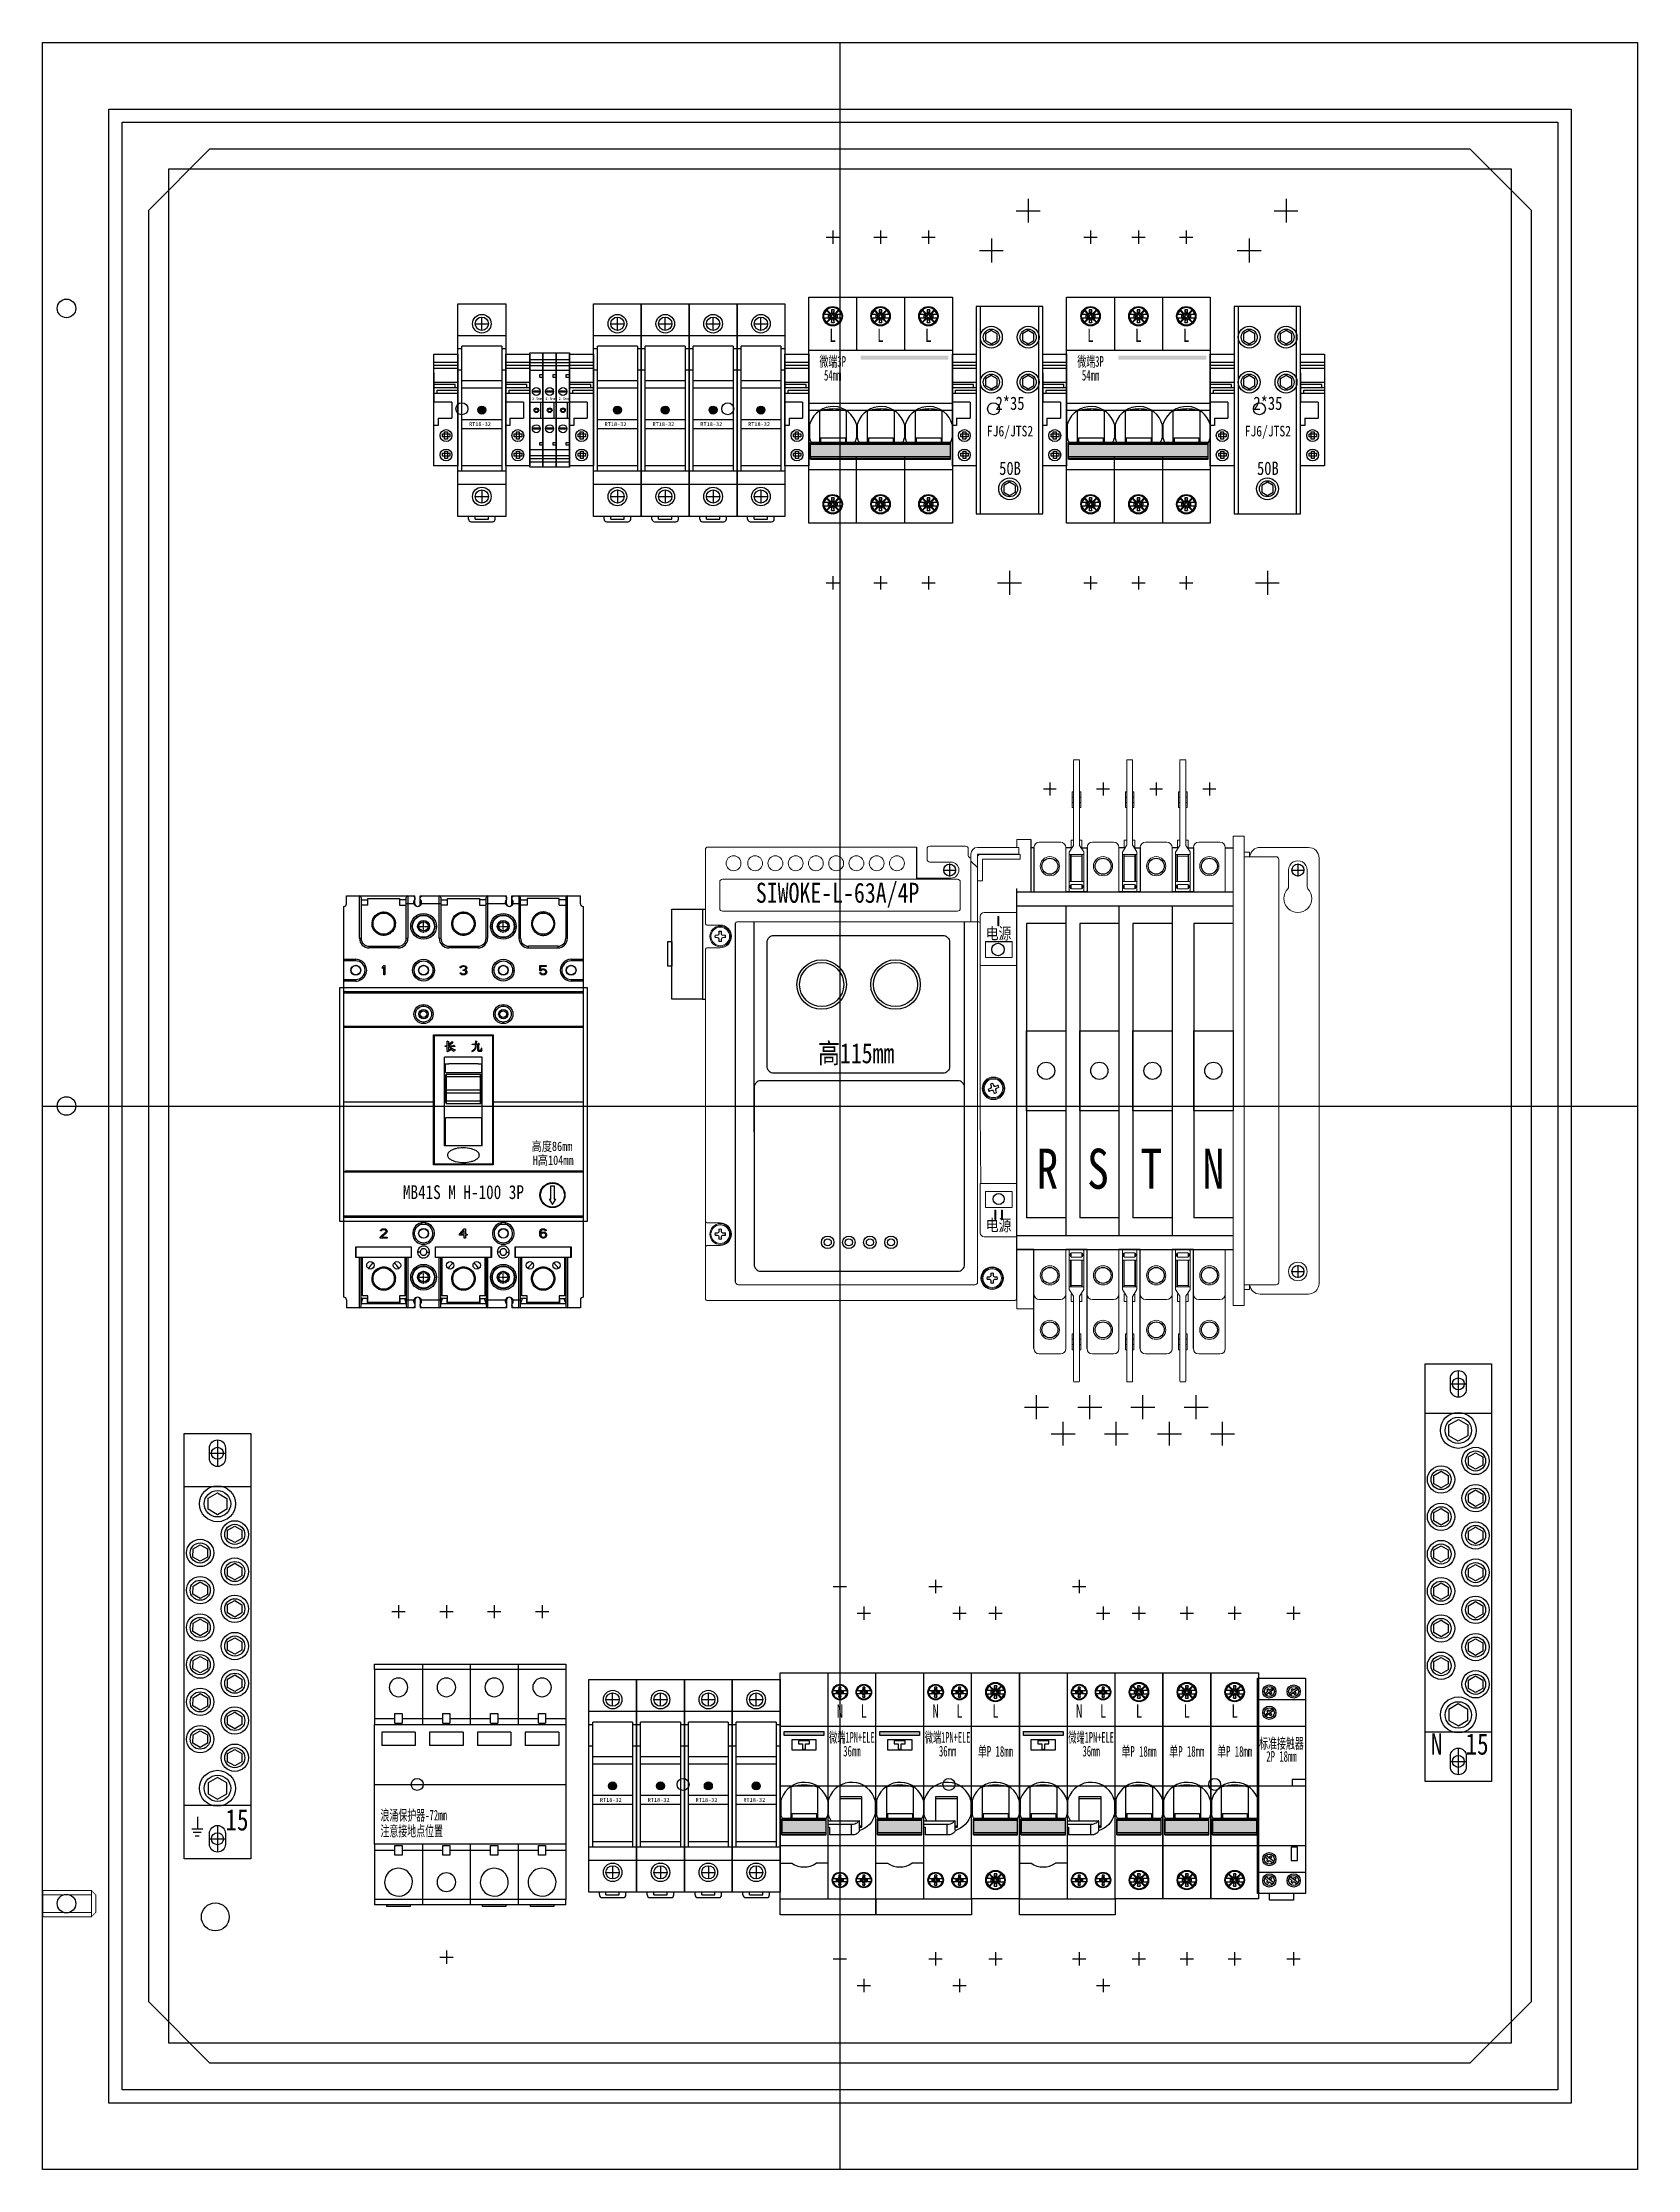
# Model space of a CAD drawing. Extents: x 1003844 to 1004444, y 80794 to 81594.
import ezdxf
from ezdxf.enums import TextEntityAlignment as Align

# ---------------------------------------------------------------- set-up
doc = ezdxf.new("R2010")
doc.units = 0
doc.header["$MEASUREMENT"] = 0
for name, pattern in [('CENTER', [2, 1.25, -0.25, 0.25, -0.25]), ('DASH', [0.35, 0.25, -0.1]), ('LYJS-XX', [0.35, 0.25, -0.1])]:
    doc.linetypes.add(name, pattern=pattern)
for name, color, linetype in [('EL-TEXT', 3, 'Continuous'), ('EQUIP-插座', 3, 'Continuous'), ('LY-JS-BJ', 7, 'Continuous'), ('LY-JS-YQJ', 7, 'Continuous'), ('LY-SJ-YQJ', 7, 'Continuous'), ('SIG_TEXT', 7, 'Continuous')]:
    doc.layers.add(name, color=color, linetype=linetype)
doc.layers.add('LY-二次控制图', color=7, linetype='Continuous', lineweight=18)
doc.styles.add('-宋体', font='', dxfattribs={"width": 0.8})
doc.styles.add('LY-SJ-元器件', font='', dxfattribs={"width": 0.6, "height": 4})
doc.styles.get('-宋体').set_extended_font_data('SimSun')
doc.styles.get('LY-SJ-元器件').set_extended_font_data('SimSun')

# ---------------------------------------------------------------- blocks, each defined once
blk = doc.blocks.new('A$C7F2E4CF4')
at = {"layer": 'LY-JS-YQJ', "color": 1, "linetype": 'DASH'}
for p, q in [((-3, 0), (3, 0)), ((0, 5), (0, -5))]:
    blk.add_line(p, q, dxfattribs=at)
at = {"layer": 'LY-JS-YQJ', "color": 0, "linetype": 'ByBlock'}
blk.add_lwpolyline([(0, 5), (0, 5, -0.414214), (3, 2), (3, -2, -0.414214), (0, -5), (0, -5, -0.414214), (-3, -2), (-3, 2, -0.414214)], format="xyb", close=True, dxfattribs=at)
blk = doc.blocks.new('15位零排2021')
at = {"layer": 'LY-JS-YQJ', "color": 2, "linetype": 'ByBlock'}
blk.add_lwpolyline([(25, 157), (25, 0), (0, 0), (0, 157)], close=True, dxfattribs=at)
for points in [[(0, 138.5), (25, 138.5)], [(25, 18.5), (0, 18.5)]]:
    blk.add_lwpolyline(points, dxfattribs=at)
at = {"layer": 'LY-JS-YQJ', "color": 3}
for points in [[(12.49, 127.91), (8.94, 129.97), (8.96, 134.07), (12.51, 136.1), (16.06, 134.04), (16.04, 129.94)], [(18.99, 117.38), (16.29, 118.95), (16.3, 122.07), (19.01, 123.62), (21.71, 122.05), (21.7, 118.93)], [(5.99, 110.38), (3.29, 111.95), (3.3, 115.07), (6.01, 116.62), (8.71, 115.05), (8.7, 111.93)], [(18.99, 103.38), (16.29, 104.95), (16.3, 108.07), (19.01, 109.62), (21.71, 108.05), (21.7, 104.93)], [(5.99, 96.38), (3.29, 97.95), (3.3, 101.07), (6.01, 102.62), (8.71, 101.05), (8.7, 97.93)], [(5.99, 82.38), (3.29, 83.95), (3.3, 87.07), (6.01, 88.62), (8.71, 87.05), (8.7, 83.93)], [(18.99, 89.38), (16.29, 90.95), (16.3, 94.07), (19.01, 95.62), (21.71, 94.05), (21.7, 90.93)], [(18.99, 75.38), (16.29, 76.95), (16.3, 80.07), (19.01, 81.62), (21.71, 80.05), (21.7, 76.93)], [(5.99, 68.38), (3.29, 69.95), (3.3, 73.07), (6.01, 74.62), (8.71, 73.05), (8.7, 69.93)], [(18.99, 61.38), (16.29, 62.95), (16.3, 66.07), (19.01, 67.62), (21.71, 66.05), (21.7, 62.93)], [(5.99, 54.38), (3.29, 55.95), (3.3, 59.07), (6.01, 60.62), (8.71, 59.05), (8.7, 55.93)], [(18.99, 47.38), (16.29, 48.95), (16.3, 52.07), (19.01, 53.62), (21.71, 52.05), (21.7, 48.93)], [(5.99, 40.38), (3.29, 41.95), (3.3, 45.07), (6.01, 46.62), (8.71, 45.05), (8.7, 41.93)], [(18.99, 33.38), (16.29, 34.95), (16.3, 38.07), (19.01, 39.62), (21.71, 38.05), (21.7, 34.93)], [(12.49, 29.09), (8.94, 27.03), (8.96, 22.93), (12.51, 20.9), (16.06, 22.96), (16.04, 27.06)]]:
    blk.add_lwpolyline(points, close=True, dxfattribs=at)
for centre, radius in [((12.5, 132.01), 6.76), ((12.5, 132.01), 4.97), ((19, 120.5), 5.14), ((19, 120.5), 3.78), ((6, 113.5), 5.14), ((6, 113.5), 3.78), ((6, 99.5), 5.14), ((19, 106.5), 5.14), ((19, 106.5), 3.78), ((6, 99.5), 3.78), ((19, 92.5), 5.14), ((19, 92.5), 3.78), ((6, 85.5), 5.14), ((6, 85.5), 3.78), ((19, 78.5), 5.14), ((19, 78.5), 3.78), ((6, 71.5), 5.14), ((6, 71.5), 3.78), ((19, 64.5), 5.14), ((19, 64.5), 3.78), ((6, 57.5), 5.14), ((6, 57.5), 3.78), ((6, 43.5), 5.14), ((19, 50.5), 5.14), ((19, 50.5), 3.78), ((6, 43.5), 3.78), ((19, 36.5), 5.14), ((19, 36.5), 3.78), ((12.5, 24.99), 6.76), ((12.5, 24.99), 4.97)]:
    blk.add_circle(centre, radius, dxfattribs=at)
at = {"layer": 'LY-JS-YQJ', "color": 0}
for p in [(12.5, 149.5), (12.5, 7.5)]:
    blk.add_blockref('A$C7F2E4CF4', p, dxfattribs=at)
at = {"layer": 'LY-JS-YQJ', "color": 1, "style": '-宋体', "width": 0.8}
blk.add_text('N', height=8, dxfattribs=at).set_placement((2.16, 10.05))
at = {"layer": 'LY-JS-YQJ', "color": 4, "style": '-宋体', "width": 0.8}
blk.add_text('15', height=8, dxfattribs=at).set_placement((15.18, 10.05))
blk = doc.blocks.new('15位地排2021')
at = {"layer": 'LY-JS-YQJ', "color": 1, "linetype": 'ByBlock'}
for p, q in [((2.87, 11.28), (7.03, 11.28)), ((3.41, 9.93), (6.43, 9.93)), ((4.14, 8.58), (5.65, 8.58)), ((4.95, 15.76), (4.95, 11.28))]:
    blk.add_line(p, q, dxfattribs=at)
at = {"layer": 'LY-JS-YQJ', "color": 2, "linetype": 'ByBlock'}
blk.add_lwpolyline([(25, 160), (25, 0), (0, 0), (0, 160)], close=True, dxfattribs=at)
for points in [[(0, 140), (25, 140)], [(25, 20), (0, 20)]]:
    blk.add_lwpolyline(points, dxfattribs=at)
at = {"layer": 'LY-JS-YQJ', "color": 3}
for points in [[(12.49, 129.41), (8.94, 131.47), (8.96, 135.57), (12.51, 137.6), (16.06, 135.54), (16.04, 131.44)], [(18.99, 118.88), (16.29, 120.45), (16.3, 123.57), (19.01, 125.12), (21.71, 123.55), (21.7, 120.43)], [(5.99, 111.88), (3.29, 113.45), (3.3, 116.57), (6.01, 118.12), (8.71, 116.55), (8.7, 113.43)], [(5.99, 97.88), (3.29, 99.45), (3.3, 102.57), (6.01, 104.12), (8.71, 102.55), (8.7, 99.43)], [(18.99, 104.88), (16.29, 106.45), (16.3, 109.57), (19.01, 111.12), (21.71, 109.55), (21.7, 106.43)], [(18.99, 90.88), (16.29, 92.45), (16.3, 95.57), (19.01, 97.12), (21.71, 95.55), (21.7, 92.43)], [(5.99, 83.88), (3.29, 85.45), (3.3, 88.57), (6.01, 90.12), (8.71, 88.55), (8.7, 85.43)], [(18.99, 76.88), (16.29, 78.45), (16.3, 81.57), (19.01, 83.12), (21.71, 81.55), (21.7, 78.43)], [(5.99, 69.88), (3.29, 71.45), (3.3, 74.57), (6.01, 76.12), (8.71, 74.55), (8.7, 71.43)], [(18.99, 62.88), (16.29, 64.45), (16.3, 67.57), (19.01, 69.12), (21.71, 67.55), (21.7, 64.43)], [(5.99, 55.88), (3.29, 57.45), (3.3, 60.57), (6.01, 62.12), (8.71, 60.55), (8.7, 57.43)], [(5.99, 41.88), (3.29, 43.45), (3.3, 46.57), (6.01, 48.12), (8.71, 46.55), (8.7, 43.43)], [(18.99, 48.88), (16.29, 50.45), (16.3, 53.57), (19.01, 55.12), (21.71, 53.55), (21.7, 50.43)], [(18.99, 34.88), (16.29, 36.45), (16.3, 39.57), (19.01, 41.12), (21.71, 39.55), (21.7, 36.43)], [(12.49, 30.59), (8.94, 28.53), (8.96, 24.43), (12.51, 22.4), (16.06, 24.46), (16.04, 28.56)]]:
    blk.add_lwpolyline(points, close=True, dxfattribs=at)
for centre, radius in [((12.5, 133.51), 6.76), ((12.5, 133.51), 4.97), ((6, 115), 5.14), ((19, 122), 5.14), ((19, 122), 3.78), ((6, 115), 3.78), ((19, 108), 5.14), ((6, 101), 5.14), ((6, 101), 3.78), ((19, 108), 3.78), ((19, 94), 5.14), ((19, 94), 3.78), ((6, 87), 5.14), ((6, 87), 3.78), ((19, 80), 5.14), ((19, 80), 3.78), ((6, 73), 5.14), ((6, 73), 3.78), ((6, 59), 5.14), ((19, 66), 5.14), ((19, 66), 3.78), ((6, 59), 3.78), ((19, 52), 5.14), ((6, 45), 5.14), ((6, 45), 3.78), ((19, 52), 3.78), ((19, 38), 5.14), ((19, 38), 3.78), ((12.5, 26.49), 6.76), ((12.5, 26.49), 4.97)]:
    blk.add_circle(centre, radius, dxfattribs=at)
at = {"layer": 'LY-JS-YQJ', "color": 0}
for p in [(12.5, 152.5), (12.5, 7.5)]:
    blk.add_blockref('A$C7F2E4CF4', p, dxfattribs=at)
at = {"layer": 'LY-JS-YQJ', "color": 4, "style": '-宋体', "width": 0.8}
blk.add_text('15', height=8, dxfattribs=at).set_placement((15.47, 10.63))
blk = doc.blocks.new('RT18保险 正视图')
at = {"layer": 'LY-JS-YQJ'}
blk.add_hatch(color=1, dxfattribs=at).paths.add_polyline_path([(1.5, -40, 1), (-1.5, -40, 1)])
for p, q in [((-9, -80), (-9, 0)), ((-9, 0), (9, 0)), ((9, 0), (9, -80)), ((-2.5, -7.51), (2.5, -7.51)), ((0, -10.01), (0, -5.01)), ((9, -12.01), (-9, -12.01)), ((7.5, -16), (-7.5, -16)), ((-7.5, -63), (-7.5, -16)), ((7.5, -16), (7.5, -63)), ((-7.5, -17), (-9, -17)), ((9, -17), (7.5, -17)), ((-7.5, -25), (-9, -25)), ((7.5, -29), (-7.5, -29)), ((7.5, -31.75), (-7.5, -31.75)), ((9, -25), (7.5, -25)), ((-7.5, -43.5), (7.5, -43.5)), ((-7.5, -46.9), (7.5, -46.9)), ((9, -63), (-9, -63)), ((7.5, -61), (-7.5, -61)), ((9, -67.99), (-9, -67.99)), ((0, -69.99), (0, -74.99)), ((9, -80), (-9, -80)), ((-5, -81), (-5, -80)), ((-2.5, -72.49), (2.5, -72.49)), ((-2.5, -81), (-2.5, -80)), ((2.5, -81), (2.5, -80)), ((5, -81), (5, -80)), ((-4, -82), (4, -82)), ((-2.5, -81), (2.5, -81))]:
    blk.add_line(p, q, dxfattribs=at)
for centre, radius in [((0, -7.51), 3.5), ((0, -7.51), 2.5), ((0, -72.49), 3.5), ((0, -72.49), 2.5)]:
    blk.add_circle(centre, radius, dxfattribs=at)
at = {"layer": 'LY-JS-YQJ', "color": 1}
blk.add_circle((0, -40), 1.5, dxfattribs=at)
at = {"layer": 'LY-JS-YQJ'}
for centre, start, end in [((-4, -81), 180, 270), ((4, -81), 270, 0)]:
    blk.add_arc(centre, 1, start, end, dxfattribs=at)
at = {"layer": 'LY-JS-YQJ', "insert": (-4.8, -44.5), "char_height": 1.5, "width": 12.3, "attachment_point": 1}
blk.add_mtext('RT18-32', dxfattribs=at)
blk = doc.blocks.new('RT18-32X-6A')
at = {"layer": 'LY-JS-YQJ'}
blk.add_blockref('RT18保险 正视图', (9, 80), dxfattribs=at)
blk = doc.blocks.new('微端1P-18mm-2022.1')
h = blk.add_hatch(color=0)
h.dxf.hatch_style = 1
h.paths.add_polyline_path([(17.3, -17.47), (17.3, -12.97), (0.7, -12.97), (0.7, -17.47)])
at = {"color": 1}
for p, q in [((6.5, 65), (11.5, 65)), ((9, 67.5), (9, 62.5)), ((0, 0), (18, 0)), ((9, -62.5), (9, -67.5)), ((6.5, -65), (11.5, -65))]:
    blk.add_line(p, q, dxfattribs=at)
at = {"color": 0}
for p, q in [((0, -42.5), (0, 42.5)), ((0, 42.5), (18, 42.5)), ((18, 42.5), (18, -42.5)), ((0, 22.5), (18, 22.5)), ((18, -22.5), (0, -22.5)), ((18, -42.5), (0, -42.5))]:
    blk.add_line(p, q, dxfattribs=at)
at = {"color": 0, "linetype": 'Continuous', "lineweight": 25}
for p, q in [((5.58, 34.71), (7.95, 34.71)), ((7.95, 35.91), (5.59, 35.91)), ((6.7, 37.82), (6.49, 37.61)), ((6.49, 37.61), (6.6, 37.5)), ((6.6, 33.12), (6.49, 33.01)), ((6.49, 33.01), (6.7, 32.8)), ((6.6, 37.5), (8.15, 35.95)), ((8.15, 34.67), (6.6, 33.12)), ((6.81, 37.71), (6.7, 37.82)), ((6.7, 32.8), (6.81, 32.91)), ((8.39, 36.13), (6.81, 37.71)), ((6.81, 32.91), (8.39, 34.49)), ((7.25, 35.91), (7.25, 34.71)), ((7.25, 35.91), (8, 35.46)), ((7.25, 34.71), (8, 35.16)), ((8, 35.46), (8, 35.16)), ((8.25, 35.46), (8, 35.46)), ((8, 35.16), (8.25, 35.16)), ((8.5, 37.66), (8.85, 36.31)), ((8.5, 37.66), (8.5, 36.46)), ((9.5, 37.66), (8.5, 37.66)), ((8.5, 36.46), (8.85, 35.96)), ((8.5, 34.16), (8.85, 34.65)), ((8.5, 32.96), (8.85, 34.31)), ((8.5, 34.16), (8.5, 32.96)), ((8.5, 32.96), (9.5, 32.96)), ((9.15, 36.31), (8.85, 36.31)), ((8.85, 36.31), (8.85, 35.96)), ((8.85, 34.65), (8.85, 34.31)), ((8.85, 34.31), (9.15, 34.31)), ((9, 31.81), (9, 32.06)), ((9.5, 37.66), (9.15, 36.31)), ((9.5, 36.46), (9.15, 35.96)), ((9.15, 35.96), (9.15, 36.31)), ((9.15, 34.31), (9.15, 34.66)), ((9.5, 34.16), (9.15, 34.66)), ((9.15, 34.31), (9.5, 32.96)), ((9.5, 36.46), (9.5, 37.66)), ((9.5, 32.96), (9.5, 34.16)), ((11.19, 37.71), (9.61, 36.13)), ((9.61, 34.49), (11.19, 32.91)), ((10, 35.46), (9.75, 35.46)), ((9.75, 35.16), (10, 35.16)), ((9.85, 35.95), (11.4, 37.5)), ((11.4, 33.12), (9.85, 34.67)), ((10.75, 35.91), (10, 35.46)), ((10, 35.16), (10, 35.46)), ((10.75, 34.71), (10, 35.16)), ((12.42, 35.91), (10.05, 35.91)), ((10.05, 34.71), (12.41, 34.71)), ((10.75, 34.71), (10.75, 35.91)), ((11.3, 37.82), (11.19, 37.71)), ((11.19, 32.91), (11.3, 32.8)), ((11.51, 37.61), (11.3, 37.82)), ((11.3, 32.8), (11.51, 33.01)), ((11.4, 37.5), (11.51, 37.61)), ((11.51, 33.01), (11.4, 33.12)), ((0.25, -5.47), (0.25, -10.49)), ((4.1, -12.22), (4.1, -0.35)), ((14.1, -0.35), (14.1, -12.22)), ((17.95, -5.47), (17.95, -10.49)), ((0.7, -12.22), (0.7, -12.44)), ((17.3, -12.22), (0.7, -12.22)), ((17.3, -12.44), (0.7, -12.44)), ((0.7, -18.44), (0.7, -12.44)), ((17.3, -12.97), (0.7, -12.97)), ((0.7, -12.97), (0.7, -17.47)), ((4.45, -10.38), (13.75, -10.38)), ((4.45, -10.38), (4.45, -12.22)), ((13.75, -10.38), (13.75, -12.22)), ((17.3, -12.44), (17.3, -12.22)), ((17.3, -18.44), (17.3, -12.44)), ((17.3, -17.47), (17.3, -12.97)), ((0.7, -17.47), (17.3, -17.47)), ((0.7, -18.13), (17.3, -18.13)), ((0.7, -18.44), (17.3, -18.44)), ((5.58, -36), (7.95, -36)), ((7.95, -34.8), (5.59, -34.8)), ((6.7, -32.89), (6.49, -33.1)), ((6.49, -33.1), (6.6, -33.21)), ((6.6, -37.59), (6.49, -37.7)), ((6.49, -37.7), (6.7, -37.91)), ((6.6, -33.21), (8.15, -34.76)), ((8.15, -36.04), (6.6, -37.59)), ((6.81, -33), (6.7, -32.89)), ((6.7, -37.91), (6.81, -37.8)), ((8.39, -34.58), (6.81, -33)), ((6.81, -37.8), (8.39, -36.22)), ((7.25, -34.8), (7.25, -36)), ((7.25, -34.8), (8, -35.25)), ((7.25, -36), (8, -35.55)), ((8, -35.25), (8, -35.55)), ((8.25, -35.25), (8, -35.25)), ((8, -35.55), (8.25, -35.55)), ((8.5, -33.05), (8.85, -34.4)), ((8.5, -33.05), (8.5, -34.25)), ((9.5, -33.05), (8.5, -33.05)), ((8.5, -34.25), (8.85, -34.75)), ((8.5, -36.55), (8.85, -36.05)), ((8.5, -37.75), (8.85, -36.4)), ((8.5, -36.55), (8.5, -37.75)), ((8.5, -37.75), (9.5, -37.75)), ((9.15, -34.4), (8.85, -34.4)), ((8.85, -34.4), (8.85, -34.75)), ((8.85, -36.05), (8.85, -36.4)), ((8.85, -36.4), (9.15, -36.4)), ((9, -38.9), (9, -38.65)), ((9.5, -33.05), (9.15, -34.4)), ((9.5, -34.25), (9.15, -34.75)), ((9.15, -34.75), (9.15, -34.4)), ((9.15, -36.4), (9.15, -36.05)), ((9.5, -36.55), (9.15, -36.05)), ((9.15, -36.4), (9.5, -37.75)), ((9.5, -34.25), (9.5, -33.05)), ((9.5, -37.75), (9.5, -36.55)), ((11.19, -33), (9.61, -34.58)), ((9.61, -36.22), (11.19, -37.8)), ((10, -35.25), (9.75, -35.25)), ((9.75, -35.55), (10, -35.55)), ((9.85, -34.76), (11.4, -33.21)), ((11.4, -37.59), (9.85, -36.04)), ((10.75, -34.8), (10, -35.25)), ((10, -35.55), (10, -35.25)), ((10.75, -36), (10, -35.55)), ((12.42, -34.8), (10.05, -34.8)), ((10.05, -36), (12.41, -36)), ((10.75, -36), (10.75, -34.8)), ((11.3, -32.89), (11.19, -33)), ((11.19, -37.8), (11.3, -37.91)), ((11.51, -33.1), (11.3, -32.89)), ((11.3, -37.91), (11.51, -37.7)), ((11.4, -33.21), (11.51, -33.1)), ((11.51, -37.7), (11.4, -37.59))]:
    blk.add_line(p, q, dxfattribs=at)
for points in [[(8.85, 35.96, -0.008657), (8.83, 35.88, -0.023793), (8.8, 35.81, -0.091571), (8.7, 35.65, -0.078411), (8.54, 35.53, -0.073505), (8.41, 35.48, -0.017685), (8.36, 35.47, -0.010456), (8.3, 35.46, -0.005778), (8.25, 35.46)], [(8.25, 35.16, -0.00869), (8.33, 35.15, -0.023887), (8.41, 35.14, -0.086312), (8.57, 35.07, -0.089889), (8.74, 34.92, -0.067544), (8.8, 34.81, -0.017754), (8.82, 34.76, -0.010496), (8.84, 34.71, -0.005799), (8.85, 34.65)], [(9.75, 35.46, -0.008656), (9.67, 35.47, -0.023792), (9.59, 35.48, -0.085963), (9.43, 35.54, -0.089526), (9.26, 35.69, -0.067272), (9.2, 35.81, -0.017683), (9.18, 35.86, -0.010455), (9.16, 35.91, -0.005777), (9.15, 35.96)], [(9.15, 34.66, -0.008657), (9.17, 34.74, -0.023793), (9.2, 34.81, -0.091571), (9.3, 34.96, -0.078412), (9.46, 35.09, -0.073501), (9.59, 35.14, -0.017684), (9.64, 35.15, -0.010456), (9.7, 35.15, -0.005777), (9.75, 35.16)], [(17.95, -5.47, 0.325898), (9.48, 1.36, 0.327549), (0.48, -4.75, 0.019903), (0.25, -5.47)], [(4.1, -0.35, -0.057791), (7.63, 0.35, -0.021426), (9.1, 0.42)], [(9.1, 0.42, -0.062866), (13.22, -0.09, -0.011925), (13.81, -0.26, -0.00278), (14.1, -0.35)], [(0.95, -12.22, -0.004985), (0.8, -11.97, -0.030991), (0.56, -11.44, -0.01067), (0.46, -11.16, -0.005787), (0.39, -10.94, -0.003458), (0.32, -10.72, -0.001919), (0.25, -10.49)], [(17.95, -10.49, -0.002854), (17.85, -10.83, -0.004585), (17.78, -11.05, -0.019111), (17.6, -11.55, -0.037551), (17.32, -12.12, -0.002555), (17.26, -12.22)], [(8.85, -34.75, -0.008657), (8.83, -34.83, -0.023793), (8.8, -34.9, -0.091571), (8.7, -35.05, -0.078411), (8.54, -35.18, -0.073505), (8.41, -35.23, -0.017685), (8.36, -35.24, -0.010456), (8.3, -35.24, -0.005778), (8.25, -35.25)], [(8.25, -35.55, -0.00869), (8.33, -35.56, -0.023887), (8.41, -35.57, -0.086312), (8.57, -35.63, -0.089889), (8.74, -35.79, -0.067544), (8.8, -35.9, -0.017754), (8.82, -35.95, -0.010496), (8.84, -36, -0.005799), (8.85, -36.05)], [(9.75, -35.25, -0.008656), (9.67, -35.24, -0.023792), (9.59, -35.23, -0.085963), (9.43, -35.16, -0.089526), (9.26, -35.01, -0.067272), (9.2, -34.9, -0.017683), (9.18, -34.85, -0.010455), (9.16, -34.8, -0.005777), (9.15, -34.75)], [(9.15, -36.05, -0.008657), (9.17, -35.97, -0.023793), (9.2, -35.9, -0.091571), (9.3, -35.74, -0.078412), (9.46, -35.62, -0.073501), (9.59, -35.57, -0.017684), (9.64, -35.56, -0.010456), (9.7, -35.55, -0.005777), (9.75, -35.55)]]:
    blk.add_lwpolyline(points, format="xyb", dxfattribs=at)
at = {"color": 0}
for centre, radius in [((9, 35.31), 3.64), ((9, 35.31), 3.39), ((9, -35.4), 3.64), ((9, -35.4), 3.39)]:
    blk.add_circle(centre, radius, dxfattribs=at)
at = {"color": 0, "linetype": 'Continuous', "lineweight": 25}
for centre in [(9, 35.31), (9, -35.4)]:
    blk.add_circle(centre, 3.5, dxfattribs=at)
for centre, radius, start, end in [((9, 35.31), 3.25, 137.64536, 169.36129), ((9, 35.31), 3.25, 190.63871, 222.35464), ((9, 35.31), 3.25, 47.64536, 132.35464), ((9, 35.31), 3.25, 227.64536, 312.35465), ((7.95, 36.46), 0.552, 270, 359.99998), ((7.95, 34.16), 0.552, 0, 89.99998), ((10.05, 36.46), 0.552, 180, 270), ((10.05, 34.16), 0.552, 90, 180.00002), ((9, 35.31), 3.25, 10.63871, 42.35464), ((9, 35.31), 3.25, 317.64536, 349.36129), ((9, -35.4), 3.25, 137.64536, 169.36129), ((9, -35.4), 3.25, 190.63871, 222.35464), ((9, -35.4), 3.25, 47.64536, 132.35464), ((9, -35.4), 3.25, 227.64536, 312.35465), ((7.95, -34.25), 0.552, 270, 359.99998), ((7.95, -36.55), 0.552, 0, 89.99998), ((10.05, -34.25), 0.552, 180, 270), ((10.05, -36.55), 0.552, 90, 180.00002), ((9, -35.4), 3.25, 10.63871, 42.35464), ((9, -35.4), 3.25, 317.64536, 349.36129)]:
    blk.add_arc(centre, radius, start, end, dxfattribs=at)
at = {"color": 0, "style": 'LY-SJ-元器件', "width": 0.7}
blk.add_text('L', height=5, dxfattribs=at).set_placement((9, 28.16), align=Align.MIDDLE)
at = {"color": 1, "style": 'LY-SJ-元器件', "width": 0.6}
blk.add_text('单P 18mm', height=4, dxfattribs=at).set_placement((9, 13.08), align=Align.MIDDLE)
blk = doc.blocks.new('塑壳MB41S M H-100-3P-2022.6')
at = {"color": 0, "linetype": 'ByBlock', "lineweight": 25}
for p, q in [((0, -73.5), (0, 73.5)), ((1, 77.5), (26.75, 77.5)), ((1, 74.5), (1, 77.5)), ((5.9, 61.5), (5.9, 77.5)), ((6, 77.5), (6, 77.49)), ((6, 77.49), (6, 77.5)), ((6.5, 76.9), (6.5, 61.5)), ((6.5, 76), (9, 76)), ((9, 74), (6.5, 74)), ((9, 76.5), (21, 76.5)), ((9, 74), (9, 76.5)), ((21, 76.5), (21, 74)), ((23.5, 76), (21, 76)), ((21, 74), (23.5, 74)), ((23.5, 61.5), (23.5, 76.9)), ((26.34, 74.5), (23.5, 74.5)), ((24, 77.5), (24, 77.49)), ((24, 77.49), (24, 77.5)), ((24.1, 77.5), (24.1, 61.5)), ((26.25, 75), (26.34, 74.5)), ((26.75, 74.5), (26.75, 77.5)), ((28.75, 77.5), (61.25, 77.5)), ((28.75, 74.5), (28.75, 77.5)), ((29.16, 74.5), (29.25, 75)), ((36.5, 74.5), (29.16, 74.5)), ((35.9, 61.5), (35.9, 77.5)), ((36, 77.5), (36, 77.49)), ((36, 77.49), (36, 77.5)), ((36.5, 76.9), (36.5, 61.5)), ((36.5, 76), (39, 76)), ((39, 74), (36.5, 74)), ((39, 76.5), (51, 76.5)), ((39, 74), (39, 76.5)), ((51, 76.5), (51, 74)), ((53.5, 76), (51, 76)), ((51, 74), (53.5, 74)), ((53.5, 61.5), (53.5, 76.9)), ((60.84, 74.5), (53.5, 74.5)), ((54, 77.5), (54, 77.49)), ((54, 77.49), (54, 77.5)), ((54.1, 77.5), (54.1, 61.5)), ((60.75, 75), (60.84, 74.5)), ((61.25, 74.5), (61.25, 77.5)), ((63.25, 77.5), (89, 77.5)), ((63.25, 74.5), (63.25, 77.5)), ((63.66, 74.5), (63.75, 75)), ((66.5, 74.5), (63.66, 74.5)), ((65.9, 77.5), (65.9, 61.5)), ((66, 77.5), (66, 77.49)), ((66, 77.49), (66, 77.5)), ((66.5, 61.5), (66.5, 76.9)), ((66.5, 76), (69, 76)), ((69, 74), (66.5, 74)), ((69, 76.5), (69, 74)), ((81, 76.5), (69, 76.5)), ((81, 74), (81, 76.5)), ((83.5, 76), (81, 76)), ((81, 74), (83.5, 74)), ((83.5, 76.9), (83.5, 61.5)), ((84, 77.5), (84, 77.49)), ((84, 77.49), (84, 77.5)), ((84.1, 61.5), (84.1, 77.5)), ((89, 74.5), (89, 77.5)), ((90, 73.5), (90, -73.5)), ((25.75, 66), (25.15, 66)), ((34.25, 66), (34.85, 66)), ((55.75, 66), (55.15, 66)), ((64.25, 66), (64.85, 66)), ((5.9, 61.5), (6.5, 61.5)), ((9.5, 58.5), (20.5, 58.5)), ((9.5, 58.5), (9.5, 57.9)), ((20.5, 57.9), (9.5, 57.9)), ((20.5, 57.9), (20.5, 58.5)), ((23.5, 61.5), (24.1, 61.5)), ((35.9, 61.5), (36.5, 61.5)), ((39.5, 58.5), (50.5, 58.5)), ((39.5, 58.5), (39.5, 57.9)), ((50.5, 57.9), (39.5, 57.9)), ((50.5, 57.9), (50.5, 58.5)), ((53.5, 61.5), (54.1, 61.5)), ((66.5, 61.5), (65.9, 61.5)), ((69.5, 57.9), (69.5, 58.5)), ((80.5, 58.5), (69.5, 58.5)), ((69.5, 57.9), (80.5, 57.9)), ((80.5, 58.5), (80.5, 57.9)), ((84.1, 61.5), (83.5, 61.5)), ((0, 53.6), (4.5, 53.6)), ((4.5, 53), (0.6, 53)), ((4.5, 53), (4.5, 53.6)), ((14.56, 50.73), (15, 51.25)), ((14.56, 50.13), (14.56, 50.73)), ((15, 50.65), (14.56, 50.13)), ((15, 51.25), (15.44, 51.25)), ((15, 47.75), (15, 50.65)), ((15.44, 51.25), (15.44, 47.75)), ((26.5, 49.5), (25.9, 49.5)), ((33.5, 49.5), (34.1, 49.5)), ((43.69, 48.57), (44.05, 48.57)), ((43.76, 48.35), (43.69, 48.57)), ((43.76, 50.43), (43.83, 50.73)), ((44.13, 50.43), (43.76, 50.43)), ((43.91, 48.12), (43.76, 48.35)), ((43.83, 50.73), (44.13, 51.03)), ((44.13, 47.97), (43.91, 48.12)), ((44.05, 48.57), (44.13, 48.42)), ((44.13, 51.03), (44.42, 51.18)), ((44.27, 50.65), (44.13, 50.43)), ((44.13, 48.42), (44.27, 48.27)), ((44.49, 50.8), (44.27, 50.65)), ((44.27, 48.27), (44.42, 48.2)), ((44.42, 51.18), (44.93, 51.25)), ((44.42, 48.2), (44.78, 48.12)), ((44.85, 50.88), (44.49, 50.8)), ((44.78, 48.12), (45.22, 48.12)), ((45.15, 50.88), (44.85, 50.88)), ((44.85, 49.69), (45.15, 49.69)), ((44.85, 49.39), (44.85, 49.69)), ((45.15, 49.39), (44.85, 49.39)), ((44.93, 51.25), (45.07, 51.25)), ((45.07, 51.25), (45.58, 51.18)), ((45.51, 50.8), (45.15, 50.88)), ((45.15, 49.69), (45.58, 49.84)), ((45.58, 49.31), (45.15, 49.39)), ((45.22, 48.12), (45.58, 48.2)), ((45.73, 50.65), (45.51, 50.8)), ((45.58, 51.18), (45.88, 51.03)), ((45.58, 49.84), (45.73, 49.98)), ((45.8, 49.16), (45.58, 49.31)), ((45.58, 48.2), (45.73, 48.27)), ((45.88, 50.43), (45.73, 50.65)), ((45.73, 49.98), (45.88, 50.28)), ((46.02, 49.76), (45.73, 49.54)), ((45.73, 49.54), (46.09, 49.39)), ((45.73, 48.27), (45.88, 48.42)), ((45.95, 48.87), (45.8, 49.16)), ((45.88, 51.03), (46.17, 50.73)), ((45.88, 50.28), (45.88, 50.43)), ((45.88, 48.42), (45.95, 48.57)), ((46.09, 48.12), (45.88, 47.97)), ((45.95, 48.57), (45.95, 48.87)), ((46.17, 49.98), (46.02, 49.76)), ((46.09, 49.39), (46.24, 49.16)), ((46.24, 48.35), (46.09, 48.12)), ((46.17, 50.73), (46.24, 50.43)), ((46.24, 50.28), (46.17, 49.98)), ((46.24, 50.43), (46.24, 50.28)), ((46.24, 49.16), (46.31, 48.87)), ((46.31, 48.57), (46.24, 48.35)), ((46.31, 48.87), (46.31, 48.57)), ((56.5, 49.5), (55.9, 49.5)), ((63.5, 49.5), (64.1, 49.5)), ((73.69, 51.25), (76.17, 51.25)), ((73.69, 49.31), (73.69, 51.25)), ((74.2, 49.31), (73.69, 49.31)), ((73.69, 48.64), (74.13, 48.64)), ((73.83, 48.35), (73.69, 48.64)), ((74.05, 48.05), (73.83, 48.35)), ((74.05, 50.88), (74.05, 49.69)), ((76.17, 50.88), (74.05, 50.88)), ((74.05, 49.69), (74.42, 49.91)), ((74.42, 47.82), (74.05, 48.05)), ((74.13, 48.64), (74.27, 48.35)), ((74.49, 49.54), (74.2, 49.31)), ((74.27, 48.35), (74.49, 48.2)), ((74.42, 49.91), (74.78, 49.98)), ((74.78, 49.61), (74.49, 49.54)), ((74.49, 48.2), (74.78, 48.12)), ((74.78, 49.98), (75.22, 49.98)), ((75.22, 49.61), (74.78, 49.61)), ((74.78, 48.12), (75.22, 48.12)), ((75.22, 49.98), (75.58, 49.91)), ((75.51, 49.54), (75.22, 49.61)), ((75.22, 48.12), (75.51, 48.2)), ((75.73, 49.39), (75.51, 49.54)), ((75.51, 48.2), (75.73, 48.35)), ((75.58, 49.91), (75.95, 49.69)), ((75.95, 48.05), (75.58, 47.82)), ((75.88, 49.16), (75.73, 49.39)), ((75.73, 48.35), (75.88, 48.57)), ((75.95, 48.94), (75.88, 49.16)), ((75.88, 48.57), (75.95, 48.79)), ((75.95, 49.69), (76.17, 49.39)), ((75.95, 48.79), (75.95, 48.94)), ((76.17, 48.35), (75.95, 48.05)), ((76.17, 51.25), (76.17, 50.88)), ((76.17, 49.39), (76.31, 49.02)), ((76.31, 48.72), (76.17, 48.35)), ((76.31, 49.02), (76.31, 48.72)), ((85.5, 53.6), (85.5, 53)), ((85.5, 53.6), (90, 53.6)), ((89.4, 53), (85.5, 53)), ((4.5, 45.4), (0, 45.4)), ((90, 40.9), (0, 40.9)), ((0.6, 46), (4.5, 46)), ((0.6, 46), (0.6, 45.4)), ((0.6, 41.5), (89.4, 41.5)), ((4.5, 45.4), (4.5, 46)), ((15.44, 47.75), (15, 47.75)), ((44.42, 47.82), (44.13, 47.97)), ((44.71, 47.75), (44.42, 47.82)), ((45.29, 47.75), (44.71, 47.75)), ((45.58, 47.82), (45.29, 47.75)), ((45.88, 47.97), (45.58, 47.82)), ((74.78, 47.75), (74.42, 47.82)), ((75.22, 47.75), (74.78, 47.75)), ((75.58, 47.82), (75.22, 47.75)), ((85.5, 46), (89.4, 46)), ((85.5, 46), (85.5, 45.4)), ((90, 45.4), (85.5, 45.4)), ((30, 36), (30, 36.6)), ((60, 36), (60, 36.6)), ((90, 27.9), (0, 27.9)), ((0.6, 28.5), (89.4, 28.5)), ((30, 30), (30, 29.4)), ((33.8, -23.7), (33.8, 25.2)), ((33.8, 25.2), (56.2, 25.2)), ((33.8, 25), (56.2, 25)), ((34, 25), (34, -23.7)), ((56, -23.7), (56, 25)), ((56.2, 25.2), (56.2, -23.7)), ((60, 30), (60, 29.4)), ((52.1, 16.85), (37.9, 16.85)), ((37.9, -16.6), (37.9, 16.85)), ((38, 21.01), (38.14, 20.8)), ((38, 21.01), (38.93, 21.01)), ((38.93, 20.8), (38.14, 20.8)), ((38.93, 19.3), (38.71, 19.15)), ((38.71, 19.15), (39, 18.8)), ((39.5, 22.51), (38.93, 22.8)), ((38.93, 21.01), (38.93, 22.8)), ((38.93, 19.3), (38.93, 20.8)), ((39, 18.8), (39.29, 19.01)), ((39.29, 19.01), (40.29, 19.65)), ((39.36, 22.3), (39.5, 22.44)), ((39.36, 22.3), (39.36, 21.37)), ((40.14, 22.01), (39.36, 21.37)), ((39.36, 21.15), (40.21, 21.73)), ((39.36, 21.15), (39.36, 21.01)), ((39.36, 21.01), (41.14, 21.01)), ((39.86, 20.8), (39.36, 20.8)), ((39.36, 20.8), (39.36, 19.44)), ((40.21, 19.8), (39.36, 19.44)), ((39.5, 22.51), (39.5, 22.44)), ((39.86, 20.65), (39.86, 20.8)), ((39.86, 20.65), (40.07, 20.3)), ((41.79, 20.8), (40.07, 20.8)), ((40.21, 20.44), (40.07, 20.8)), ((40.07, 20.3), (40.21, 19.94)), ((40.79, 22.65), (40.14, 22.01)), ((40.21, 21.73), (40.57, 21.87)), ((40.5, 20.15), (40.21, 20.44)), ((40.21, 19.94), (40.29, 19.87)), ((40.21, 19.8), (40.29, 19.8)), ((40.29, 19.87), (40.64, 19.58)), ((40.29, 19.8), (40.29, 19.65)), ((40.86, 19.87), (40.5, 20.15)), ((40.57, 21.87), (40.93, 22.15)), ((40.64, 19.58), (41.43, 19.08)), ((41.14, 22.3), (40.79, 22.65)), ((41.29, 19.73), (40.86, 19.87)), ((40.93, 22.15), (41.14, 22.3)), ((41.36, 21.3), (41.14, 21.01)), ((41.86, 19.51), (41.29, 19.73)), ((41.36, 21.3), (41.43, 21.3)), ((41.79, 20.87), (41.43, 21.3)), ((41.43, 19.08), (41.5, 19.23)), ((41.5, 19.23), (41.64, 19.3)), ((41.64, 19.3), (41.86, 19.44)), ((41.79, 20.87), (41.79, 20.8)), ((41.86, 19.51), (41.86, 19.44)), ((48.9, 19.51), (48.11, 18.94)), ((48.11, 18.94), (48.18, 18.87)), ((48.18, 21.73), (48.32, 21.58)), ((48.18, 21.73), (49.47, 21.73)), ((48.18, 18.87), (48.9, 19.15)), ((49.47, 21.58), (48.32, 21.58)), ((49.25, 20.01), (48.9, 19.51)), ((48.9, 19.15), (49.32, 19.51)), ((49.4, 20.58), (49.25, 20.01)), ((49.32, 19.51), (49.68, 20.01)), ((49.47, 21.58), (49.4, 20.58)), ((49.54, 22.87), (49.47, 21.73)), ((50.04, 22.65), (49.54, 22.87)), ((49.68, 20.01), (49.75, 20.58)), ((49.75, 20.58), (49.82, 21.58)), ((49.82, 21.73), (49.9, 22.37)), ((49.82, 21.73), (50.4, 21.73)), ((50.4, 21.58), (49.82, 21.58)), ((49.9, 22.37), (50.04, 22.51)), ((50.04, 22.65), (50.04, 22.51)), ((50.61, 22.01), (50.4, 21.73)), ((50.4, 19.3), (50.4, 21.58)), ((50.4, 19.3), (50.47, 19.15)), ((50.47, 19.15), (50.61, 19.08)), ((50.61, 22.01), (50.68, 22.01)), ((50.61, 19.08), (51.75, 19.08)), ((51.04, 21.73), (50.68, 22.01)), ((50.82, 21.44), (51.04, 21.65)), ((50.82, 19.44), (50.82, 21.44)), ((50.82, 19.44), (50.9, 19.44)), ((50.97, 19.37), (50.9, 19.44)), ((50.97, 19.37), (51.4, 19.37)), ((51.04, 21.73), (51.04, 21.65)), ((51.54, 19.51), (51.4, 19.37)), ((51.68, 20.15), (51.54, 19.51)), ((51.82, 20.15), (51.68, 20.15)), ((51.75, 19.08), (51.97, 19.3)), ((51.82, 20.15), (51.82, 19.51)), ((51.97, 19.37), (51.82, 19.51)), ((51.97, 19.37), (51.97, 19.3)), ((52.1, -16.6), (52.1, 16.85)), ((37.9, 14.29), (39.5, 14.29)), ((38.25, 11.05), (38.25, 14.29)), ((38.25, 11.05), (51.75, 11.05)), ((38.25, 9.96), (38.25, 0.08)), ((38.55, 10.26), (38.55, -0.73)), ((51.45, 10.26), (38.55, 10.26)), ((51.45, 9.44), (38.55, 9.44)), ((39.5, 14.4), (50.5, 14.4)), ((39.5, 14.29), (39.5, 14.4)), ((50.5, 14.4), (50.5, 14.29)), ((50.5, 14.29), (52.1, 14.29)), ((51.45, -0.73), (51.45, 10.26)), ((51.75, 14.29), (51.75, 11.05)), ((51.75, 0.08), (51.75, 9.96)), ((38.55, 4.46), (51.45, 4.46)), ((51.45, 3.3), (38.55, 3.3)), ((38.55, 0.39), (51.45, 0.39)), ((51.75, -5.97), (38.25, -5.97)), ((38.25, -16.6), (38.25, -5.97)), ((51.45, -0.73), (38.55, -0.73)), ((51.75, -5.97), (51.75, -16.6)), ((56.2, -23.7), (33.8, -23.7)), ((56, -23.5), (34, -23.5)), ((52.1, -16.6), (37.9, -16.6)), ((0, -26.5), (0.6, -25.9)), ((90, -26.5), (0, -26.5)), ((0.6, -25.9), (89.4, -25.9)), ((77.9, -36.6), (77.9, -31.6)), ((77.9, -31.6), (79.1, -31.6)), ((79.1, -31.6), (79.1, -36.6)), ((90, -26.5), (89.4, -25.9)), ((73.84, -35.67), (74.03, -35.65)), ((77.25, -36.6), (78.5, -38.6)), ((77.25, -36.6), (77.9, -36.6)), ((78.5, -38.6), (79.75, -36.6)), ((79.1, -36.6), (79.75, -36.6)), ((82.97, -35.65), (83.16, -35.67)), ((0, -42.9), (90, -42.9)), ((89.4, -43.5), (0.6, -43.5)), ((13.83, -48.27), (14.13, -47.97)), ((14.13, -47.97), (14.42, -47.82)), ((14.42, -47.82), (14.93, -47.75)), ((14.93, -47.75), (15.22, -47.75)), ((15.22, -47.75), (15.66, -47.82)), ((15.66, -47.82), (15.95, -47.97)), ((15.95, -47.97), (16.24, -48.27)), ((43.54, -49.76), (45.29, -47.75)), ((45.29, -47.75), (45.73, -47.75)), ((45.73, -47.75), (45.73, -49.76)), ((74.13, -48.05), (74.49, -47.82)), ((74.49, -47.82), (74.85, -47.75)), ((74.85, -47.75), (75.15, -47.75)), ((75.15, -47.75), (75.51, -47.82)), ((75.51, -47.82), (75.88, -48.05)), ((4.5, -54.5), (4.5, -58.5)), ((4.5, -54.5), (25.5, -54.5)), ((4.55, -58.5), (4.55, -54.5)), ((13.69, -50.88), (15.73, -49.02)), ((13.69, -51.25), (13.69, -50.88)), ((16.31, -51.25), (13.69, -51.25)), ((13.76, -48.57), (13.83, -48.27)), ((14.13, -48.57), (13.76, -48.57)), ((14.27, -48.35), (14.13, -48.57)), ((14.49, -48.2), (14.27, -48.35)), ((16.09, -49.24), (14.27, -50.88)), ((14.27, -50.88), (16.31, -50.88)), ((14.85, -48.12), (14.49, -48.2)), ((15.15, -48.12), (14.85, -48.12)), ((15.51, -48.2), (15.15, -48.12)), ((15.73, -48.35), (15.51, -48.2)), ((15.88, -48.57), (15.73, -48.35)), ((15.73, -49.02), (15.88, -48.72)), ((15.88, -48.72), (15.88, -48.57)), ((16.24, -49.02), (16.09, -49.24)), ((16.24, -48.27), (16.31, -48.57)), ((16.31, -48.72), (16.24, -49.02)), ((16.31, -48.57), (16.31, -48.72)), ((16.31, -50.88), (16.31, -51.25)), ((25.45, -58.5), (25.45, -54.5)), ((25.5, -58.5), (25.5, -54.5)), ((34.5, -58.5), (34.5, -54.5)), ((34.5, -54.5), (55.5, -54.5)), ((34.55, -58.5), (34.55, -54.5)), ((43.54, -50.21), (43.54, -49.76)), ((45.29, -50.21), (43.54, -50.21)), ((45.29, -48.35), (44.05, -49.76)), ((44.05, -49.76), (45.29, -49.76)), ((45.29, -49.76), (45.29, -48.35)), ((45.29, -51.25), (45.29, -50.21)), ((45.73, -51.25), (45.29, -51.25)), ((45.73, -49.76), (46.46, -49.76)), ((45.73, -50.21), (45.73, -51.25)), ((46.46, -50.21), (45.73, -50.21)), ((46.46, -49.76), (46.46, -50.21)), ((55.45, -58.5), (55.45, -54.5)), ((55.5, -54.5), (55.5, -58.5)), ((64.5, -58.5), (64.5, -54.5)), ((64.5, -54.5), (85.5, -54.5)), ((64.55, -58.5), (64.55, -54.5)), ((73.69, -49.24), (73.76, -48.72)), ((73.69, -49.76), (73.69, -49.24)), ((73.76, -50.28), (73.69, -49.76)), ((73.76, -48.72), (73.91, -48.35)), ((73.91, -50.65), (73.76, -50.28)), ((73.91, -48.35), (74.13, -48.05)), ((74.13, -50.95), (73.91, -50.65)), ((74.13, -48.79), (74.05, -49.24)), ((74.05, -49.39), (74.49, -49.09)), ((74.05, -49.24), (74.05, -49.39)), ((74.2, -48.57), (74.13, -48.79)), ((74.2, -49.76), (74.13, -49.98)), ((74.13, -49.98), (74.13, -50.21)), ((74.13, -50.21), (74.2, -50.43)), ((74.49, -51.18), (74.13, -50.95)), ((74.34, -48.35), (74.2, -48.57)), ((74.34, -49.61), (74.2, -49.76)), ((74.2, -50.43), (74.34, -50.65)), ((74.56, -48.2), (74.34, -48.35)), ((74.56, -49.46), (74.34, -49.61)), ((74.34, -50.65), (74.56, -50.8)), ((74.49, -49.09), (74.85, -49.02)), ((74.85, -51.25), (74.49, -51.18)), ((74.78, -48.12), (74.56, -48.2)), ((74.78, -49.39), (74.56, -49.46)), ((74.56, -50.8), (74.78, -50.88)), ((75.22, -48.12), (74.78, -48.12)), ((75.29, -49.39), (74.78, -49.39)), ((74.78, -50.88), (75.29, -50.88)), ((74.85, -49.02), (75.22, -49.02)), ((75.22, -51.25), (74.85, -51.25)), ((75.44, -48.2), (75.22, -48.12)), ((75.22, -49.02), (75.58, -49.09)), ((75.58, -51.18), (75.22, -51.25)), ((75.51, -49.46), (75.29, -49.39)), ((75.29, -50.88), (75.51, -50.8)), ((75.66, -48.35), (75.44, -48.2)), ((75.73, -49.61), (75.51, -49.46)), ((75.51, -50.8), (75.73, -50.65)), ((75.58, -49.09), (75.95, -49.31)), ((75.95, -50.95), (75.58, -51.18)), ((75.8, -48.57), (75.66, -48.35)), ((75.88, -49.76), (75.73, -49.61)), ((75.73, -50.65), (75.88, -50.43)), ((76.17, -48.57), (75.8, -48.57)), ((75.88, -48.05), (76.09, -48.35)), ((75.95, -49.98), (75.88, -49.76)), ((75.88, -50.43), (75.95, -50.21)), ((75.95, -49.31), (76.17, -49.54)), ((75.95, -50.21), (75.95, -49.98)), ((76.17, -50.65), (75.95, -50.95)), ((76.09, -48.35), (76.17, -48.57)), ((76.17, -49.54), (76.31, -49.91)), ((76.31, -50.28), (76.17, -50.65)), ((76.31, -49.91), (76.31, -50.28)), ((85.45, -58.5), (85.45, -54.5)), ((85.5, -54.5), (85.5, -58.5)), ((4.5, -56), (4.55, -56)), ((25.5, -58.5), (4.5, -58.5)), ((5.9, -77.5), (5.9, -58.5)), ((6.5, -76.9), (6.5, -58.5)), ((6.75, -58.5), (6.75, -67)), ((7, -73), (7, -58.5)), ((23, -58.5), (23, -73)), ((23.25, -67), (23.25, -58.5)), ((23.5, -58.5), (23.5, -76.9)), ((24.1, -58.5), (24.1, -77.5)), ((25.45, -56), (25.5, -56)), ((28.75, -56.5), (27.75, -56.5)), ((31.25, -56.5), (32.25, -56.5)), ((34.55, -56), (34.5, -56)), ((55.5, -58.5), (34.5, -58.5)), ((35.9, -77.5), (35.9, -58.5)), ((36.5, -76.9), (36.5, -58.5)), ((36.75, -58.5), (36.75, -67)), ((37, -73), (37, -58.5)), ((53, -58.5), (53, -73)), ((53.25, -67), (53.25, -58.5)), ((53.5, -58.5), (53.5, -76.9)), ((54.1, -58.5), (54.1, -77.5)), ((55.5, -56), (55.45, -56)), ((58.75, -56.5), (57.75, -56.5)), ((61.25, -56.5), (62.25, -56.5)), ((64.5, -56), (64.55, -56)), ((85.5, -58.5), (64.5, -58.5)), ((65.9, -77.5), (65.9, -58.5)), ((66.5, -76.9), (66.5, -58.5)), ((66.75, -58.5), (66.75, -67)), ((67, -73), (67, -58.5)), ((83, -58.5), (83, -73)), ((83.25, -67), (83.25, -58.5)), ((83.5, -58.5), (83.5, -76.9)), ((84.1, -58.5), (84.1, -77.5)), ((85.45, -56), (85.5, -56)), ((6.75, -67), (6.5, -67)), ((23.5, -67), (23.25, -67)), ((25.75, -66), (25.15, -66)), ((34.25, -66), (34.85, -66)), ((36.75, -67), (36.5, -67)), ((53.5, -67), (53.25, -67)), ((55.75, -66), (55.15, -66)), ((64.25, -66), (64.85, -66)), ((66.75, -67), (66.5, -67)), ((83.5, -67), (83.25, -67)), ((1, -74.5), (1, -77.5)), ((26.75, -77.5), (1, -77.5)), ((6, -77.5), (6, -77.49)), ((6, -77.5), (6, -77.49)), ((8.75, -74), (6.5, -74)), ((6.5, -76), (7.17, -74)), ((23.5, -76), (6.5, -76)), ((9, -73), (7, -73)), ((8.75, -74), (8.75, -76)), ((9, -75.5), (9, -73)), ((21, -75.5), (9, -75.5)), ((21, -73), (21, -75.5)), ((23, -73), (21, -73)), ((21.25, -74), (23.5, -74)), ((21.25, -76), (21.25, -74)), ((22.83, -74), (23.5, -76)), ((23.5, -74.5), (26.34, -74.5)), ((24, -77.49), (24, -77.5)), ((24, -77.49), (24, -77.5)), ((26.34, -74.5), (26.25, -75)), ((26.75, -74.5), (26.75, -77.5)), ((28.75, -74.5), (28.75, -77.5)), ((61.25, -77.5), (28.75, -77.5)), ((29.25, -75), (29.16, -74.5)), ((29.16, -74.5), (36.5, -74.5)), ((36, -77.5), (36, -77.49)), ((36, -77.5), (36, -77.49)), ((38.75, -74), (36.5, -74)), ((36.5, -76), (37.17, -74)), ((53.5, -76), (36.5, -76)), ((39, -73), (37, -73)), ((38.75, -74), (38.75, -76)), ((39, -75.5), (39, -73)), ((51, -75.5), (39, -75.5)), ((51, -73), (51, -75.5)), ((53, -73), (51, -73)), ((51.25, -76), (51.25, -74)), ((51.25, -74), (53.5, -74)), ((52.83, -74), (53.5, -76)), ((53.5, -74.5), (60.84, -74.5)), ((54, -77.49), (54, -77.5)), ((54, -77.49), (54, -77.5)), ((60.84, -74.5), (60.75, -75)), ((61.25, -74.5), (61.25, -77.5)), ((63.25, -74.5), (63.25, -77.5)), ((89, -77.5), (63.25, -77.5)), ((63.75, -75), (63.66, -74.5)), ((63.66, -74.5), (66.5, -74.5)), ((66, -77.5), (66, -77.49)), ((66, -77.5), (66, -77.49)), ((68.75, -74), (66.5, -74)), ((66.5, -76), (67.17, -74)), ((83.5, -76), (66.5, -76)), ((69, -73), (67, -73)), ((68.75, -74), (68.75, -76)), ((69, -75.5), (69, -73)), ((81, -75.5), (69, -75.5)), ((81, -73), (81, -75.5)), ((83, -73), (81, -73)), ((81.25, -76), (81.25, -74)), ((81.25, -74), (83.5, -74)), ((82.83, -74), (83.5, -76)), ((84, -77.49), (84, -77.5)), ((84, -77.49), (84, -77.5)), ((89, -74.5), (89, -77.5))]:
    blk.add_line(p, q, dxfattribs=at)
at = {"color": 1, "linetype": 'CENTER', "ltscale": 0.09}
for p, q in [((27.53, 66), (32.48, 66)), ((30, 63.52), (30, 68.47)), ((57.53, 66), (62.48, 66)), ((60, 63.52), (60, 68.47)), ((30, -68.47), (30, -63.53)), ((60, -68.47), (60, -63.53)), ((27.53, -66), (32.48, -66)), ((57.53, -66), (62.48, -66))]:
    blk.add_line(p, q, dxfattribs=at)
at = {"color": 0}
for p, q in [((0, 0), (34, 0)), ((56, 0), (90, 0))]:
    blk.add_line(p, q, dxfattribs=at)
at = {"color": 0, "linetype": 'ByBlock', "lineweight": 25}
for points in [[(25.75, 77.5, -0.007072), (25.88, 77.48, -0.011386), (25.96, 77.47, -0.040009), (26.13, 77.42, -0.079545), (26.36, 77.29, -0.07096), (26.58, 77.06, -0.092677), (26.7, 76.79, -0.017606), (26.72, 76.71, -0.01084), (26.73, 76.62, -0.004893), (26.75, 76.5)], [(26.55, 75.9, 0.00531), (26.47, 75.77, 0.012849), (26.41, 75.67, 0.020327), (26.36, 75.57, 0.049275), (26.3, 75.37, 0.015203), (26.28, 75.28, 0.01062), (26.27, 75.19, 0.004523), (26.26, 75.12, 0.003573), (26.25, 75)], [(26.75, 76.5, -0.004077), (26.74, 76.43, -0.012159), (26.74, 76.35, -0.019908), (26.72, 76.28, -0.049002), (26.68, 76.14, -0.015844), (26.66, 76.09, -0.013586), (26.62, 76.01, -0.00409), (26.6, 75.98, -0.00321), (26.55, 75.9)], [(28.75, 76.5, -0.00489), (28.77, 76.62, -0.015374), (28.78, 76.74, -0.019176), (28.81, 76.82, -0.091264), (28.93, 77.08, -0.081815), (29.19, 77.33, -0.080902), (29.43, 77.44, -0.014638), (29.49, 77.46, -0.01426), (29.58, 77.48, -0.008505), (29.66, 77.49, -0.004713), (29.75, 77.5)], [(28.95, 75.9, -0.004689), (28.89, 75.99, -0.011725), (28.85, 76.07, -0.013646), (28.83, 76.13, -0.018662), (28.8, 76.18, -0.034595), (28.78, 76.28, -0.019908), (28.76, 76.35, -0.012159), (28.76, 76.43, -0.004077), (28.75, 76.5)], [(29.25, 75, 0.00356), (29.24, 75.12, 0.010893), (29.22, 75.25, 0.013058), (29.21, 75.34, 0.017777), (29.19, 75.43, 0.035545), (29.14, 75.57, 0.020393), (29.09, 75.67, 0.01534), (29.01, 75.8, 0.003651), (28.95, 75.9)], [(60.25, 77.5, -0.007073), (60.38, 77.48, -0.011386), (60.46, 77.47, -0.040009), (60.63, 77.42, -0.079545), (60.86, 77.29, -0.070959), (61.08, 77.06, -0.092677), (61.2, 76.79, -0.017606), (61.22, 76.71, -0.01084), (61.23, 76.62, -0.004893), (61.25, 76.5)], [(61.05, 75.9, 0.00531), (60.97, 75.77, 0.012849), (60.91, 75.67, 0.020328), (60.86, 75.57, 0.049276), (60.8, 75.37, 0.015203), (60.78, 75.28, 0.01062), (60.77, 75.19, 0.004523), (60.76, 75.12, 0.003573), (60.75, 75)], [(61.25, 76.5, -0.004077), (61.24, 76.43, -0.01216), (61.24, 76.35, -0.019909), (61.22, 76.28, -0.049003), (61.18, 76.14, -0.015845), (61.16, 76.09, -0.013587), (61.12, 76.01, -0.00409), (61.1, 75.98, -0.00321), (61.05, 75.9)], [(63.25, 76.5, -0.00489), (63.27, 76.62, -0.015374), (63.28, 76.74, -0.019176), (63.31, 76.82, -0.091265), (63.43, 77.08, -0.081814), (63.69, 77.33, -0.080903), (63.93, 77.44, -0.014638), (63.99, 77.46, -0.01426), (64.08, 77.48, -0.008505), (64.16, 77.49, -0.004713), (64.25, 77.5)], [(63.45, 75.9, -0.004689), (63.39, 75.99, -0.011725), (63.35, 76.07, -0.013646), (63.33, 76.13, -0.018662), (63.3, 76.18, -0.034595), (63.28, 76.28, -0.019908), (63.26, 76.35, -0.012159), (63.26, 76.43, -0.004077), (63.25, 76.5)], [(63.75, 75, 0.00356), (63.74, 75.12, 0.010893), (63.72, 75.25, 0.013058), (63.71, 75.34, 0.017777), (63.69, 75.43, 0.035545), (63.64, 75.57, 0.020393), (63.59, 75.67, 0.01534), (63.51, 75.8, 0.003651), (63.45, 75.9)], [(15, 62.6, -0.007745), (14.57, 62.63, -0.082775), (13.32, 62.93, -0.732055), (14.04, 71.29, -0.022015), (14.35, 71.35, -0.015545), (14.78, 71.39, -0.003875), (15, 71.4)], [(15, 71.4, -0.007745), (15.43, 71.37, -0.082771), (16.68, 71.07, -0.732054), (15.96, 62.71, -0.022015), (15.65, 62.65, -0.015545), (15.22, 62.61, -0.003875), (15, 62.6)], [(45, 62.6, -0.007745), (44.57, 62.63, -0.082775), (43.32, 62.93, -0.732055), (44.04, 71.29, -0.022015), (44.35, 71.35, -0.015545), (44.78, 71.39, -0.003875), (45, 71.4)], [(45, 71.4, -0.007745), (45.43, 71.37, -0.082771), (46.68, 71.07, -0.732054), (45.96, 62.71, -0.022015), (45.65, 62.65, -0.015545), (45.22, 62.61, -0.003875), (45, 62.6)], [(75, 71.4, 0.007745), (74.57, 71.37, 0.082771), (73.32, 71.07, 0.732054), (74.04, 62.71, 0.022015), (74.35, 62.65, 0.015545), (74.78, 62.61, 0.003875), (75, 62.6)], [(75, 62.6, 0.007745), (75.43, 62.63, 0.082775), (76.68, 62.93, 0.732055), (75.96, 71.29, 0.022015), (75.65, 71.35, 0.015545), (75.22, 71.39, 0.003875), (75, 71.4)], [(38.25, 0.08, 0.004684), (38.27, -0.05, 0.011358), (38.29, -0.16, 0.023271), (38.33, -0.29, 0.026259), (38.38, -0.41, 0.017615), (38.44, -0.54, 0.004561), (38.47, -0.58, 0.005172), (38.52, -0.68, 0.00129), (38.55, -0.73)], [(51.45, -0.73, 0.002582), (51.51, -0.63, 0.013712), (51.59, -0.49, 0.020508), (51.64, -0.36, 0.033053), (51.69, -0.21, 0.014634), (51.72, -0.1, 0.006845), (51.73, -0.02, 0.003198), (51.75, 0.08)], [(51, -20.05, 0.025523), (50.95, -19.72, 0.089607), (50.78, -19.31, 0.061233), (50.43, -18.88, 0.048495), (49.91, -18.47, 0.034546), (49.33, -18.14, 0.044097), (48.08, -17.69, 0.069945), (44.78, -17.3, 0.05583), (42.14, -17.63, 0.041461), (40.88, -18.05, 0.028712), (40.28, -18.35, 0.081107), (39.42, -19.04, 0.040581), (39.22, -19.31, 0.089511), (39.05, -19.72, 0.025509), (39, -20.05)], [(39, -20.05, 0.025523), (39.05, -20.38, 0.089607), (39.22, -20.79, 0.061234), (39.57, -21.22, 0.048494), (40.09, -21.63, 0.034546), (40.67, -21.96, 0.044097), (41.92, -22.41, 0.069945), (45.22, -22.8, 0.05583), (47.86, -22.47, 0.041461), (49.12, -22.05, 0.028712), (49.72, -21.75, 0.081107), (50.58, -21.06, 0.040581), (50.78, -20.79, 0.089511), (50.95, -20.38, 0.025509), (51, -20.05)], [(30.9, -45.5, 0.004942), (30.56, -45.46, 0.013436), (30.23, -45.43, 0.029366), (29.78, -45.43, 0.009936), (29.55, -45.45, 0.005927), (29.33, -45.47, 0.003286), (29.1, -45.5)], [(29.23, -46.09, -0.002261), (29.42, -46.06, -0.009008), (29.66, -46.02, -0.01632), (29.91, -46, -0.038101), (30.29, -46.01, -0.011683), (30.48, -46.04, -0.005789), (30.67, -46.07, -0.001444), (30.77, -46.09)], [(60.9, -45.5, 0.004927), (60.56, -45.46, 0.013397), (60.22, -45.43, 0.029375), (59.77, -45.43, 0.009971), (59.55, -45.45, 0.005947), (59.32, -45.47, 0.003297), (59.1, -45.5)], [(59.23, -46.09, -0.002261), (59.42, -46.06, -0.009008), (59.66, -46.02, -0.016321), (59.91, -46, -0.038103), (60.29, -46.01, -0.011683), (60.48, -46.04, -0.005789), (60.67, -46.07, -0.001444), (60.77, -46.09)], [(30, -54.25, 0.0038), (29.78, -54.28, 0.01524), (29.51, -54.32, 0.027878), (29.24, -54.39, 0.080144), (28.71, -54.66, 0.093185), (28.09, -55.3, 0.081456), (27.86, -55.85, 0.019574), (27.81, -56.06, 0.011536), (27.78, -56.28, 0.0038), (27.75, -56.5)], [(30, -55.25, 0.0038), (29.88, -55.26, 0.01524), (29.73, -55.29, 0.027878), (29.58, -55.33, 0.080145), (29.28, -55.48, 0.093181), (28.94, -55.83, 0.081459), (28.81, -56.14, 0.019575), (28.78, -56.26, 0.011536), (28.76, -56.38, 0.0038), (28.75, -56.5)], [(32.25, -56.5, 0.0038), (32.22, -56.28, 0.01524), (32.18, -56.01, 0.027878), (32.11, -55.74, 0.080144), (31.84, -55.21, 0.093184), (31.2, -54.59, 0.081457), (30.65, -54.36, 0.019574), (30.44, -54.31, 0.011536), (30.22, -54.28, 0.0038), (30, -54.25)], [(31.25, -56.5, 0.0038), (31.24, -56.38, 0.015241), (31.21, -56.23, 0.027879), (31.17, -56.08, 0.080145), (31.02, -55.78, 0.093181), (30.67, -55.44, 0.081458), (30.36, -55.31, 0.019574), (30.24, -55.28, 0.011536), (30.12, -55.26, 0.0038), (30, -55.25)], [(60, -54.25, 0.0038), (59.78, -54.28, 0.01524), (59.51, -54.32, 0.027878), (59.24, -54.39, 0.080144), (58.71, -54.66, 0.093184), (58.09, -55.3, 0.081457), (57.86, -55.85, 0.019574), (57.81, -56.06, 0.011536), (57.78, -56.28, 0.0038), (57.75, -56.5)], [(60, -55.25, 0.0038), (59.88, -55.26, 0.015241), (59.73, -55.29, 0.027878), (59.58, -55.33, 0.080145), (59.28, -55.48, 0.093181), (58.94, -55.83, 0.081458), (58.81, -56.14, 0.019575), (58.78, -56.26, 0.011536), (58.76, -56.38, 0.0038), (58.75, -56.5)], [(62.25, -56.5, 0.0038), (62.22, -56.28, 0.01524), (62.18, -56.01, 0.027878), (62.11, -55.74, 0.080144), (61.84, -55.21, 0.093185), (61.2, -54.59, 0.081457), (60.65, -54.36, 0.019574), (60.44, -54.31, 0.011536), (60.22, -54.28, 0.0038), (60, -54.25)], [(61.25, -56.5, 0.0038), (61.24, -56.38, 0.015241), (61.21, -56.23, 0.027879), (61.17, -56.08, 0.080146), (61.02, -55.78, 0.093181), (60.67, -55.44, 0.081457), (60.36, -55.31, 0.019574), (60.24, -55.28, 0.011536), (60.12, -55.26, 0.0038), (60, -55.25)], [(15, -70.9, -0.007746), (14.57, -70.87, -0.082776), (13.32, -70.57, -0.732055), (14.04, -62.21, -0.022015), (14.35, -62.15, -0.015545), (14.78, -62.11, -0.003875), (15, -62.1)], [(15, -62.1, -0.007745), (15.43, -62.13, -0.082773), (16.68, -62.43, -0.732054), (15.96, -70.79, -0.022017), (15.65, -70.85, -0.015547), (15.22, -70.89, -0.003875), (15, -70.9)], [(27.75, -56.5, 0.0038), (27.78, -56.72, 0.01524), (27.82, -56.99, 0.027878), (27.89, -57.26, 0.080145), (28.16, -57.79, 0.093183), (28.8, -58.41, 0.081459), (29.35, -58.64, 0.019575), (29.56, -58.69, 0.011536), (29.78, -58.72, 0.0038), (30, -58.75)], [(28.75, -56.5, 0.0038), (28.76, -56.62, 0.015241), (28.79, -56.77, 0.027879), (28.83, -56.92, 0.080146), (28.98, -57.22, 0.093182), (29.33, -57.56, 0.081458), (29.64, -57.69, 0.019574), (29.76, -57.72, 0.011536), (29.88, -57.74, 0.0038), (30, -57.75)], [(30, -57.75, 0.0038), (30.12, -57.74, 0.015241), (30.27, -57.71, 0.027878), (30.42, -57.67, 0.080145), (30.72, -57.52, 0.093181), (31.06, -57.17, 0.081459), (31.19, -56.86, 0.019575), (31.22, -56.74, 0.011536), (31.24, -56.62, 0.0038), (31.25, -56.5)], [(30, -58.75, 0.0038), (30.22, -58.72, 0.015241), (30.49, -58.68, 0.027879), (30.76, -58.61, 0.080146), (31.29, -58.34, 0.093181), (31.91, -57.7, 0.081458), (32.14, -57.15, 0.019574), (32.19, -56.94, 0.011536), (32.22, -56.72, 0.0038), (32.25, -56.5)], [(45, -70.9, -0.007746), (44.57, -70.87, -0.082776), (43.32, -70.57, -0.732055), (44.04, -62.21, -0.022015), (44.35, -62.15, -0.015545), (44.78, -62.11, -0.003875), (45, -62.1)], [(45, -62.1, -0.007745), (45.43, -62.13, -0.082773), (46.68, -62.43, -0.732054), (45.96, -70.79, -0.022017), (45.65, -70.85, -0.015547), (45.22, -70.89, -0.003875), (45, -70.9)], [(57.75, -56.5, 0.0038), (57.78, -56.72, 0.015241), (57.82, -56.99, 0.027878), (57.89, -57.26, 0.080145), (58.16, -57.79, 0.093181), (58.8, -58.41, 0.081459), (59.35, -58.64, 0.019575), (59.56, -58.69, 0.011536), (59.78, -58.72, 0.0038), (60, -58.75)], [(58.75, -56.5, 0.0038), (58.76, -56.62, 0.015241), (58.79, -56.77, 0.027879), (58.83, -56.92, 0.080146), (58.98, -57.22, 0.093181), (59.33, -57.56, 0.081458), (59.64, -57.69, 0.019574), (59.76, -57.72, 0.011536), (59.88, -57.74, 0.0038), (60, -57.75)], [(60, -57.75, 0.0038), (60.12, -57.74, 0.015241), (60.27, -57.71, 0.027878), (60.42, -57.67, 0.080145), (60.72, -57.52, 0.093182), (61.06, -57.17, 0.081459), (61.19, -56.86, 0.019575), (61.22, -56.74, 0.011536), (61.24, -56.62, 0.0038), (61.25, -56.5)], [(60, -58.75, 0.0038), (60.22, -58.72, 0.015241), (60.49, -58.68, 0.027879), (60.76, -58.61, 0.080146), (61.29, -58.34, 0.093182), (61.91, -57.7, 0.081457), (62.14, -57.15, 0.019574), (62.19, -56.94, 0.011536), (62.22, -56.72, 0.0038), (62.25, -56.5)], [(75, -70.9, -0.007746), (74.57, -70.87, -0.082776), (73.32, -70.57, -0.732055), (74.04, -62.21, -0.022015), (74.35, -62.15, -0.015545), (74.78, -62.11, -0.003875), (75, -62.1)], [(75, -62.1, -0.007745), (75.43, -62.13, -0.082773), (76.68, -62.43, -0.732054), (75.96, -70.79, -0.022017), (75.65, -70.85, -0.015547), (75.22, -70.89, -0.003875), (75, -70.9)], [(26.75, -76.5, -0.004891), (26.73, -76.62, -0.015374), (26.72, -76.74, -0.019176), (26.69, -76.82, -0.091264), (26.57, -77.08, -0.081813), (26.31, -77.33, -0.080902), (26.07, -77.44, -0.014638), (26.01, -77.46, -0.01426), (25.92, -77.48, -0.008505), (25.84, -77.49, -0.004713), (25.75, -77.5)], [(26.25, -75, 0.00356), (26.26, -75.12, 0.010893), (26.28, -75.25, 0.013058), (26.29, -75.34, 0.017777), (26.31, -75.43, 0.035545), (26.36, -75.57, 0.020393), (26.41, -75.67, 0.01534), (26.49, -75.8, 0.003651), (26.55, -75.9)], [(26.55, -75.9, -0.00469), (26.61, -75.99, -0.011726), (26.65, -76.07, -0.013647), (26.67, -76.13, -0.018663), (26.7, -76.18, -0.034595), (26.72, -76.28, -0.019908), (26.74, -76.35, -0.012159), (26.74, -76.43, -0.004077), (26.75, -76.5)], [(28.75, -76.5, -0.004077), (28.76, -76.43, -0.01216), (28.76, -76.35, -0.019909), (28.78, -76.28, -0.049003), (28.82, -76.14, -0.015845), (28.84, -76.09, -0.013587), (28.88, -76.01, -0.00409), (28.9, -75.98, -0.00321), (28.95, -75.9)], [(29.75, -77.5, -0.007073), (29.62, -77.48, -0.011386), (29.54, -77.47, -0.040009), (29.37, -77.42, -0.079545), (29.14, -77.29, -0.070959), (28.92, -77.06, -0.092677), (28.8, -76.79, -0.017606), (28.78, -76.71, -0.01084), (28.77, -76.62, -0.004893), (28.75, -76.5)], [(28.95, -75.9, 0.00531), (29.03, -75.77, 0.012849), (29.09, -75.67, 0.020328), (29.14, -75.57, 0.049276), (29.2, -75.37, 0.015203), (29.22, -75.28, 0.01062), (29.23, -75.19, 0.004523), (29.24, -75.12, 0.003573), (29.25, -75)], [(61.25, -76.5, -0.004891), (61.23, -76.62, -0.015374), (61.22, -76.74, -0.019177), (61.19, -76.82, -0.091265), (61.07, -77.08, -0.081813), (60.81, -77.33, -0.080903), (60.57, -77.44, -0.014638), (60.51, -77.46, -0.01426), (60.42, -77.48, -0.008505), (60.34, -77.49, -0.004713), (60.25, -77.5)], [(60.75, -75, 0.00356), (60.76, -75.12, 0.010893), (60.78, -75.25, 0.013058), (60.79, -75.34, 0.017777), (60.81, -75.43, 0.035545), (60.86, -75.57, 0.020393), (60.91, -75.67, 0.01534), (60.99, -75.8, 0.003651), (61.05, -75.9)], [(61.05, -75.9, -0.00469), (61.11, -75.99, -0.011726), (61.15, -76.07, -0.013647), (61.17, -76.13, -0.018663), (61.2, -76.18, -0.034596), (61.22, -76.28, -0.019909), (61.24, -76.35, -0.012159), (61.24, -76.43, -0.004077), (61.25, -76.5)], [(63.25, -76.5, -0.004077), (63.26, -76.43, -0.012159), (63.26, -76.35, -0.019908), (63.28, -76.28, -0.049002), (63.32, -76.14, -0.015844), (63.34, -76.09, -0.013586), (63.38, -76.01, -0.00409), (63.4, -75.98, -0.00321), (63.45, -75.9)], [(64.25, -77.5, -0.007073), (64.12, -77.48, -0.011386), (64.04, -77.47, -0.040009), (63.87, -77.42, -0.079544), (63.64, -77.29, -0.07096), (63.42, -77.06, -0.092677), (63.3, -76.79, -0.017606), (63.28, -76.71, -0.01084), (63.27, -76.62, -0.004893), (63.25, -76.5)], [(63.45, -75.9, 0.00531), (63.53, -75.77, 0.012849), (63.59, -75.67, 0.020327), (63.64, -75.57, 0.049275), (63.7, -75.37, 0.015203), (63.72, -75.28, 0.01062), (63.73, -75.19, 0.004523), (63.74, -75.12, 0.003573), (63.75, -75)]]:
    blk.add_lwpolyline(points, format="xyb", dxfattribs=at)
at = {"color": 1, "linetype": 'ByBlock'}
blk.add_lwpolyline([(-1.5, 43), (91.5, 43), (91.5, -45), (-1.5, -45)], close=True, dxfattribs=at)
at = {"color": 0, "linetype": 'ByBlock', "lineweight": 25, "flags": 128}
for points in [[(29.23, -46.09), (29.23, -46.07), (29.22, -46.04), (29.21, -45.99), (29.19, -45.91), (29.17, -45.83), (29.15, -45.72), (29.13, -45.61), (29.1, -45.5)], [(30.9, -45.5), (30.87, -45.61), (30.85, -45.72), (30.83, -45.83), (30.81, -45.91), (30.79, -45.99), (30.78, -46.04), (30.77, -46.07), (30.77, -46.09)], [(59.23, -46.09), (59.23, -46.07), (59.22, -46.04), (59.21, -45.99), (59.19, -45.91), (59.17, -45.83), (59.15, -45.72), (59.13, -45.61), (59.1, -45.5)], [(60.9, -45.5), (60.87, -45.61), (60.85, -45.72), (60.83, -45.83), (60.81, -45.91), (60.79, -45.99), (60.78, -46.04), (60.77, -46.07), (60.77, -46.09)]]:
    blk.add_lwpolyline(points, dxfattribs=at)
at = {"color": 0, "linetype": 'ByBlock', "lineweight": 25}
for centre, radius in [((15, 67), 4), ((30, 66), 4.85), ((30, 66), 4.25), ((30, 66), 4.1), ((30, 66), 2.25), ((45, 67), 4), ((60, 66), 4.85), ((60, 66), 4.25), ((60, 66), 4.1), ((60, 66), 2.25), ((75, 67), 4), ((4.5, 49.5), 1.85), ((4.5, 49.5), 1.75), ((30, 49.5), 4.1), ((30, 49.5), 3.5), ((30, 49.5), 1.85), ((30, 49.5), 1.75), ((60, 49.5), 4.1), ((60, 49.5), 3.5), ((60, 49.5), 1.85), ((60, 49.5), 1.75), ((85.5, 49.5), 1.85), ((85.5, 49.5), 1.75), ((30, 33), 3.6), ((30, 33), 3), ((30, 33), 1.75), ((30, 33), 1.25), ((60, 33), 3.6), ((60, 33), 3), ((60, 33), 1.75), ((60, 33), 1.25), ((78.5, -35.1), 4.7), ((78.5, -35.1), 4.5), ((30, -49.5), 1.85), ((30, -49.5), 1.75), ((60, -49.5), 1.85), ((60, -49.5), 1.75), ((10, -61.5), 1.4), ((15, -66.5), 4), ((20, -61.5), 1.4), ((30, -66), 4.85), ((30, -66), 4.25), ((30, -66), 4.1), ((30, -66), 2.25), ((40, -61.5), 1.4), ((45, -66.5), 4), ((50, -61.5), 1.4), ((60, -66), 4.85), ((60, -66), 4.25), ((60, -66), 4.1), ((60, -66), 2.25), ((70, -61.5), 1.4), ((75, -66.5), 4), ((80, -61.5), 1.4)]:
    blk.add_circle(centre, radius, dxfattribs=at)
for centre, radius, start, end in [((0, 74.5), 1, 270, 0), ((5.9, 76.9), 0.6, 0, 90), ((24.1, 76.9), 0.6, 90, 180), ((27.75, 75), 1.5, 199.47122, 340.52878), ((27.75, 74.5), 1, 180, 0), ((35.9, 76.9), 0.6, 0, 90), ((54.1, 76.9), 0.6, 90, 180), ((62.25, 75), 1.5, 199.47122, 340.52878), ((62.25, 74.5), 1, 180, 0), ((65.9, 76.9), 0.6, 0, 90), ((84.1, 76.9), 0.6, 90, 180), ((90, 74.5), 1, 180, 270), ((9.5, 61.5), 3.6, 180, 270), ((9.5, 61.5), 3, 180, 270), ((20.5, 61.5), 3, 270, 0), ((20.5, 61.5), 3.6, 270, 360), ((39.5, 61.5), 3.6, 180, 270), ((39.5, 61.5), 3, 180, 270), ((50.5, 61.5), 3, 270, 0), ((50.5, 61.5), 3.6, 270, 360), ((69.5, 61.5), 3.6, 180, 270), ((69.5, 61.5), 3, 180, 270), ((80.5, 61.5), 3, 270, 0), ((80.5, 61.5), 3.6, 270, 360), ((0.6, 53.6), 0.6, 180, 270), ((4.5, 49.5), 4.1, 270, 90.00002), ((4.5, 49.5), 3.5, 270, 89.99996), ((85.5, 49.5), 4.1, 90, 270), ((85.5, 49.5), 3.5, 90, 270), ((89.4, 53.6), 0.6, 270, 0), ((0.6, 45.4), 0.6, 90, 180), ((0.6, 40.9), 0.6, 90, 180), ((89.4, 45.4), 0.6, 0, 90), ((89.4, 40.9), 0.6, 0, 90), ((0.6, 27.9), 0.6, 90, 180), ((89.4, 27.9), 0.6, 0, 90), ((38.55, 9.96), 0.3, 90, 180), ((38.48, 8.99), 0.458, 80.88803, 119.79613), ((51.45, 9.96), 0.3, 0, 90), ((51.52, 8.99), 0.458, 60.20387, 99.11197), ((38.48, 4.01), 0.458, 80.88777, 119.79639), ((38.55, 3.6), 0.297, 180.67978, 270.66402), ((38.55, 0.68), 0.297, 180.67976, 270.66405), ((51.52, 4.01), 0.458, 60.20361, 99.11223), ((51.45, 3.6), 0.297, 269.33598, 359.32022), ((51.45, 0.68), 0.297, 269.33595, 359.32024), ((0.6, -42.9), 0.6, 180, 270), ((30, -49.5), 4.1, 102.68038, 77.31961), ((30, -49.5), 3.5, 102.68039, 77.31961), ((60, -49.5), 4.1, 102.68038, 77.31961), ((60, -49.5), 3.5, 102.68038, 77.31961), ((89.4, -42.9), 0.6, 270, 360), ((13.75, -65), 5, 121.15379, 152.79607), ((16.25, -65), 5, 27.20393, 58.84621), ((43.75, -65), 5, 121.15379, 152.79607), ((46.25, -65), 5, 27.20393, 58.84621), ((73.75, -65), 5, 121.15379, 152.79607), ((76.25, -65), 5, 27.20393, 58.84621), ((0, -74.5), 1, 0, 90), ((5.9, -76.9), 0.6, 270, 0), ((24.1, -76.9), 0.6, 180, 270), ((27.75, -75), 1.5, 19.47122, 160.52878), ((27.75, -74.5), 1, 0, 180), ((35.9, -76.9), 0.6, 270, 0), ((54.1, -76.9), 0.6, 180, 270), ((62.25, -75), 1.5, 19.47122, 160.52878), ((62.25, -74.5), 1, 0, 180), ((65.9, -76.9), 0.6, 270, 0), ((84.1, -76.9), 0.6, 180, 270), ((90, -74.5), 1, 90, 180)]:
    blk.add_arc(centre, radius, start, end, dxfattribs=at)
at = {"color": 4, "lineweight": -3, "style": '-宋体', "width": 0.8}
for s, height, p in [('高度86mm', 3.514, (78.29, -18.48)), ('H高104mm', 3.514, (78.73, -23.71)), ('MB41S M H-100 3P', 5.2262, (45, -36.58))]:
    blk.add_text(s, height=height, dxfattribs=at).set_placement(p, align=Align.CENTER)
blk = doc.blocks.new('A$C431C029B')
at = {"layer": 'LY-JS-BJ', "color": 1}
blk.add_lwpolyline([(-237, 360), (237, 360), (260, 337), (260, -337), (237, -360), (-237, -360), (-260, -337), (-260, 337)], close=True, dxfattribs=at)
blk.add_circle((-235, -305), 5.25, dxfattribs=at)
blk = doc.blocks.new('A$C25615923')
at = {"layer": 'LY-JS-BJ', "color": 0, "linetype": 'DASH', "lineweight": 18}
for p, q in [((18.38, 4.92), (0, 4.92)), ((18.38, 3.3), (0, 3.3)), ((18.38, -4.92), (18.38, 4.92)), ((20, 3.3), (18.38, 4.92)), ((20, -3.3), (20, 3.3)), ((18.38, -3.3), (0, -3.3)), ((18.38, -4.92), (0, -4.92)), ((20, -3.3), (18.38, -4.92))]:
    blk.add_line(p, q, dxfattribs=at)
at = {"layer": 'LY-JS-BJ', "color": 7, "linetype": 'DASH'}
blk.add_line((0, 4.92), (0, -4.92), dxfattribs=at)
blk = doc.blocks.new('浪涌保护器 72mm-2022.1')
at = {"color": 1, "linetype": 'ByBlock'}
for p, q in [((6.5, 65), (11.5, 65)), ((9, 67.5), (9, 62.5)), ((24.5, 65), (29.5, 65)), ((27, 67.5), (27, 62.5)), ((42.5, 65), (47.5, 65)), ((45, 67.5), (45, 62.5)), ((60.5, 65), (65.5, 65)), ((63, 67.5), (63, 62.5)), ((0, 0), (72, 0)), ((27, -62.5), (27, -67.5)), ((24.5, -65), (29.5, -65))]:
    blk.add_line(p, q, dxfattribs=at)
at = {"color": 0, "linetype": 'Continuous', "lineweight": 25}
for p, q in [((0, 43.3), (0, 45.3)), ((0, 45.3), (18, 45.3)), ((0, 43.3), (0, 22.5)), ((18, 43.3), (0, 43.3)), ((18, 45.3), (18, 22.5)), ((18, 45.3), (36, 45.3)), ((36, 43.3), (18, 43.3)), ((36, 45.3), (54, 45.3)), ((36, 45.3), (36, 22.5)), ((54, 43.3), (36, 43.3)), ((54, 45.3), (72, 45.3)), ((54, 45.3), (54, 22.5)), ((72, 43.3), (54, 43.3)), ((72, 45.3), (72, 43.3)), ((72, 43.3), (72, 22.5)), ((7.65, 24.65), (0, 24.65)), ((7.65, 23), (7.65, 26.65)), ((7.65, 26.65), (10.35, 26.65)), ((10.35, 26.65), (10.35, 23)), ((18, 24.65), (10.35, 24.65)), ((25.65, 24.65), (18, 24.65)), ((25.65, 26.65), (28.35, 26.65)), ((25.65, 23), (25.65, 26.65)), ((28.35, 26.65), (28.35, 23)), ((36, 24.65), (28.35, 24.65)), ((43.65, 24.65), (36, 24.65)), ((43.65, 23), (43.65, 26.65)), ((43.65, 26.65), (46.35, 26.65)), ((46.35, 26.65), (46.35, 23)), ((54, 24.65), (46.35, 24.65)), ((61.65, 24.65), (54, 24.65)), ((61.65, 23), (61.65, 26.65)), ((61.65, 26.65), (64.35, 26.65)), ((64.35, 26.65), (64.35, 23)), ((72, 24.65), (64.35, 24.65)), ((15.3, 19.65), (2.7, 19.65)), ((2.7, 19.65), (2.7, 14.65)), ((15.3, 19.65), (15.3, 14.65)), ((33.3, 19.65), (20.7, 19.65)), ((20.7, 19.65), (20.7, 14.65)), ((33.3, 19.65), (33.3, 14.65)), ((51.3, 19.65), (38.7, 19.65)), ((38.7, 19.65), (38.7, 14.65)), ((51.3, 19.65), (51.3, 14.65)), ((69.3, 19.65), (56.7, 19.65)), ((56.7, 19.65), (56.7, 14.65)), ((69.3, 19.65), (69.3, 14.65)), ((15.3, 14.65), (2.7, 14.65)), ((33.3, 14.65), (20.7, 14.65)), ((51.3, 14.65), (38.7, 14.65)), ((69.3, 14.65), (56.7, 14.65)), ((0, -22.5), (0, -43.3)), ((7.65, -26.65), (7.65, -23)), ((10.35, -23), (10.35, -26.65)), ((18, -22.5), (18, -45.3)), ((25.65, -26.65), (25.65, -23)), ((28.35, -23), (28.35, -26.65)), ((36, -22.5), (36, -45.3)), ((43.65, -26.65), (43.65, -23)), ((46.35, -23), (46.35, -26.65)), ((54, -22.5), (54, -45.3)), ((61.65, -26.65), (61.65, -23)), ((64.35, -23), (64.35, -26.65)), ((72, -22.5), (72, -43.3)), ((0, -24.65), (7.65, -24.65)), ((10.35, -26.65), (7.65, -26.65)), ((10.35, -24.65), (18, -24.65)), ((18, -24.65), (25.65, -24.65)), ((28.35, -26.65), (25.65, -26.65)), ((28.35, -24.65), (36, -24.65)), ((36, -24.65), (43.65, -24.65)), ((46.35, -26.65), (43.65, -26.65)), ((46.35, -24.65), (54, -24.65)), ((54, -24.65), (61.65, -24.65)), ((64.35, -26.65), (61.65, -26.65)), ((64.35, -24.65), (72, -24.65)), ((0, -43.3), (0, -45.3)), ((18, -43.3), (0, -43.3)), ((18, -45.3), (0, -45.3)), ((4.5, -45.3), (4.5, -45.8)), ((4.5, -45.8), (13.5, -45.8)), ((13.5, -45.8), (13.5, -45.3)), ((36, -43.3), (18, -43.3)), ((36, -45.3), (18, -45.3)), ((54, -43.3), (36, -43.3)), ((54, -45.3), (36, -45.3)), ((40.5, -45.3), (40.5, -45.8)), ((40.5, -45.8), (49.5, -45.8)), ((49.5, -45.8), (49.5, -45.3)), ((72, -43.3), (54, -43.3)), ((72, -45.3), (54, -45.3)), ((58.5, -45.3), (58.5, -45.8)), ((58.5, -45.8), (67.5, -45.8)), ((67.5, -45.8), (67.5, -45.3)), ((72, -45.3), (72, -43.3))]:
    blk.add_line(p, q, dxfattribs=at)
at = {"color": 0}
for p, q in [((7.65, 23), (10.35, 23)), ((25.65, 23), (28.35, 23)), ((43.65, 23), (46.35, 23)), ((61.65, 23), (64.35, 23)), ((7.65, -23), (10.35, -23)), ((25.65, -23), (28.35, -23)), ((43.65, -23), (46.35, -23)), ((61.65, -23), (64.35, -23))]:
    blk.add_line(p, q, dxfattribs=at)
at = {"color": 0, "linetype": 'ByBlock'}
blk.add_lwpolyline([(0, 22.5), (72, 22.5), (72, -22.5), (0, -22.5)], close=True, dxfattribs=at)
at = {"color": 0, "linetype": 'Continuous', "lineweight": 25}
for centre, radius, start, end in [((9, 36.52), 3.5, 0, 180), ((27, 36.52), 3.5, 0, 180), ((45, 36.52), 3.5, 0, 180), ((63, 36.52), 3.5, 0, 180), ((9, 36.52), 3.5, 180, 0), ((27, 36.52), 3.5, 180, 0), ((45, 36.52), 3.5, 180, 0), ((63, 36.52), 3.5, 180, 0), ((9, -36.75), 5.25, 93.07126, 273.07126), ((9, -36.75), 5.25, 273.07126, 93.07126), ((45, -36.75), 5.25, 93.07126, 273.07126), ((45, -36.75), 5.25, 273.07126, 93.07126), ((63, -36.75), 5.25, 93.07126, 273.07126), ((63, -36.75), 5.25, 273.07126, 93.07126), ((27, -36.75), 3.5, 0, 180), ((27, -36.75), 3.5, 180, 0)]:
    blk.add_arc(centre, radius, start, end, dxfattribs=at)
at = {"color": 4, "linetype": 'ByBlock', "style": 'LY-SJ-元器件', "width": 0.6}
for s, p in [('浪涌保护器-72mm', (2.21, -13.55)), ('注意接地点位置', (2.21, -19.51))]:
    blk.add_text(s, height=4, dxfattribs=at).set_placement(p)
blk = doc.blocks.new('标准接触器-2P-18mm-2022.1')
at = {"color": 1}
for p, q in [((11, 65), (16, 65)), ((13.5, 67.5), (13.5, 62.5)), ((0, 0), (18, 0)), ((13.5, -62.5), (13.5, -67.5)), ((11, -65), (16, -65))]:
    blk.add_line(p, q, dxfattribs=at)
at = {"color": 0}
for p, q in [((0, 40.5), (18, 40.5)), ((0, -40.5), (0, 40.5)), ((18, 40.5), (18, -40.5)), ((0, 32.5), (18, 32.5)), ((0, 22.5), (18, 22.5)), ((18, 2.42), (12.99, 2.42)), ((12.99, 2.42), (12.99, 0)), ((18, -22.5), (0, -22.5)), ((12.66, -22.98), (12.66, -27.99)), ((15.08, -22.98), (12.66, -22.98)), ((15.08, -27.99), (15.08, -22.98)), ((12.66, -27.99), (15.08, -27.99)), ((18, -32.5), (0, -32.5)), ((18, -40.5), (0, -40.5)), ((4.5, -43), (4.5, -40.5)), ((13.5, -43), (4.5, -43)), ((13.5, -40.5), (13.5, -43))]:
    blk.add_line(p, q, dxfattribs=at)
at = {"layer": 'LY-SJ-YQJ', "color": 0}
for p, q in [((2.71, 34.73), (3.91, 35.63)), ((6.09, 36.46), (3.07, 34.2)), ((3.49, 36.18), (3.91, 35.63)), ((3.99, 36.59), (4.42, 36.01)), ((4.29, 35.12), (4.79, 34.45)), ((4.42, 36.01), (5.69, 36.96)), ((4.8, 35.5), (5.31, 34.81)), ((11.86, 34.73), (13.06, 35.63)), ((15.25, 36.46), (12.23, 34.2)), ((12.65, 36.18), (13.06, 35.63)), ((13.14, 36.59), (13.58, 36.01)), ((13.45, 35.12), (13.95, 34.45)), ((14.84, 36.96), (13.58, 36.01)), ((13.96, 35.5), (14.47, 34.81)), ((2.71, 26.73), (3.91, 27.63)), ((6.09, 28.46), (3.07, 26.2)), ((3.49, 28.18), (3.91, 27.63)), ((3.99, 28.59), (4.42, 28.01)), ((4.29, 27.12), (4.79, 26.45)), ((5.69, 28.96), (4.42, 28.01)), ((4.8, 27.5), (5.31, 26.81)), ((3.91, -27.63), (2.71, -26.73)), ((6.09, -28.46), (3.07, -26.2)), ((3.49, -28.18), (3.91, -27.63)), ((3.99, -28.59), (4.42, -28.01)), ((4.29, -27.12), (4.79, -26.45)), ((4.42, -28.01), (5.69, -28.96)), ((4.8, -27.5), (5.31, -26.81)), ((2.71, -34.73), (3.91, -35.63)), ((6.09, -36.46), (3.07, -34.2)), ((3.49, -36.18), (3.91, -35.63)), ((3.99, -36.59), (4.42, -36.01)), ((4.29, -35.12), (4.79, -34.45)), ((4.42, -36.01), (5.69, -36.96)), ((4.8, -35.5), (5.31, -34.81)), ((13.06, -35.63), (11.86, -34.73)), ((15.25, -36.46), (12.23, -34.2)), ((12.65, -36.18), (13.06, -35.63)), ((13.14, -36.59), (13.58, -36.01)), ((13.45, -35.12), (13.95, -34.45)), ((14.84, -36.96), (13.58, -36.01)), ((13.96, -35.5), (14.47, -34.81))]:
    blk.add_line(p, q, dxfattribs=at)
for centre, radius in [((4.43, 35.53), 2.5), ((4.43, 35.53), 1.9), ((13.59, 35.53), 2.5), ((13.59, 35.53), 1.9), ((4.43, 27.53), 2.5), ((4.43, 27.53), 1.9), ((4.43, -27.53), 2.5), ((4.43, -27.53), 1.9), ((4.43, -35.53), 2.5), ((4.43, -35.53), 1.9), ((13.59, -35.53), 2.5), ((13.59, -35.53), 1.9)]:
    blk.add_circle(centre, radius, dxfattribs=at)
for centre, start, end in [((4.43, 35.53), 112.85908, 145.37675), ((4.43, 35.53), 288.32157, 320.83924), ((13.59, 35.53), 112.85908, 145.37675), ((13.59, 35.53), 288.32157, 320.83924), ((4.43, 27.53), 112.85908, 145.37675), ((4.43, 27.53), 288.32157, 320.83924), ((4.43, -27.53), 214.62325, 247.14092), ((4.43, -27.53), 39.16076, 71.67843), ((4.43, -35.53), 214.62325, 247.14092), ((4.43, -35.53), 39.16076, 71.67843), ((13.59, -35.53), 214.62325, 247.14092), ((13.59, -35.53), 39.16076, 71.67843)]:
    blk.add_arc(centre, 1.14, start, end, dxfattribs=at)
at = {"color": 1, "style": 'LY-SJ-元器件', "width": 0.6}
for s, p in [('标准接触器', (9, 16.09)), ('2P 18mm', (9, 11.09))]:
    blk.add_text(s, height=4, dxfattribs=at).set_placement(p, align=Align.MIDDLE)
blk = doc.blocks.new('端子堵头')
at = {"layer": 'LY-JS-YQJ'}
for p, q in [((0, 39.03), (9, 39.03)), ((0, 37.96), (9, 37.96)), ((0, 36.73), (9, 36.73)), ((0, 35), (0, 24)), ((9, 35), (9, 24)), ((9, 34.58), (9, 33.47)), ((0, 31.48), (9, 31.48)), ((7.97, 30.59), (0, 30.59)), ((0, 29.53), (9, 29.53)), ((0, 27.32), (9, 27.32)), ((1.25, 27.32), (1.25, 28.56)), ((1.25, 28.56), (9, 28.56)), ((7.97, 29.53), (7.97, 30.59)), ((6.66, 24), (0, 24)), ((1.59, 18), (1.59, 15.27)), ((1.59, 18), (6.66, 18)), ((6.66, 24), (6.66, 18)), ((1.59, 15.27), (0, 15.27))]:
    blk.add_line(p, q, dxfattribs=at)
for points in [[(0, 42), (9, 42), (9, 0), (0, 0)], [(3.2, 12.05), (6.01, 12.05), (6.01, 10.99), (3.2, 10.99)], [(5.06, 12.84), (5.06, 10.03), (3.99, 10.03), (3.99, 12.84)], [(3.2, 4.76), (6.01, 4.76), (6.01, 3.69), (3.2, 3.69)], [(5.13, 5.6), (5.13, 2.79), (4.06, 2.79), (4.06, 5.6)]]:
    blk.add_lwpolyline(points, close=True, dxfattribs=at)
for centre in [(4.54, 11.43), (4.54, 4.14)]:
    blk.add_circle(centre, 2.23, dxfattribs=at)
blk = doc.blocks.new('A$C51D46E35')
at = {"layer": 'LY-二次控制图', "lineweight": -3}
for name, p in [('RT18-32X-6A', (9, -40)), ('端子堵头', (0, -21)), ('端子堵头', (27, -21))]:
    blk.add_blockref(name, p, dxfattribs=at)
blk = doc.blocks.new('A$C63FD753C')
at = {"layer": 'LY-JS-YQJ'}
for p, q in [((9, 19.03), (14, 19.03)), ((9, 17.96), (14, 17.96)), ((9, 16.73), (14, 16.73)), ((14, 19.03), (19, 19.03)), ((14, 17.96), (19, 17.96)), ((14, 16.73), (19, 16.73)), ((14, 13.21), (12.66, 13.21)), ((12.66, 13.21), (12.66, 12.43)), ((12.66, 12.43), (14, 12.43)), ((19, 13.21), (17.66, 13.21)), ((17.66, 13.21), (17.66, 12.43)), ((17.66, 12.43), (19, 12.43)), ((9, 3), (14, 3)), ((13.07, 3), (13.07, -3)), ((14, 3), (19, 3)), ((18.07, 3), (18.07, -3)), ((9, -3), (14, -3)), ((14, -3), (19, -3)), ((14, -12.33), (12.66, -12.33)), ((12.66, -12.33), (12.66, -13.11)), ((12.66, -13.11), (14, -13.11)), ((19, -12.33), (17.66, -12.33)), ((17.66, -12.33), (17.66, -13.11)), ((17.66, -13.11), (19, -13.11)), ((9, -17.12), (14, -17.12)), ((9, -18.19), (14, -18.19)), ((9, -19.42), (14, -19.42)), ((14, -17.12), (19, -17.12)), ((14, -18.19), (19, -18.19)), ((14, -19.42), (19, -19.42))]:
    blk.add_line(p, q, dxfattribs=at)
at = {"layer": 'LY-JS-YQJ', "color": 30, "true_color": 0xf8991e}
for p, q in [((19, 19.03), (24, 19.03)), ((19, 17.96), (24, 17.96)), ((19, 16.73), (24, 16.73)), ((19, 12.43), (19, 11.32)), ((24, 13.21), (22.66, 13.21)), ((22.66, 13.21), (22.66, 12.43)), ((22.66, 12.43), (24, 12.43)), ((24, 12.43), (24, 11.32)), ((19, 3), (24, 3)), ((23.07, 3), (23.07, -3)), ((19, -3), (24, -3)), ((24, -12.33), (22.66, -12.33)), ((22.66, -12.33), (22.66, -13.11)), ((22.66, -13.11), (24, -13.11)), ((19, -17.12), (24, -17.12)), ((19, -18.19), (24, -18.19)), ((19, -19.42), (24, -19.42))]:
    blk.add_line(p, q, dxfattribs=at)
at = {"layer": 'LY-JS-YQJ'}
for points in [[(9, 21.5), (14, 21.5), (14, -21.5), (9, -21.5)], [(14, 21.5), (19, 21.5), (19, -21.5), (14, -21.5)], [(9, 15), (14, 15), (14, -15), (9, -15)], [(14, 15), (19, 15), (19, -15), (14, -15)], [(10.47, 7.3), (12.53, 7.3), (12.53, 6.79), (10.47, 6.79)], [(15.47, 7.3), (17.53, 7.3), (17.53, 6.79), (15.47, 6.79)], [(10.47, -6.71), (12.53, -6.71), (12.53, -7.23), (10.47, -7.23)], [(15.47, -6.71), (17.53, -6.71), (17.53, -7.23), (15.47, -7.23)]]:
    blk.add_lwpolyline(points, close=True, dxfattribs=at)
at = {"layer": 'LY-JS-YQJ', "color": 30, "true_color": 0xf8991e}
for points in [[(19, 21.5), (24, 21.5), (24, -21.5), (19, -21.5)], [(19, 15), (24, 15), (24, -15), (19, -15)], [(20.47, 7.3), (22.53, 7.3), (22.53, 6.79), (20.47, 6.79)], [(20.47, -6.71), (22.53, -6.71), (22.53, -7.23), (20.47, -7.23)]]:
    blk.add_lwpolyline(points, close=True, dxfattribs=at)
at = {"layer": 'LY-JS-YQJ'}
for centre, radius in [((11.5, 7), 1.5), ((16.5, 7), 1.5), ((11.52, -0.08), 0.879), ((11.52, -0.08), 0.879), ((11.52, -0.08), 0.59), ((16.52, -0.08), 0.879), ((16.52, -0.08), 0.879), ((16.52, -0.08), 0.59), ((11.5, -7), 1.5), ((16.5, -7), 1.5)]:
    blk.add_circle(centre, radius, dxfattribs=at)
at = {"layer": 'LY-JS-YQJ', "color": 30, "true_color": 0xf8991e}
for centre, radius in [((21.5, 7), 1.5), ((21.52, -0.08), 0.879), ((21.52, -0.08), 0.879), ((21.52, -0.08), 0.59), ((21.5, -7), 1.5)]:
    blk.add_circle(centre, radius, dxfattribs=at)
at = {"layer": 'LY-JS-YQJ', "lineweight": -3}
for p in [(0, -21), (24, -21)]:
    blk.add_blockref('端子堵头', p, dxfattribs=at)
at = {"layer": 'LY-JS-YQJ', "char_height": 1, "width": 2.5692, "attachment_point": 1}
for insert in [(9.91, 4.81), (14.91, 4.81)]:
    blk.add_mtext('2.5mm', dxfattribs=dict(at, insert=insert))
at = {"layer": 'LY-JS-YQJ', "color": 30, "true_color": 0xf8991e, "insert": (19.91, 4.81), "char_height": 1, "width": 2.5692, "attachment_point": 1}
blk.add_mtext('2.5mm', dxfattribs=at)
blk = doc.blocks.new('A$C6ECE46AB')
at = {"layer": 'LY-二次控制图', "lineweight": -3}
for name, p in [('RT18-32X-6A', (9, -40)), ('RT18-32X-6A', (27, -40)), ('RT18-32X-6A', (45, -40)), ('RT18-32X-6A', (63, -40)), ('端子堵头', (0, -21)), ('端子堵头', (81, -21))]:
    blk.add_blockref(name, p, dxfattribs=at)
blk = doc.blocks.new('端子50B-2x35 1只')
at = {"color": 1}
for p, q in [((15.03, 114), (24.03, 114)), ((19.53, 118.51), (19.53, 109.51)), ((1.18, 99), (10.18, 99)), ((5.68, 103.51), (5.68, 94.51)), ((12.5, -21.5), (12.5, -30.5)), ((8, -26.01), (17, -26.01))]:
    blk.add_line(p, q, dxfattribs=at)
for p, q in [((25, 78), (0, 78)), ((0, 78), (0, 0)), ((1.5, 78), (1.5, 0)), ((23.5, 0), (23.5, 78)), ((25, 0), (25, 78)), ((0, 0), (25, 0))]:
    blk.add_line(p, q)
for points in [[(5.69, 63.93), (7.85, 65.19), (7.84, 67.68), (5.67, 68.92), (3.52, 67.67), (3.53, 65.17)], [(19.54, 63.93), (21.7, 65.19), (21.69, 67.68), (19.53, 68.92), (17.37, 67.67), (17.38, 65.17)], [(5.69, 47.02), (7.85, 48.27), (7.84, 50.77), (5.67, 52.01), (3.52, 50.75), (3.53, 48.26)], [(19.54, 47.02), (21.7, 48.27), (21.69, 50.77), (19.53, 52.01), (17.37, 50.75), (17.38, 48.26)], [(12.55, 6.92), (14.7, 8.18), (14.7, 10.67), (12.53, 11.91), (10.37, 10.66), (10.38, 8.16)]]:
    blk.add_lwpolyline(points, close=True)
for centre, radius in [((5.68, 66.43), 4.11), ((5.68, 66.43), 3.02), ((19.53, 66.43), 4.11), ((19.53, 66.43), 3.02), ((5.68, 49.51), 4.11), ((5.68, 49.51), 3.02), ((19.53, 49.51), 4.11), ((19.53, 49.51), 3.02), ((12.54, 9.42), 4.11), ((12.54, 9.42), 3.02)]:
    blk.add_circle(centre, radius)
for p in [(-9, 18), (25, 18)]:
    blk.add_blockref('端子堵头', p)
at = {"layer": 'EL-TEXT', "color": 0, "linetype": 'ByBlock', "lineweight": -3, "style": '-宋体', "width": 0.8}
for s, height, p in [('2*35', 5, (12.7, 41.58)), ('FJ6/JTS2', 4, (12.7, 31.11)), ('50B', 5, (12.7, 17.12))]:
    blk.add_text(s, height=height, dxfattribs=at).set_placement(p, align=Align.MIDDLE_CENTER)
blk = doc.blocks.new('微端3P-54mm-2022.1')
h = blk.add_hatch(color=3)
h.dxf.hatch_style = 1
h.paths.add_polyline_path([(52.5, 19), (52.5, 20.5), (19.5, 20.5), (19.5, 19)])
h = blk.add_hatch(color=0)
h.dxf.hatch_style = 1
h.paths.add_polyline_path([(53.3, -17.47), (53.3, -12.97), (0.7, -12.97), (0.7, -17.47)])
at = {"color": 1}
for p, q in [((6.5, 65), (11.5, 65)), ((9, 67.5), (9, 62.5)), ((24.5, 65), (29.5, 65)), ((27, 67.5), (27, 62.5)), ((42.5, 65), (47.5, 65)), ((45, 67.5), (45, 62.5)), ((0, 0), (54, 0)), ((9, -62.5), (9, -67.5)), ((27, -62.5), (27, -67.5)), ((45, -62.5), (45, -67.5)), ((6.5, -65), (11.5, -65)), ((24.5, -65), (29.5, -65)), ((42.5, -65), (47.5, -65))]:
    blk.add_line(p, q, dxfattribs=at)
at = {"color": 0}
for p, q in [((0, -42.5), (0, 42.5)), ((0, 42.5), (54, 42.5)), ((18, 42.5), (18, 22.5)), ((36, 42.5), (36, 22.5)), ((54, 42.5), (54, -42.5)), ((0, 22.5), (54, 22.5)), ((54, 2.5), (0, 2.5)), ((54, -22.5), (0, -22.5)), ((18, -42.5), (18, -17.47)), ((36, -17.47), (36, -42.5)), ((54, -42.5), (0, -42.5))]:
    blk.add_line(p, q, dxfattribs=at)
at = {"color": 0, "linetype": 'Continuous', "lineweight": 25}
for p, q in [((5.58, 34.71), (7.95, 34.71)), ((7.95, 35.91), (5.59, 35.91)), ((6.7, 37.82), (6.49, 37.61)), ((6.49, 37.61), (6.6, 37.5)), ((6.6, 33.12), (6.49, 33.01)), ((6.49, 33.01), (6.7, 32.8)), ((6.6, 37.5), (8.15, 35.95)), ((8.15, 34.67), (6.6, 33.12)), ((6.81, 37.71), (6.7, 37.82)), ((6.7, 32.8), (6.81, 32.91)), ((8.39, 36.13), (6.81, 37.71)), ((6.81, 32.91), (8.39, 34.49)), ((7.25, 35.91), (7.25, 34.71)), ((7.25, 35.91), (8, 35.46)), ((7.25, 34.71), (8, 35.16)), ((8, 35.46), (8, 35.16)), ((8.25, 35.46), (8, 35.46)), ((8, 35.16), (8.25, 35.16)), ((8.5, 37.66), (8.5, 36.46)), ((8.5, 37.66), (8.85, 36.31)), ((9.5, 37.66), (8.5, 37.66)), ((8.5, 36.46), (8.85, 35.96)), ((8.5, 34.16), (8.85, 34.65)), ((8.5, 32.96), (8.85, 34.31)), ((8.5, 34.16), (8.5, 32.96)), ((8.5, 32.96), (9.5, 32.96)), ((9.15, 36.31), (8.85, 36.31)), ((8.85, 36.31), (8.85, 35.96)), ((8.85, 34.65), (8.85, 34.31)), ((8.85, 34.31), (9.15, 34.31)), ((9, 31.81), (9, 32.06)), ((9.5, 37.66), (9.15, 36.31)), ((9.5, 36.46), (9.15, 35.96)), ((9.15, 35.96), (9.15, 36.31)), ((9.5, 34.16), (9.15, 34.66)), ((9.15, 34.31), (9.15, 34.66)), ((9.15, 34.31), (9.5, 32.96)), ((9.5, 36.46), (9.5, 37.66)), ((9.5, 32.96), (9.5, 34.16)), ((11.19, 37.71), (9.61, 36.13)), ((9.61, 34.49), (11.19, 32.91)), ((10, 35.46), (9.75, 35.46)), ((9.75, 35.16), (10, 35.16)), ((9.85, 35.95), (11.4, 37.5)), ((11.4, 33.12), (9.85, 34.67)), ((10.75, 35.91), (10, 35.46)), ((10, 35.16), (10, 35.46)), ((10.75, 34.71), (10, 35.16)), ((12.42, 35.91), (10.05, 35.91)), ((10.05, 34.71), (12.41, 34.71)), ((10.75, 34.71), (10.75, 35.91)), ((11.3, 37.82), (11.19, 37.71)), ((11.19, 32.91), (11.3, 32.8)), ((11.51, 37.61), (11.3, 37.82)), ((11.3, 32.8), (11.51, 33.01)), ((11.4, 37.5), (11.51, 37.61)), ((11.51, 33.01), (11.4, 33.12)), ((23.58, 34.71), (25.95, 34.71)), ((25.95, 35.91), (23.59, 35.91)), ((24.7, 37.82), (24.49, 37.61)), ((24.49, 37.61), (24.6, 37.5)), ((24.6, 33.12), (24.49, 33.01)), ((24.49, 33.01), (24.7, 32.8)), ((24.6, 37.5), (26.15, 35.95)), ((26.15, 34.67), (24.6, 33.12)), ((24.81, 37.71), (24.7, 37.82)), ((24.7, 32.8), (24.81, 32.91)), ((26.39, 36.13), (24.81, 37.71)), ((24.81, 32.91), (26.39, 34.49)), ((25.25, 35.91), (25.25, 34.71)), ((25.25, 35.91), (26, 35.46)), ((25.25, 34.71), (26, 35.16)), ((26, 35.46), (26, 35.16)), ((26.25, 35.46), (26, 35.46)), ((26, 35.16), (26.25, 35.16)), ((27.5, 37.66), (26.5, 37.66)), ((26.5, 37.66), (26.5, 36.46)), ((26.5, 37.66), (26.85, 36.31)), ((26.5, 36.46), (26.85, 35.96)), ((26.5, 34.16), (26.85, 34.65)), ((26.5, 32.96), (26.85, 34.31)), ((26.5, 34.16), (26.5, 32.96)), ((26.5, 32.96), (27.5, 32.96)), ((26.85, 36.31), (26.85, 35.96)), ((27.15, 36.31), (26.85, 36.31)), ((26.85, 34.65), (26.85, 34.31)), ((26.85, 34.31), (27.15, 34.31)), ((27, 31.81), (27, 32.06)), ((27.5, 37.66), (27.15, 36.31)), ((27.5, 36.46), (27.15, 35.96)), ((27.15, 35.96), (27.15, 36.31)), ((27.15, 34.31), (27.15, 34.66)), ((27.5, 34.16), (27.15, 34.66)), ((27.15, 34.31), (27.5, 32.96)), ((27.5, 36.46), (27.5, 37.66)), ((27.5, 32.96), (27.5, 34.16)), ((29.19, 37.71), (27.61, 36.13)), ((27.61, 34.49), (29.19, 32.91)), ((28, 35.46), (27.75, 35.46)), ((27.75, 35.16), (28, 35.16)), ((27.85, 35.95), (29.4, 37.5)), ((29.4, 33.12), (27.85, 34.67)), ((28.75, 35.91), (28, 35.46)), ((28, 35.16), (28, 35.46)), ((28.75, 34.71), (28, 35.16)), ((30.42, 35.91), (28.05, 35.91)), ((28.05, 34.71), (30.41, 34.71)), ((28.75, 34.71), (28.75, 35.91)), ((29.3, 37.82), (29.19, 37.71)), ((29.19, 32.91), (29.3, 32.8)), ((29.51, 37.61), (29.3, 37.82)), ((29.3, 32.8), (29.51, 33.01)), ((29.4, 37.5), (29.51, 37.61)), ((29.51, 33.01), (29.4, 33.12)), ((41.58, 34.71), (43.95, 34.71)), ((43.95, 35.91), (41.59, 35.91)), ((42.7, 37.82), (42.49, 37.61)), ((42.49, 37.61), (42.6, 37.5)), ((42.6, 33.12), (42.49, 33.01)), ((42.49, 33.01), (42.7, 32.8)), ((42.6, 37.5), (44.15, 35.95)), ((44.15, 34.67), (42.6, 33.12)), ((42.81, 37.71), (42.7, 37.82)), ((42.7, 32.8), (42.81, 32.91)), ((44.39, 36.13), (42.81, 37.71)), ((42.81, 32.91), (44.39, 34.49)), ((43.25, 35.91), (43.25, 34.71)), ((43.25, 35.91), (44, 35.46)), ((43.25, 34.71), (44, 35.16)), ((44, 35.46), (44, 35.16)), ((44.25, 35.46), (44, 35.46)), ((44, 35.16), (44.25, 35.16)), ((44.5, 37.66), (44.85, 36.31)), ((45.5, 37.66), (44.5, 37.66)), ((44.5, 37.66), (44.5, 36.46)), ((44.5, 36.46), (44.85, 35.96)), ((44.5, 34.16), (44.85, 34.65)), ((44.5, 32.96), (44.85, 34.31)), ((44.5, 34.16), (44.5, 32.96)), ((44.5, 32.96), (45.5, 32.96)), ((44.85, 36.31), (44.85, 35.96)), ((45.15, 36.31), (44.85, 36.31)), ((44.85, 34.65), (44.85, 34.31)), ((44.85, 34.31), (45.15, 34.31)), ((45, 31.81), (45, 32.06)), ((45.5, 37.66), (45.15, 36.31)), ((45.5, 36.46), (45.15, 35.96)), ((45.15, 35.96), (45.15, 36.31)), ((45.15, 34.31), (45.15, 34.66)), ((45.5, 34.16), (45.15, 34.66)), ((45.15, 34.31), (45.5, 32.96)), ((45.5, 36.46), (45.5, 37.66)), ((45.5, 32.96), (45.5, 34.16)), ((47.19, 37.71), (45.61, 36.13)), ((45.61, 34.49), (47.19, 32.91)), ((46, 35.46), (45.75, 35.46)), ((45.75, 35.16), (46, 35.16)), ((45.85, 35.95), (47.4, 37.5)), ((47.4, 33.12), (45.85, 34.67)), ((46.75, 35.91), (46, 35.46)), ((46, 35.16), (46, 35.46)), ((46.75, 34.71), (46, 35.16)), ((48.42, 35.91), (46.05, 35.91)), ((46.05, 34.71), (48.41, 34.71)), ((46.75, 34.71), (46.75, 35.91)), ((47.3, 37.82), (47.19, 37.71)), ((47.19, 32.91), (47.3, 32.8)), ((47.51, 37.61), (47.3, 37.82)), ((47.3, 32.8), (47.51, 33.01)), ((47.4, 37.5), (47.51, 37.61)), ((47.51, 33.01), (47.4, 33.12)), ((0.25, -5.47), (0.25, -10.49)), ((4.1, -12.22), (4.1, -0.35)), ((14.1, -0.35), (14.1, -12.22)), ((17.95, -5.47), (17.95, -10.49)), ((18.25, -5.47), (18.25, -10.49)), ((22.1, -12.22), (22.1, -0.35)), ((32.1, -0.35), (32.1, -12.22)), ((35.95, -5.47), (35.95, -10.49)), ((36.25, -5.47), (36.25, -10.49)), ((40.1, -12.22), (40.1, -0.35)), ((50.1, -0.35), (50.1, -12.22)), ((53.95, -5.47), (53.95, -10.49)), ((53.3, -12.22), (0.7, -12.22)), ((0.7, -18.44), (0.7, -12.22)), ((53.3, -12.44), (0.7, -12.44)), ((53.3, -12.97), (0.7, -12.97)), ((4.45, -10.38), (4.45, -12.22)), ((4.45, -10.38), (13.75, -10.38)), ((13.75, -10.38), (13.75, -12.22)), ((22.45, -10.38), (22.45, -12.22)), ((22.45, -10.38), (31.75, -10.38)), ((31.75, -10.38), (31.75, -12.22)), ((40.45, -10.38), (40.45, -12.22)), ((40.45, -10.38), (49.75, -10.38)), ((49.75, -10.38), (49.75, -12.22)), ((53.3, -18.44), (53.3, -12.22)), ((0.7, -17.47), (53.3, -17.47)), ((0.7, -18.13), (53.3, -18.13)), ((0.7, -18.44), (53.3, -18.44)), ((5.58, -36), (7.95, -36)), ((7.95, -34.8), (5.59, -34.8)), ((6.7, -32.89), (6.49, -33.1)), ((6.49, -33.1), (6.6, -33.21)), ((6.6, -37.59), (6.49, -37.7)), ((6.49, -37.7), (6.7, -37.91)), ((6.6, -33.21), (8.15, -34.76)), ((8.15, -36.04), (6.6, -37.59)), ((6.81, -33), (6.7, -32.89)), ((6.7, -37.91), (6.81, -37.8)), ((8.39, -34.58), (6.81, -33)), ((6.81, -37.8), (8.39, -36.22)), ((7.25, -34.8), (7.25, -36)), ((7.25, -34.8), (8, -35.25)), ((7.25, -36), (8, -35.55)), ((8, -35.25), (8, -35.55)), ((8.25, -35.25), (8, -35.25)), ((8, -35.55), (8.25, -35.55)), ((8.5, -33.05), (8.85, -34.4)), ((9.5, -33.05), (8.5, -33.05)), ((8.5, -33.05), (8.5, -34.25)), ((8.5, -34.25), (8.85, -34.75)), ((8.5, -36.55), (8.85, -36.05)), ((8.5, -37.75), (8.85, -36.4)), ((8.5, -36.55), (8.5, -37.75)), ((8.5, -37.75), (9.5, -37.75)), ((9.15, -34.4), (8.85, -34.4)), ((8.85, -34.4), (8.85, -34.75)), ((8.85, -36.05), (8.85, -36.4)), ((8.85, -36.4), (9.15, -36.4)), ((9, -38.9), (9, -38.65)), ((9.5, -33.05), (9.15, -34.4)), ((9.5, -34.25), (9.15, -34.75)), ((9.15, -34.75), (9.15, -34.4)), ((9.5, -36.55), (9.15, -36.05)), ((9.15, -36.4), (9.15, -36.05)), ((9.15, -36.4), (9.5, -37.75)), ((9.5, -34.25), (9.5, -33.05)), ((9.5, -37.75), (9.5, -36.55)), ((11.19, -33), (9.61, -34.58)), ((9.61, -36.22), (11.19, -37.8)), ((10, -35.25), (9.75, -35.25)), ((9.75, -35.55), (10, -35.55)), ((9.85, -34.76), (11.4, -33.21)), ((11.4, -37.59), (9.85, -36.04)), ((10.75, -34.8), (10, -35.25)), ((10, -35.55), (10, -35.25)), ((10.75, -36), (10, -35.55)), ((12.42, -34.8), (10.05, -34.8)), ((10.05, -36), (12.41, -36)), ((10.75, -36), (10.75, -34.8)), ((11.3, -32.89), (11.19, -33)), ((11.19, -37.8), (11.3, -37.91)), ((11.51, -33.1), (11.3, -32.89)), ((11.3, -37.91), (11.51, -37.7)), ((11.4, -33.21), (11.51, -33.1)), ((11.51, -37.7), (11.4, -37.59)), ((23.58, -36), (25.95, -36)), ((25.95, -34.8), (23.59, -34.8)), ((24.7, -32.89), (24.49, -33.1)), ((24.49, -33.1), (24.6, -33.21)), ((24.6, -37.59), (24.49, -37.7)), ((24.49, -37.7), (24.7, -37.91)), ((24.6, -33.21), (26.15, -34.76)), ((26.15, -36.04), (24.6, -37.59)), ((24.81, -33), (24.7, -32.89)), ((24.7, -37.91), (24.81, -37.8)), ((26.39, -34.58), (24.81, -33)), ((24.81, -37.8), (26.39, -36.22)), ((25.25, -34.8), (25.25, -36)), ((25.25, -34.8), (26, -35.25)), ((25.25, -36), (26, -35.55)), ((26, -35.25), (26, -35.55)), ((26.25, -35.25), (26, -35.25)), ((26, -35.55), (26.25, -35.55)), ((26.5, -33.05), (26.5, -34.25)), ((27.5, -33.05), (26.5, -33.05)), ((26.5, -33.05), (26.85, -34.4)), ((26.5, -34.25), (26.85, -34.75)), ((26.5, -36.55), (26.85, -36.05)), ((26.5, -37.75), (26.85, -36.4)), ((26.5, -36.55), (26.5, -37.75)), ((26.5, -37.75), (27.5, -37.75)), ((27.15, -34.4), (26.85, -34.4)), ((26.85, -34.4), (26.85, -34.75)), ((26.85, -36.05), (26.85, -36.4)), ((26.85, -36.4), (27.15, -36.4)), ((27, -38.9), (27, -38.65)), ((27.5, -33.05), (27.15, -34.4)), ((27.5, -34.25), (27.15, -34.75)), ((27.15, -34.75), (27.15, -34.4)), ((27.15, -36.4), (27.15, -36.05)), ((27.5, -36.55), (27.15, -36.05)), ((27.15, -36.4), (27.5, -37.75)), ((27.5, -34.25), (27.5, -33.05)), ((27.5, -37.75), (27.5, -36.55)), ((29.19, -33), (27.61, -34.58)), ((27.61, -36.22), (29.19, -37.8)), ((28, -35.25), (27.75, -35.25)), ((27.75, -35.55), (28, -35.55)), ((27.85, -34.76), (29.4, -33.21)), ((29.4, -37.59), (27.85, -36.04)), ((28.75, -34.8), (28, -35.25)), ((28, -35.55), (28, -35.25)), ((28.75, -36), (28, -35.55)), ((30.42, -34.8), (28.05, -34.8)), ((28.05, -36), (30.41, -36)), ((28.75, -36), (28.75, -34.8)), ((29.3, -32.89), (29.19, -33)), ((29.19, -37.8), (29.3, -37.91)), ((29.51, -33.1), (29.3, -32.89)), ((29.3, -37.91), (29.51, -37.7)), ((29.4, -33.21), (29.51, -33.1)), ((29.51, -37.7), (29.4, -37.59)), ((41.58, -36), (43.95, -36)), ((43.95, -34.8), (41.59, -34.8)), ((42.7, -32.89), (42.49, -33.1)), ((42.49, -33.1), (42.6, -33.21)), ((42.6, -37.59), (42.49, -37.7)), ((42.49, -37.7), (42.7, -37.91)), ((42.6, -33.21), (44.15, -34.76)), ((44.15, -36.04), (42.6, -37.59)), ((42.81, -33), (42.7, -32.89)), ((42.7, -37.91), (42.81, -37.8)), ((44.39, -34.58), (42.81, -33)), ((42.81, -37.8), (44.39, -36.22)), ((43.25, -34.8), (44, -35.25)), ((43.25, -34.8), (43.25, -36)), ((43.25, -36), (44, -35.55)), ((44, -35.25), (44, -35.55)), ((44.25, -35.25), (44, -35.25)), ((44, -35.55), (44.25, -35.55)), ((44.5, -33.05), (44.85, -34.4)), ((45.5, -33.05), (44.5, -33.05)), ((44.5, -33.05), (44.5, -34.25)), ((44.5, -34.25), (44.85, -34.75)), ((44.5, -36.55), (44.85, -36.05)), ((44.5, -37.75), (44.85, -36.4)), ((44.5, -36.55), (44.5, -37.75)), ((44.5, -37.75), (45.5, -37.75)), ((44.85, -34.4), (44.85, -34.75)), ((45.15, -34.4), (44.85, -34.4)), ((44.85, -36.05), (44.85, -36.4)), ((44.85, -36.4), (45.15, -36.4)), ((45, -38.9), (45, -38.65)), ((45.5, -33.05), (45.15, -34.4)), ((45.5, -34.25), (45.15, -34.75)), ((45.15, -34.75), (45.15, -34.4)), ((45.15, -36.4), (45.15, -36.05)), ((45.5, -36.55), (45.15, -36.05)), ((45.15, -36.4), (45.5, -37.75)), ((45.5, -34.25), (45.5, -33.05)), ((45.5, -37.75), (45.5, -36.55)), ((47.19, -33), (45.61, -34.58)), ((45.61, -36.22), (47.19, -37.8)), ((46, -35.25), (45.75, -35.25)), ((45.75, -35.55), (46, -35.55)), ((45.85, -34.76), (47.4, -33.21)), ((47.4, -37.59), (45.85, -36.04)), ((46.75, -34.8), (46, -35.25)), ((46, -35.55), (46, -35.25)), ((46.75, -36), (46, -35.55)), ((48.42, -34.8), (46.05, -34.8)), ((46.05, -36), (48.41, -36)), ((46.75, -36), (46.75, -34.8)), ((47.3, -32.89), (47.19, -33)), ((47.19, -37.8), (47.3, -37.91)), ((47.51, -33.1), (47.3, -32.89)), ((47.3, -37.91), (47.51, -37.7)), ((47.4, -33.21), (47.51, -33.1)), ((47.51, -37.7), (47.4, -37.59))]:
    blk.add_line(p, q, dxfattribs=at)
at = {"color": 0}
for centre, radius in [((9, 35.31), 3.64), ((9, 35.31), 3.39), ((27, 35.31), 3.64), ((27, 35.31), 3.39), ((45, 35.31), 3.64), ((45, 35.31), 3.39), ((9, -35.4), 3.64), ((27, -35.4), 3.64), ((45, -35.4), 3.64), ((9, -35.4), 3.39), ((27, -35.4), 3.39), ((45, -35.4), 3.39)]:
    blk.add_circle(centre, radius, dxfattribs=at)
at = {"color": 0, "linetype": 'Continuous', "lineweight": 25}
for centre in [(9, 35.31), (27, 35.31), (45, 35.31), (9, -35.4), (27, -35.4), (45, -35.4)]:
    blk.add_circle(centre, 3.5, dxfattribs=at)
for centre, radius, start, end in [((9, 35.31), 3.25, 137.64536, 169.36129), ((9, 35.31), 3.25, 190.63871, 222.35464), ((9, 35.31), 3.25, 47.64536, 132.35464), ((9, 35.31), 3.25, 227.64536, 312.35465), ((7.95, 36.46), 0.552, 270, 359.99998), ((7.95, 34.16), 0.552, 0, 89.99998), ((8.06, 37.76), 2.31, 274.68687, 276.01098), ((8.06, 32.85), 2.31, 83.23396, 85.2255), ((8.18, 36.73), 1.27, 275.74089, 278.13724), ((8.23, 34.32), 0.834, 77.87533, 83.34886), ((8.25, 36.21), 0.747, 278.13318, 282.18589), ((8.31, 35.96), 0.494, 282.02026, 298.83602), ((8.3, 34.65), 0.5, 58.0737, 77.8061), ((8.23, 36.09), 0.641, 299.00842, 316.94231), ((8.23, 34.53), 0.636, 37.8376, 58.38348), ((8.33, 36), 0.506, 316.51826, 337.4465), ((8.35, 34.62), 0.49, 22.02904, 37.48553), ((8.03, 36.13), 0.834, 337.60127, 343.05316), ((8.11, 34.52), 0.747, 18.16941, 22.23785), ((7.61, 34.36), 1.27, 15.76814, 18.17351), ((6.62, 36.56), 2.31, 342.93882, 344.92276), ((6.61, 34.07), 2.31, 14.71022, 16.03927), ((11.38, 36.56), 2.31, 195.07731, 196.40129), ((11.38, 34.06), 2.31, 162.93881, 164.92276), ((10.39, 36.26), 1.27, 196.13123, 198.52732), ((9.97, 34.49), 0.834, 157.60127, 163.05316), ((9.89, 36.09), 0.747, 198.52327, 202.57553), ((9.65, 35.99), 0.49, 202.36733, 217.76166), ((9.67, 34.62), 0.506, 136.51826, 157.4465), ((9.77, 36.09), 0.636, 218.11318, 238.57655), ((9.77, 34.53), 0.641, 119.00822, 136.94227), ((9.7, 35.97), 0.5, 238.26897, 257.92195), ((9.69, 34.65), 0.494, 102.02102, 118.83586), ((10.05, 36.46), 0.552, 180, 270), ((10.05, 34.16), 0.552, 90, 180.00002), ((9.77, 36.3), 0.834, 257.99032, 263.442), ((9.75, 34.41), 0.747, 98.13424, 102.18669), ((9.82, 33.89), 1.27, 95.74209, 98.13829), ((9.94, 37.76), 2.31, 263.32767, 265.31154), ((9.94, 32.85), 2.31, 94.68813, 96.01216), ((9, 35.31), 3.25, 10.63871, 42.35464), ((9, 35.31), 3.25, 317.64536, 349.36129), ((27, 35.31), 3.25, 137.64536, 169.36129), ((27, 35.31), 3.25, 190.63871, 222.35464), ((27, 35.31), 3.25, 47.64536, 132.35464), ((27, 35.31), 3.25, 227.64536, 312.35465), ((25.95, 36.46), 0.552, 270, 359.99998), ((25.95, 34.16), 0.552, 0, 89.99998), ((26.06, 37.76), 2.31, 274.68687, 276.01098), ((26.06, 32.85), 2.31, 83.23396, 85.2255), ((26.18, 36.73), 1.27, 275.74089, 278.13724), ((26.23, 34.32), 0.834, 77.87533, 83.34886), ((26.25, 36.21), 0.747, 278.13318, 282.18589), ((26.31, 35.96), 0.494, 282.02026, 298.83602), ((26.3, 34.65), 0.5, 58.0737, 77.8061), ((26.23, 36.09), 0.641, 299.00842, 316.94231), ((26.23, 34.53), 0.636, 37.8376, 58.38348), ((26.33, 36), 0.506, 316.51826, 337.4465), ((26.35, 34.62), 0.49, 22.02904, 37.48553), ((26.03, 36.13), 0.834, 337.60127, 343.05316), ((26.11, 34.52), 0.747, 18.16941, 22.23785), ((25.61, 34.36), 1.27, 15.76814, 18.17351), ((24.62, 36.56), 2.31, 342.93882, 344.92276), ((24.61, 34.07), 2.31, 14.71022, 16.03927), ((29.38, 36.56), 2.31, 195.07731, 196.40129), ((29.38, 34.06), 2.31, 162.93881, 164.92276), ((28.39, 36.26), 1.27, 196.13123, 198.52732), ((27.97, 34.49), 0.834, 157.60127, 163.05316), ((27.89, 36.09), 0.747, 198.52327, 202.57553), ((27.65, 35.99), 0.49, 202.36733, 217.76166), ((27.67, 34.62), 0.506, 136.51826, 157.4465), ((27.77, 36.09), 0.636, 218.11318, 238.57655), ((27.77, 34.53), 0.641, 119.00822, 136.94227), ((27.7, 35.97), 0.5, 238.26897, 257.92195), ((27.69, 34.65), 0.494, 102.02102, 118.83586), ((28.05, 36.46), 0.552, 180, 270), ((28.05, 34.16), 0.552, 90, 180.00002), ((27.77, 36.3), 0.834, 257.99032, 263.442), ((27.75, 34.41), 0.747, 98.13424, 102.18669), ((27.82, 33.89), 1.27, 95.74209, 98.13829), ((27.94, 37.76), 2.31, 263.32767, 265.31154), ((27.94, 32.85), 2.31, 94.68813, 96.01216), ((27, 35.31), 3.25, 10.63871, 42.35464), ((27, 35.31), 3.25, 317.64536, 349.36129), ((45, 35.31), 3.25, 137.64536, 169.36129), ((45, 35.31), 3.25, 190.63871, 222.35464), ((45, 35.31), 3.25, 47.64536, 132.35464), ((45, 35.31), 3.25, 227.64536, 312.35465), ((43.95, 36.46), 0.552, 270, 359.99998), ((43.95, 34.16), 0.552, 0, 89.99998), ((44.06, 37.76), 2.31, 274.68687, 276.01098), ((44.06, 32.85), 2.31, 83.23396, 85.2255), ((44.18, 36.73), 1.27, 275.74089, 278.13724), ((44.23, 34.32), 0.834, 77.87533, 83.34886), ((44.25, 36.21), 0.747, 278.13318, 282.18589), ((44.31, 35.96), 0.494, 282.02026, 298.83602), ((44.3, 34.65), 0.5, 58.0737, 77.8061), ((44.23, 36.09), 0.641, 299.00842, 316.94231), ((44.23, 34.53), 0.636, 37.8376, 58.38348), ((44.33, 36), 0.506, 316.51826, 337.4465), ((44.35, 34.62), 0.49, 22.02904, 37.48553), ((44.03, 36.13), 0.834, 337.60127, 343.05316), ((44.11, 34.52), 0.747, 18.16941, 22.23785), ((43.61, 34.36), 1.27, 15.76814, 18.17351), ((42.62, 36.56), 2.31, 342.93882, 344.92276), ((42.61, 34.07), 2.31, 14.71022, 16.03927), ((47.38, 36.56), 2.31, 195.07731, 196.40129), ((47.38, 34.06), 2.31, 162.93881, 164.92276), ((46.39, 36.26), 1.27, 196.13123, 198.52732), ((45.97, 34.49), 0.834, 157.60127, 163.05316), ((45.89, 36.09), 0.747, 198.52327, 202.57553), ((45.65, 35.99), 0.49, 202.36733, 217.76166), ((45.67, 34.62), 0.506, 136.51826, 157.4465), ((45.77, 36.09), 0.636, 218.11318, 238.57655), ((45.77, 34.53), 0.641, 119.00822, 136.94227), ((45.7, 35.97), 0.5, 238.26897, 257.92195), ((45.69, 34.65), 0.494, 102.02102, 118.83586), ((46.05, 36.46), 0.552, 180, 270), ((46.05, 34.16), 0.552, 90, 180.00002), ((45.77, 36.3), 0.834, 257.99032, 263.442), ((45.75, 34.41), 0.747, 98.13424, 102.18669), ((45.82, 33.89), 1.27, 95.74209, 98.13829), ((45.94, 37.76), 2.31, 263.32767, 265.31154), ((45.94, 32.85), 2.31, 94.68813, 96.01216), ((45, 35.31), 3.25, 10.63871, 42.35464), ((45, 35.31), 3.25, 317.64536, 349.36129), ((9.14, -7.83), 9.19, 87.8849, 160.4296), ((8.91, -15.23), 15.64, 94.69658, 107.92653), ((9.1, -16.72), 17.13, 89.99038, 94.9002), ((9.13, -16.15), 16.57, 75.72966, 90.11845), ((9.04, -7.86), 9.23, 15.04738, 87.25017), ((27.14, -7.83), 9.19, 87.8849, 160.4296), ((26.91, -15.23), 15.64, 94.69658, 107.92653), ((27.1, -16.72), 17.13, 89.99038, 94.9002), ((27.13, -16.15), 16.57, 75.72966, 90.11845), ((27.04, -7.86), 9.23, 15.04738, 87.25017), ((45.14, -7.83), 9.19, 87.8849, 160.4296), ((44.91, -15.23), 15.64, 94.69658, 107.92653), ((45.1, -16.72), 17.13, 89.99038, 94.9002), ((45.13, -16.15), 16.57, 75.72966, 90.11845), ((45.04, -7.86), 9.23, 15.04738, 87.25017), ((9.37, -7.98), 9.46, 160.05699, 164.61789), ((10, -12.56), 12.88, 72.78671, 75.51964), ((5.82, -26.43), 27.36, 72.3845, 73.02153), ((27.37, -7.98), 9.46, 160.05699, 164.61789), ((28, -12.56), 12.88, 72.78671, 75.51964), ((23.82, -26.43), 27.36, 72.3845, 73.02153), ((45.37, -7.98), 9.46, 160.05699, 164.61789), ((46, -12.56), 12.88, 72.78671, 75.51964), ((41.82, -26.43), 27.36, 72.3845, 73.02153), ((29.64, -1.83), 30.64, 196.42972, 196.86941), ((16.57, -5.82), 16.98, 196.78105, 197.57353), ((10.04, -7.88), 10.13, 197.57305, 198.89925), ((6.94, -8.95), 6.85, 198.85896, 201.30429), ((4.95, -9.74), 4.71, 201.14818, 208.24852), ((13.72, -5.01), 14.67, 208.3279, 209.47035), ((7.43, -6.37), 11.43, 329.22915, 329.81466), ((13.65, -9.95), 4.27, 329.3774, 337.97942), ((11.23, -8.97), 6.88, 337.95796, 342.33732), ((5.6, -7.13), 12.8, 342.1258, 343.17671), ((-11.74, -1.89), 30.91, 343.19806, 343.8522), ((47.64, -1.83), 30.64, 196.42972, 196.86941), ((34.57, -5.82), 16.98, 196.78105, 197.57353), ((28.04, -7.88), 10.13, 197.57305, 198.89925), ((24.94, -8.95), 6.85, 198.85896, 201.30429), ((22.95, -9.74), 4.71, 201.14818, 208.24852), ((31.72, -5.01), 14.67, 208.3279, 209.47035), ((25.43, -6.37), 11.43, 329.22915, 329.81466), ((31.65, -9.95), 4.27, 329.3774, 337.97942), ((29.23, -8.97), 6.88, 337.95796, 342.33732), ((23.6, -7.13), 12.8, 342.1258, 343.17671), ((6.26, -1.89), 30.91, 343.19806, 343.8522), ((65.64, -1.83), 30.64, 196.42972, 196.86941), ((52.57, -5.82), 16.98, 196.78105, 197.57353), ((46.04, -7.88), 10.13, 197.57305, 198.89925), ((42.94, -8.95), 6.85, 198.85896, 201.30429), ((40.95, -9.74), 4.71, 201.14818, 208.24852), ((49.72, -5.01), 14.67, 208.3279, 209.47035), ((43.43, -6.37), 11.43, 329.22915, 329.81466), ((49.65, -9.95), 4.27, 329.3774, 337.97942), ((47.23, -8.97), 6.88, 337.95796, 342.33732), ((41.6, -7.13), 12.8, 342.1258, 343.17671), ((24.26, -1.89), 30.91, 343.19806, 343.8522), ((9, -35.4), 3.25, 137.64536, 169.36129), ((9, -35.4), 3.25, 190.63871, 222.35464), ((9, -35.4), 3.25, 47.64536, 132.35464), ((9, -35.4), 3.25, 227.64536, 312.35465), ((7.95, -34.25), 0.552, 270, 359.99998), ((7.95, -36.55), 0.552, 0, 89.99998), ((8.06, -32.94), 2.31, 274.68687, 276.01098), ((8.06, -37.85), 2.31, 83.23396, 85.2255), ((8.18, -33.98), 1.27, 275.74089, 278.13724), ((8.23, -36.39), 0.834, 77.87533, 83.34886), ((8.25, -34.5), 0.747, 278.13318, 282.18589), ((8.31, -34.74), 0.494, 282.02026, 298.83602), ((8.3, -36.06), 0.5, 58.0737, 77.8061), ((8.23, -34.62), 0.641, 299.00842, 316.94231), ((8.23, -36.18), 0.636, 37.8376, 58.38348), ((8.33, -34.71), 0.506, 316.51826, 337.4465), ((8.35, -36.08), 0.49, 22.02904, 37.48553), ((8.03, -34.58), 0.834, 337.60127, 343.05316), ((8.11, -36.18), 0.747, 18.16941, 22.23785), ((7.61, -36.35), 1.27, 15.76814, 18.17351), ((6.62, -34.15), 2.31, 342.93882, 344.92276), ((6.61, -36.64), 2.31, 14.71022, 16.03927), ((11.38, -34.15), 2.31, 195.07731, 196.40129), ((11.38, -36.65), 2.31, 162.93881, 164.92276), ((10.39, -34.45), 1.27, 196.13123, 198.52732), ((9.97, -36.21), 0.834, 157.60127, 163.05316), ((9.89, -34.61), 0.747, 198.52327, 202.57553), ((9.65, -34.71), 0.49, 202.36733, 217.76166), ((9.67, -36.09), 0.506, 136.51826, 157.4465), ((9.77, -34.62), 0.636, 218.11318, 238.57655), ((9.77, -36.18), 0.641, 119.00822, 136.94227), ((9.7, -34.74), 0.5, 238.26897, 257.92195), ((9.69, -36.05), 0.494, 102.02102, 118.83586), ((10.05, -34.25), 0.552, 180, 270), ((10.05, -36.55), 0.552, 90, 180.00002), ((9.77, -34.41), 0.834, 257.99032, 263.442), ((9.75, -36.3), 0.747, 98.13424, 102.18669), ((9.82, -36.82), 1.27, 95.74209, 98.13829), ((9.94, -32.94), 2.31, 263.32767, 265.31154), ((9.94, -37.85), 2.31, 94.68813, 96.01216), ((9, -35.4), 3.25, 10.63871, 42.35464), ((9, -35.4), 3.25, 317.64536, 349.36129), ((27, -35.4), 3.25, 137.64536, 169.36129), ((27, -35.4), 3.25, 190.63871, 222.35464), ((27, -35.4), 3.25, 47.64536, 132.35464), ((27, -35.4), 3.25, 227.64536, 312.35465), ((25.95, -34.25), 0.552, 270, 359.99998), ((25.95, -36.55), 0.552, 0, 89.99998), ((26.06, -32.94), 2.31, 274.68687, 276.01098), ((26.06, -37.85), 2.31, 83.23396, 85.2255), ((26.18, -33.98), 1.27, 275.74089, 278.13724), ((26.23, -36.39), 0.834, 77.87533, 83.34886), ((26.25, -34.5), 0.747, 278.13318, 282.18589), ((26.31, -34.74), 0.494, 282.02026, 298.83602), ((26.3, -36.06), 0.5, 58.0737, 77.8061), ((26.23, -34.62), 0.641, 299.00842, 316.94231), ((26.23, -36.18), 0.636, 37.8376, 58.38348), ((26.33, -34.71), 0.506, 316.51826, 337.4465), ((26.35, -36.08), 0.49, 22.02904, 37.48553), ((26.03, -34.58), 0.834, 337.60127, 343.05316), ((26.11, -36.18), 0.747, 18.16941, 22.23785), ((25.61, -36.35), 1.27, 15.76814, 18.17351), ((24.62, -34.15), 2.31, 342.93882, 344.92276), ((24.61, -36.64), 2.31, 14.71022, 16.03927), ((29.38, -34.15), 2.31, 195.07731, 196.40129), ((29.38, -36.65), 2.31, 162.93881, 164.92276), ((28.39, -34.45), 1.27, 196.13123, 198.52732), ((27.97, -36.21), 0.834, 157.60127, 163.05316), ((27.89, -34.61), 0.747, 198.52327, 202.57553), ((27.65, -34.71), 0.49, 202.36733, 217.76166), ((27.67, -36.09), 0.506, 136.51826, 157.4465), ((27.77, -34.62), 0.636, 218.11318, 238.57655), ((27.77, -36.18), 0.641, 119.00822, 136.94227), ((27.7, -34.74), 0.5, 238.26897, 257.92195), ((27.69, -36.05), 0.494, 102.02102, 118.83586), ((28.05, -34.25), 0.552, 180, 270), ((28.05, -36.55), 0.552, 90, 180.00002), ((27.77, -34.41), 0.834, 257.99032, 263.442), ((27.75, -36.3), 0.747, 98.13424, 102.18669), ((27.82, -36.82), 1.27, 95.74209, 98.13829), ((27.94, -32.94), 2.31, 263.32767, 265.31154), ((27.94, -37.85), 2.31, 94.68813, 96.01216), ((27, -35.4), 3.25, 10.63871, 42.35464), ((27, -35.4), 3.25, 317.64536, 349.36129), ((45, -35.4), 3.25, 137.64536, 169.36129), ((45, -35.4), 3.25, 190.63871, 222.35464), ((45, -35.4), 3.25, 47.64536, 132.35464), ((45, -35.4), 3.25, 227.64536, 312.35465), ((43.95, -34.25), 0.552, 270, 359.99998), ((43.95, -36.55), 0.552, 0, 89.99998), ((44.06, -32.94), 2.31, 274.68687, 276.01098), ((44.06, -37.85), 2.31, 83.23396, 85.2255), ((44.18, -33.98), 1.27, 275.74089, 278.13724), ((44.23, -36.39), 0.834, 77.87533, 83.34886), ((44.25, -34.5), 0.747, 278.13318, 282.18589), ((44.31, -34.74), 0.494, 282.02026, 298.83602), ((44.3, -36.06), 0.5, 58.0737, 77.8061), ((44.23, -34.62), 0.641, 299.00842, 316.94231), ((44.23, -36.18), 0.636, 37.8376, 58.38348), ((44.33, -34.71), 0.506, 316.51826, 337.4465), ((44.35, -36.08), 0.49, 22.02904, 37.48553), ((44.03, -34.58), 0.834, 337.60127, 343.05316), ((44.11, -36.18), 0.747, 18.16941, 22.23785), ((43.61, -36.35), 1.27, 15.76814, 18.17351), ((42.62, -34.15), 2.31, 342.93882, 344.92276), ((42.61, -36.64), 2.31, 14.71022, 16.03927), ((47.38, -34.15), 2.31, 195.07731, 196.40129), ((47.38, -36.65), 2.31, 162.93881, 164.92276), ((46.39, -34.45), 1.27, 196.13123, 198.52732), ((45.97, -36.21), 0.834, 157.60127, 163.05316), ((45.89, -34.61), 0.747, 198.52327, 202.57553), ((45.65, -34.71), 0.49, 202.36733, 217.76166), ((45.67, -36.09), 0.506, 136.51826, 157.4465), ((45.77, -34.62), 0.636, 218.11318, 238.57655), ((45.77, -36.18), 0.641, 119.00822, 136.94227), ((45.7, -34.74), 0.5, 238.26897, 257.92195), ((45.69, -36.05), 0.494, 102.02102, 118.83586), ((46.05, -34.25), 0.552, 180, 270), ((46.05, -36.55), 0.552, 90, 180.00002), ((45.77, -34.41), 0.834, 257.99032, 263.442), ((45.75, -36.3), 0.747, 98.13424, 102.18669), ((45.82, -36.82), 1.27, 95.74209, 98.13829), ((45.94, -32.94), 2.31, 263.32767, 265.31154), ((45.94, -37.85), 2.31, 94.68813, 96.01216), ((45, -35.4), 3.25, 10.63871, 42.35464), ((45, -35.4), 3.25, 317.64536, 349.36129)]:
    blk.add_arc(centre, radius, start, end, dxfattribs=at)
at = {"color": 0, "style": 'LY-SJ-元器件', "width": 0.7}
for p in [(9, 28.16), (27, 28.16), (45, 28.16)]:
    blk.add_text('L', height=5, dxfattribs=at).set_placement(p, align=Align.MIDDLE)
at = {"color": 1, "style": 'LY-SJ-元器件', "width": 0.6}
for s, p in [('微端3P', (9, 18.37)), ('54mm', (9, 13.08))]:
    blk.add_text(s, height=4, dxfattribs=at).set_placement(p, align=Align.MIDDLE)
blk = doc.blocks.new('A$C26181983')
at = {"color": 0, "linetype": 'Continuous', "lineweight": 15}
for p, q in [((13.9, 229.49), (13.9, 243.16)), ((14.1, 243.5), (15.9, 243.5)), ((16.1, 243.16), (16.1, 229.49)), ((33.9, 229.49), (33.9, 243.16)), ((34.1, 243.5), (35.9, 243.5)), ((36.1, 243.16), (36.1, 229.49)), ((53.9, 229.49), (53.9, 243.16)), ((54.1, 243.5), (55.9, 243.5)), ((56.1, 243.16), (56.1, 229.49)), ((13.4, 231.47), (13.9, 231.47)), ((13.4, 229.47), (13.4, 231.47)), ((13.4, 229.47), (13.9, 229.47)), ((13.4, 227.47), (13.4, 229.47)), ((13.4, 227.47), (13.9, 227.47)), ((13.4, 225.47), (13.4, 227.47)), ((13.4, 225.47), (13.9, 225.47)), ((13.9, 211.39), (13.9, 229.47)), ((16.1, 231.47), (16.6, 231.47)), ((16.1, 229.47), (16.1, 211.39)), ((16.6, 229.47), (16.1, 229.47)), ((16.6, 227.47), (16.1, 227.47)), ((16.1, 225.47), (16.6, 225.47)), ((16.6, 229.47), (16.6, 231.47)), ((16.6, 227.47), (16.6, 229.47)), ((16.6, 225.47), (16.6, 227.47)), ((33.4, 231.47), (33.9, 231.47)), ((33.4, 229.47), (33.4, 231.47)), ((33.4, 229.47), (33.9, 229.47)), ((33.4, 227.47), (33.4, 229.47)), ((33.4, 227.47), (33.9, 227.47)), ((33.4, 225.47), (33.4, 227.47)), ((33.4, 225.47), (33.9, 225.47)), ((33.9, 211.39), (33.9, 229.47)), ((36.1, 231.47), (36.6, 231.47)), ((36.1, 229.47), (36.1, 211.39)), ((36.6, 229.47), (36.1, 229.47)), ((36.6, 227.47), (36.1, 227.47)), ((36.1, 225.47), (36.6, 225.47)), ((36.6, 229.47), (36.6, 231.47)), ((36.6, 227.47), (36.6, 229.47)), ((36.6, 225.47), (36.6, 227.47)), ((53.4, 231.47), (53.9, 231.47)), ((53.4, 229.47), (53.4, 231.47)), ((53.4, 229.47), (53.9, 229.47)), ((53.4, 227.47), (53.4, 229.47)), ((53.4, 227.47), (53.9, 227.47)), ((53.4, 225.47), (53.4, 227.47)), ((53.4, 225.47), (53.9, 225.47)), ((53.9, 211.39), (53.9, 229.47)), ((56.1, 231.47), (56.6, 231.47)), ((56.1, 229.47), (56.1, 211.39)), ((56.6, 229.47), (56.1, 229.47)), ((56.6, 227.47), (56.1, 227.47)), ((56.1, 225.47), (56.6, 225.47)), ((56.6, 229.47), (56.6, 231.47)), ((56.6, 227.47), (56.6, 229.47)), ((56.6, 225.47), (56.6, 227.47)), ((-124.5, 181.8), (-124.5, 210.05)), ((-124, 210.55), (-45.19, 210.55)), ((-41.2, 210), (-41.2, 206)), ((-26.7, 211), (-40.2, 211)), ((-25.7, 207.5), (-25.7, 210)), ((-22.2, 210.5), (-6.7, 210.5)), ((-7.4, 213.5), (-7.4, 210.5)), ((-7.4, 213.5), (-5.93, 213.5)), ((-6.7, 210.5), (-6.7, 208)), ((-2.2, 213.5), (-5.93, 213.5)), ((1, 212.5), (9, 212.5)), ((11, 210.5), (11, 193.75)), ((12.3, 208.79), (13.84, 211.24)), ((12.3, 208.79), (12.3, 194.24)), ((13, 213.25), (13.9, 213.25)), ((13, 213.25), (13, 212.25)), ((13, 210.51), (13, 212.25)), ((16.1, 213.25), (17, 213.25)), ((16.16, 211.24), (17.72, 208.8)), ((17, 212.25), (17, 213.25)), ((17, 210.4), (17, 212.25)), ((17.72, 194.25), (17.72, 208.8)), ((21, 212.5), (29, 212.5)), ((31, 210.5), (31, 193.75)), ((32.3, 208.79), (33.84, 211.24)), ((32.3, 208.79), (32.3, 194.24)), ((33, 213.25), (33.9, 213.25)), ((33, 213.25), (33, 212.25)), ((33, 210.5), (33, 212.25)), ((36.1, 213.25), (37, 213.25)), ((36.16, 211.24), (37.72, 208.8)), ((37, 212.25), (37, 213.25)), ((37, 210.4), (37, 212.25)), ((37.72, 194.25), (37.72, 208.8)), ((41, 212.5), (49, 212.5)), ((51, 210.5), (51, 193.75)), ((52.3, 208.79), (53.84, 211.24)), ((52.3, 208.79), (52.3, 194.24)), ((53, 213.25), (53.9, 213.25)), ((53, 213.25), (53, 212.25)), ((53, 210.49), (53, 212.25)), ((56.1, 213.25), (57, 213.25)), ((56.16, 211.24), (57.72, 208.8)), ((57, 212.25), (57, 213.25)), ((57, 210.4), (57, 212.25)), ((57.72, 194.25), (57.72, 208.8)), ((61, 212.5), (69, 212.5)), ((71, 210.5), (71, 193.75)), ((78.1, 214.75), (73.9, 214.75)), ((73.9, 214.75), (73.9, 42.25)), ((78.1, 210.75), (78.1, 214.75)), ((78.1, 210.75), (78.1, 42.25)), ((80.1, 208.75), (78.1, 208.75)), ((80.1, 207), (80.1, 208.75)), ((102.3, 210.5), (84.1, 210.5)), ((-40.2, 205), (-32.2, 205)), ((-24.7, 208), (-24.7, 182.55)), ((-22.2, 208), (-22.2, 182.55)), ((-22.2, 208), (-6.7, 208)), ((-22.2, 206.9), (-22.2, 197.9)), ((-6.2, 207.9), (-21.2, 207.9)), ((-20.4, 197.9), (-20.4, 206.1)), ((-20.4, 206.1), (-6.2, 206.1)), ((-6.2, 206.1), (-6.2, 207.9)), ((12.3, 207.79), (17.7, 207.8)), ((12.8, 197.75), (12.8, 207.8)), ((13, 207.8), (13, 207.75)), ((13, 203.25), (13, 207.25)), ((17, 207.25), (13, 207.25)), ((13, 198.25), (13, 203.25)), ((17, 207.75), (17, 207.8)), ((17, 207.25), (17, 207.75)), ((17, 203.25), (17, 207.25)), ((17, 203.25), (17, 198.25)), ((17.2, 207.8), (17.2, 197.75)), ((32.3, 207.79), (37.7, 207.8)), ((32.8, 197.75), (32.8, 207.8)), ((33, 207.8), (33, 207.75)), ((33, 203.25), (33, 207.25)), ((37, 207.25), (33, 207.25)), ((33, 198.25), (33, 203.25)), ((37, 207.75), (37, 207.8)), ((37, 207.25), (37, 207.75)), ((37, 203.25), (37, 207.25)), ((37, 203.25), (37, 198.25)), ((37.2, 207.8), (37.2, 197.75)), ((52.3, 207.79), (57.7, 207.8)), ((52.8, 197.75), (52.8, 207.8)), ((53, 207.8), (53, 207.75)), ((53, 203.25), (53, 207.25)), ((57, 207.25), (53, 207.25)), ((53, 198.25), (53, 203.25)), ((57, 207.75), (57, 207.8)), ((57, 207.25), (57, 207.75)), ((57, 203.25), (57, 207.25)), ((57, 203.25), (57, 198.25)), ((57.2, 207.8), (57.2, 197.75)), ((87.69, 207), (78.1, 207)), ((78.1, 47), (78.1, 206)), ((90.1, 207), (87.69, 207)), ((91.1, 206), (91.1, 47)), ((94.8, 195.67), (94.8, 202)), ((101.8, 202), (101.8, 195.67)), ((106.3, 46.5), (106.3, 206.5)), ((-119.2, 197.55), (-119.2, 187.55)), ((-39.69, 198.55), (-118.2, 198.55)), ((-32.2, 199), (-45.19, 199)), ((-39.69, 198.55), (-39.37, 198.55)), ((-31.95, 198.55), (-39.37, 198.55)), ((-31.95, 198.55), (-31.75, 198.55)), ((-29.7, 198.55), (-31.75, 198.55)), ((-28.7, 187.55), (-28.7, 197.55)), ((-28.7, 187.55), (-28.7, 193.99)), ((-20.4, 197.9), (-22.2, 197.9)), ((-7.6, 194.93), (-7.6, 186.05)), ((-7.4, 41), (-7.4, 195.12)), ((17.7, 197.75), (12.54, 197.74)), ((12.56, 193.75), (17.22, 193.75)), ((12.6, 195.45), (12.6, 196.05)), ((12.8, 196.45), (12.8, 195.05)), ((13, 198.25), (13, 197.75)), ((13, 194.96), (13, 196.54)), ((13.1, 196.55), (16.9, 196.55)), ((16.9, 194.95), (13.1, 194.95)), ((17, 197.75), (17, 198.25)), ((17, 196.54), (17, 194.96)), ((17.2, 196.45), (17.2, 195.05)), ((17.4, 196.05), (17.4, 195.45)), ((37.7, 197.75), (32.54, 197.74)), ((32.56, 193.75), (37.22, 193.75)), ((32.6, 195.45), (32.6, 196.05)), ((32.8, 196.45), (32.8, 195.05)), ((33, 198.25), (33, 197.75)), ((33, 194.96), (33, 196.54)), ((33.1, 196.55), (36.9, 196.55)), ((36.9, 194.95), (33.1, 194.95)), ((37, 197.75), (37, 198.25)), ((37, 196.54), (37, 194.96)), ((37.2, 196.45), (37.2, 195.05)), ((37.4, 196.05), (37.4, 195.45)), ((57.7, 197.75), (52.54, 197.74)), ((52.56, 193.75), (57.22, 193.75)), ((52.6, 195.45), (52.6, 196.05)), ((52.8, 196.45), (52.8, 195.05)), ((53, 198.25), (53, 197.75)), ((53, 194.96), (53, 196.54)), ((53.1, 196.55), (56.9, 196.55)), ((56.9, 194.95), (53.1, 194.95)), ((57, 197.75), (57, 198.25)), ((57, 196.54), (57, 194.96)), ((57.2, 196.45), (57.2, 195.05)), ((57.4, 196.05), (57.4, 195.45)), ((-118.2, 186.55), (-29.7, 186.55)), ((-21.2, 182.05), (-21.2, 184.55)), ((-21.19, 184.69), (-21.19, 184.74)), ((-19.7, 186.05), (-8.1, 186.05)), ((-14.14, 184.5), (-14.58, 184.5)), ((-14.58, 184.5), (-14.58, 181)), ((-14.14, 181), (-14.14, 184.5)), ((-7.61, 186.05), (-8.1, 186.05)), ((-7.6, 186.05), (-7.6, 186.05)), ((-7.6, 166.05), (-7.6, 186.05)), ((-7.6, 171.52), (-7.6, 185.83)), ((-119, 181.3), (-124, 181.3)), ((-120.92, 177.53), (-120, 177.53)), ((-120.85, 177.45), (-120.92, 177.53)), ((-120.85, 176.65), (-120.92, 176.57)), ((-120, 176.57), (-120.92, 176.57)), ((-120, 177.45), (-120.85, 177.45)), ((-120.85, 176.65), (-120, 176.65)), ((-119.48, 178.05), (-119.48, 178.97)), ((-119.4, 178.9), (-119.48, 178.97)), ((-119.48, 175.13), (-119.48, 176.05)), ((-119.4, 178.9), (-119.4, 178.05)), ((-119.4, 176.05), (-119.4, 175.2)), ((-118.6, 178.05), (-118.6, 178.9)), ((-118.6, 175.2), (-118.6, 176.05)), ((-118.52, 178.97), (-118.52, 178.05)), ((-118.52, 176.05), (-118.52, 175.13)), ((-118, 177.53), (-117.08, 177.53)), ((-117.15, 177.45), (-118, 177.45)), ((-118, 176.65), (-117.15, 176.65)), ((-117.08, 176.57), (-118, 176.57)), ((-117.15, 177.45), (-117.08, 177.53)), ((-117.15, 176.65), (-117.08, 176.57)), ((-112.7, 182.55), (-21.7, 182.55)), ((-22.2, 47.05), (-22.2, 182.55)), ((-21.2, 182.05), (-21.2, 180.38)), ((-21.2, 180.38), (-21.2, 110.99)), ((-14.58, 181), (-14.14, 181)), ((-124.5, 69.8), (-124.5, 172.3)), ((-124, 172.8), (-119, 172.8)), ((-119.4, 175.2), (-119.48, 175.13)), ((-118.6, 175.2), (-118.52, 175.13)), ((-19.2, 175.07), (-9.19, 175.07)), ((-19.2, 169.06), (-19.2, 175.07)), ((-19.2, 175.05), (-9.2, 175.05)), ((-9.19, 169.06), (-19.2, 169.06)), ((-14.17, 169.06), (-14.17, 169.06)), ((-14.17, 169.06), (-12.65, 169.06)), ((-12.65, 169.06), (-12.65, 169.06)), ((-9.2, 169.06), (-9.2, 175.05)), ((-9.19, 175.07), (-9.19, 169.06)), ((-7.6, 166.16), (-7.6, 171.52)), ((-7.6, 166.05), (-21.2, 166.05)), ((-7.6, 166.05), (-7.6, 84.05)), ((-17.03, 120.64), (-17.38, 121.49)), ((-17.27, 121.46), (-17.38, 121.49)), ((-17.27, 121.46), (-16.95, 120.67)), ((-16.22, 120.97), (-16.55, 121.76)), ((-16.49, 121.86), (-16.14, 121.01)), ((-15.46, 120.73), (-14.61, 121.08)), ((-14.64, 120.97), (-15.43, 120.64)), ((-15.12, 119.92), (-14.34, 120.24)), ((-14.24, 120.19), (-15.09, 119.83)), ((-14.64, 120.97), (-14.61, 121.08)), ((-14.34, 120.24), (-14.24, 120.19)), ((-18.16, 119.61), (-17.31, 119.96)), ((-18.06, 119.55), (-18.16, 119.61)), ((-17.28, 119.88), (-18.06, 119.55)), ((-16.94, 119.07), (-17.79, 118.71)), ((-17.76, 118.82), (-17.79, 118.71)), ((-17.76, 118.82), (-16.97, 119.15)), ((-15.91, 117.94), (-16.26, 118.79)), ((-16.18, 118.82), (-15.85, 118.03)), ((-15.85, 118.03), (-15.91, 117.94)), ((-15.13, 118.34), (-15.45, 119.12)), ((-15.37, 119.16), (-15.02, 118.31)), ((-15.13, 118.34), (-15.02, 118.31)), ((-21.2, 110.99), (-21.2, 110.67)), ((-21.2, 110.67), (-20.95, 84.05)), ((-21.2, 84.05), (-21.2, 65.55)), ((-8.1, 84.05), (-21.2, 84.05)), ((-21.19, 65.41), (-21.19, 83.82)), ((-20.95, 84.05), (-18.04, 84.05)), ((-9.19, 81.04), (-19.2, 81.04)), ((-19.2, 81.04), (-19.2, 75.03)), ((-18.04, 84.05), (-7.82, 84.05)), ((-9.2, 81.04), (-9.2, 75.05)), ((-9.19, 75.03), (-9.19, 81.04)), ((-7.6, 84.05), (-8.1, 84.05)), ((-7.6, 83.95), (-7.6, 84.05)), ((-7.6, 83.94), (-7.6, 78.58)), ((-19.2, 75.05), (-9.2, 75.05)), ((-19.2, 75.03), (-9.19, 75.03)), ((-15.75, 74.05), (-15.75, 70.55)), ((-15.31, 74.05), (-15.75, 74.05)), ((-15.31, 70.55), (-15.31, 74.05)), ((-13.22, 74.05), (-13.22, 70.55)), ((-12.79, 74.05), (-13.22, 74.05)), ((-12.79, 70.55), (-12.79, 74.05)), ((-7.6, 78.58), (-7.6, 64.27)), ((-124.5, 69.8), (-124.5, 60.3)), ((-119, 69.3), (-124, 69.3)), ((-120.92, 65.53), (-120, 65.53)), ((-120.85, 65.45), (-120.92, 65.53)), ((-120.85, 64.65), (-120.92, 64.57)), ((-120, 64.57), (-120.92, 64.57)), ((-120, 65.45), (-120.85, 65.45)), ((-120.85, 64.65), (-120, 64.65)), ((-119.48, 66.05), (-119.48, 66.97)), ((-119.4, 66.9), (-119.48, 66.97)), ((-119.48, 63.13), (-119.48, 64.05)), ((-119.4, 66.9), (-119.4, 66.05)), ((-119.4, 64.05), (-119.4, 63.2)), ((-118.6, 66.05), (-118.6, 66.9)), ((-118.6, 63.2), (-118.6, 64.05)), ((-118.52, 66.97), (-118.52, 66.05)), ((-118.52, 64.05), (-118.52, 63.13)), ((-118, 65.53), (-117.08, 65.53)), ((-117.15, 65.45), (-118, 65.45)), ((-118, 64.65), (-117.15, 64.65)), ((-117.08, 64.57), (-118, 64.57)), ((-117.15, 65.45), (-117.08, 65.53)), ((-117.15, 64.65), (-117.08, 64.57)), ((-21.19, 65.36), (-21.19, 65.41)), ((-19.7, 64.05), (-8.1, 64.05)), ((-15.75, 70.55), (-15.31, 70.55)), ((-13.22, 70.55), (-12.79, 70.55)), ((-8.1, 64.05), (-7.61, 64.05)), ((-7.6, 64.05), (-7.6, 64.27)), ((-7.6, 64.05), (-7.6, 40.55)), ((-7.6, 64.05), (-7.6, 64.05)), ((73.9, 65.5), (73.9, 61)), ((-124.5, 40.55), (-124.5, 60.3)), ((-124, 60.8), (-119, 60.8)), ((-119.4, 63.2), (-119.48, 63.13)), ((-118.6, 63.2), (-118.52, 63.13)), ((11, 42.5), (11, 59.25)), ((12.3, 44.21), (12.3, 58.76)), ((12.56, 59.25), (17.22, 59.25)), ((12.6, 57.55), (12.6, 56.95)), ((12.8, 56.55), (12.8, 57.95)), ((13, 58.04), (13, 56.46)), ((16.9, 58.05), (13.1, 58.05)), ((13.1, 56.45), (16.9, 56.45)), ((17, 56.46), (17, 58.04)), ((17.2, 56.55), (17.2, 57.95)), ((17.4, 56.95), (17.4, 57.55)), ((17.72, 58.75), (17.72, 44.2)), ((31, 42.5), (31, 59.25)), ((32.3, 44.21), (32.3, 58.76)), ((32.56, 59.25), (37.22, 59.25)), ((32.6, 57.55), (32.6, 56.95)), ((32.8, 56.55), (32.8, 57.95)), ((33, 58.04), (33, 56.46)), ((36.9, 58.05), (33.1, 58.05)), ((33.1, 56.45), (36.9, 56.45)), ((37, 56.46), (37, 58.04)), ((37.2, 56.55), (37.2, 57.95)), ((37.4, 56.95), (37.4, 57.55)), ((37.72, 58.75), (37.72, 44.2)), ((51, 42.5), (51, 59.25)), ((52.3, 44.21), (52.3, 58.76)), ((52.56, 59.25), (57.22, 59.25)), ((52.6, 57.55), (52.6, 56.95)), ((52.8, 56.55), (52.8, 57.95)), ((53, 58.04), (53, 56.46)), ((56.9, 58.05), (53.1, 58.05)), ((53.1, 56.45), (56.9, 56.45)), ((57, 56.46), (57, 58.04)), ((57.2, 56.55), (57.2, 57.95)), ((57.4, 56.95), (57.4, 57.55)), ((57.72, 58.75), (57.72, 44.2)), ((71, 42.5), (71, 59.25)), ((-18.62, 48.98), (-17.7, 48.98)), ((-18.55, 48.9), (-18.62, 48.98)), ((-18.55, 48.1), (-18.62, 48.02)), ((-17.7, 48.02), (-18.62, 48.02)), ((-17.7, 48.9), (-18.55, 48.9)), ((-18.55, 48.1), (-17.7, 48.1)), ((-17.18, 49.5), (-17.18, 50.42)), ((-17.1, 50.35), (-17.18, 50.42)), ((-17.1, 50.35), (-17.1, 49.5)), ((-16.3, 49.5), (-16.3, 50.35)), ((-16.22, 50.42), (-16.22, 49.5)), ((-15.7, 48.98), (-14.78, 48.98)), ((-14.85, 48.9), (-15.7, 48.9)), ((-15.7, 48.1), (-14.85, 48.1)), ((-14.78, 48.02), (-15.7, 48.02)), ((-14.85, 48.9), (-14.78, 48.98)), ((-14.85, 48.1), (-14.78, 48.02)), ((17.7, 55.25), (12.54, 55.26)), ((12.8, 55.25), (12.8, 45.2)), ((13, 54.75), (13, 55.25)), ((13, 54.75), (13, 49.75)), ((13, 49.75), (13, 45.75)), ((17, 55.25), (17, 54.75)), ((17, 49.75), (17, 54.75)), ((17, 49.75), (17, 45.75)), ((17.2, 45.2), (17.2, 55.25)), ((37.7, 55.25), (32.54, 55.26)), ((32.8, 55.25), (32.8, 45.2)), ((33, 54.75), (33, 55.25)), ((33, 54.75), (33, 49.75)), ((33, 49.75), (33, 45.75)), ((37, 55.25), (37, 54.75)), ((37, 49.75), (37, 54.75)), ((37, 49.75), (37, 45.75)), ((37.2, 45.2), (37.2, 55.25)), ((57.7, 55.25), (52.54, 55.26)), ((52.8, 55.25), (52.8, 45.2)), ((53, 54.75), (53, 55.25)), ((53, 54.75), (53, 49.75)), ((53, 49.75), (53, 45.75)), ((57, 55.25), (57, 54.75)), ((57, 49.75), (57, 54.75)), ((57, 49.75), (57, 45.75)), ((57.2, 45.2), (57.2, 55.25)), ((-8.1, 40.05), (-124, 40.05)), ((-112.2, 46.05), (-23.2, 46.05)), ((-17.18, 46.58), (-17.18, 47.5)), ((-17.1, 46.65), (-17.18, 46.58)), ((-17.1, 47.5), (-17.1, 46.65)), ((-16.3, 46.65), (-16.3, 47.5)), ((-16.3, 46.65), (-16.22, 46.58)), ((-16.22, 47.5), (-16.22, 46.58)), ((-7.4, 37), (-7.4, 41)), ((1, 40.5), (9, 40.5)), ((11, 22), (11, 45.01)), ((12.3, 45.21), (17.7, 45.2)), ((12.3, 44.21), (13.84, 41.76)), ((17, 45.75), (13, 45.75)), ((13, 45.2), (13, 45.25)), ((13, 42.6), (13, 40.75)), ((13, 39.75), (13, 40.75)), ((13.9, 41.61), (13.9, 23.51)), ((16.1, 23.51), (16.1, 41.61)), ((16.16, 41.76), (17.72, 44.2)), ((17, 45.75), (17, 45.25)), ((17, 45.25), (17, 45.2)), ((17, 42.6), (17, 40.75)), ((17, 40.75), (17, 39.75)), ((21, 40.5), (29, 40.5)), ((31, 22), (31, 45.01)), ((32.3, 45.21), (37.7, 45.2)), ((32.3, 44.21), (33.84, 41.76)), ((37, 45.75), (33, 45.75)), ((33, 45.2), (33, 45.25)), ((33, 42.6), (33, 40.75)), ((33, 39.75), (33, 40.75)), ((33.9, 41.61), (33.9, 23.51)), ((36.1, 23.51), (36.1, 41.61)), ((36.16, 41.76), (37.72, 44.2)), ((37, 45.75), (37, 45.25)), ((37, 45.25), (37, 45.2)), ((37, 42.6), (37, 40.75)), ((37, 40.75), (37, 39.75)), ((41, 40.5), (49, 40.5)), ((51, 22), (51, 45.01)), ((52.3, 45.21), (57.7, 45.2)), ((52.3, 44.21), (53.84, 41.76)), ((57, 45.75), (53, 45.75)), ((53, 45.2), (53, 45.25)), ((53, 42.6), (53, 40.75)), ((53, 39.75), (53, 40.75)), ((53.9, 41.61), (53.9, 23.51)), ((56.1, 23.51), (56.1, 41.61)), ((56.16, 41.76), (57.72, 44.2)), ((57, 45.75), (57, 45.25)), ((57, 45.25), (57, 45.2)), ((57, 42.6), (57, 40.75)), ((57, 40.75), (57, 39.75)), ((61, 40.5), (69, 40.5)), ((71, 22), (71, 45.01)), ((73.9, 42.25), (73.9, 38.25)), ((78.1, 46), (87.69, 46)), ((78.1, 44.25), (80.1, 44.25)), ((78.1, 38.25), (78.1, 42.25)), ((80.1, 44.25), (80.1, 46)), ((84.1, 42.5), (102.3, 42.5)), ((87.69, 46), (90.1, 46)), ((-7.4, 37), (-1, 37)), ((13, 39.75), (13.9, 39.75)), ((16.1, 39.75), (17, 39.75)), ((33, 39.75), (33.9, 39.75)), ((36.1, 39.75), (37, 39.75)), ((53, 39.75), (53.9, 39.75)), ((56.1, 39.75), (57, 39.75)), ((73.9, 38.25), (78.1, 38.25)), ((13.4, 27.53), (13.9, 27.53)), ((13.4, 27.53), (13.4, 25.53)), ((13.4, 25.53), (13.9, 25.53)), ((13.4, 25.53), (13.4, 23.53)), ((16.1, 27.53), (16.6, 27.53)), ((16.6, 25.53), (16.1, 25.53)), ((16.6, 27.53), (16.6, 25.53)), ((16.6, 25.53), (16.6, 23.53)), ((33.4, 27.53), (33.9, 27.53)), ((33.4, 27.53), (33.4, 25.53)), ((33.4, 25.53), (33.9, 25.53)), ((33.4, 25.53), (33.4, 23.53)), ((36.1, 27.53), (36.6, 27.53)), ((36.6, 25.53), (36.1, 25.53)), ((36.6, 27.53), (36.6, 25.53)), ((36.6, 25.53), (36.6, 23.53)), ((53.4, 27.53), (53.9, 27.53)), ((53.4, 27.53), (53.4, 25.53)), ((53.4, 25.53), (53.9, 25.53)), ((53.4, 25.53), (53.4, 23.53)), ((56.1, 27.53), (56.6, 27.53)), ((56.6, 25.53), (56.1, 25.53)), ((56.6, 27.53), (56.6, 25.53)), ((56.6, 25.53), (56.6, 23.53)), ((1, 20), (9, 20)), ((13.4, 23.53), (13.9, 23.53)), ((13.4, 23.53), (13.4, 21.53)), ((13.4, 21.53), (13.9, 21.53)), ((13.9, 23.51), (13.9, 9.84)), ((16.6, 23.53), (16.1, 23.53)), ((16.1, 9.84), (16.1, 23.51)), ((16.1, 21.53), (16.6, 21.53)), ((16.6, 23.53), (16.6, 21.53)), ((21, 20), (29, 20)), ((33.4, 23.53), (33.9, 23.53)), ((33.4, 23.53), (33.4, 21.53)), ((33.4, 21.53), (33.9, 21.53)), ((33.9, 23.51), (33.9, 9.84)), ((36.6, 23.53), (36.1, 23.53)), ((36.1, 9.84), (36.1, 23.51)), ((36.1, 21.53), (36.6, 21.53)), ((36.6, 23.53), (36.6, 21.53)), ((41, 20), (49, 20)), ((53.4, 23.53), (53.9, 23.53)), ((53.4, 23.53), (53.4, 21.53)), ((53.4, 21.53), (53.9, 21.53)), ((53.9, 23.51), (53.9, 9.84)), ((56.6, 23.53), (56.1, 23.53)), ((56.1, 9.84), (56.1, 23.51)), ((56.1, 21.53), (56.6, 21.53)), ((56.6, 23.53), (56.6, 21.53)), ((61, 20), (69, 20)), ((14.1, 9.5), (15.9, 9.5)), ((34.1, 9.5), (35.9, 9.5)), ((54.1, 9.5), (55.9, 9.5))]:
    blk.add_line(p, q, dxfattribs=at)
at = {"color": 0}
for p, q in [((-45.19, 210.55), (-45.19, 198.55)), ((-2.2, 213.5), (-2.2, 193.75)), ((-2.2, 210.51), (-1, 210.5)), ((-1, 210.5), (-1, 193.75)), ((11, 210.51), (13, 210.51)), ((17, 210.41), (19, 210.41)), ((19, 210.5), (19, 193.75)), ((31, 210.5), (33, 210.5)), ((31, 210.5), (33, 210.5)), ((37, 210.4), (39, 210.4)), ((39, 210.5), (39, 193.75)), ((51, 210.5), (53, 210.49)), ((51, 210.5), (53, 210.5)), ((57, 210.4), (59, 210.4)), ((59, 210.5), (59, 193.75)), ((71, 210.4), (73.9, 210.4)), ((-7.4, 193.75), (73.9, 193.75)), ((19, 193.75), (11, 193.75)), ((39, 193.75), (31, 193.75)), ((59, 193.75), (51, 193.75)), ((-125.7, 187.3), (-124.5, 187.3)), ((-7.35, 188.49), (73.9, 188.49)), ((11, 188.49), (11, 64.51)), ((31, 188.49), (31, 64.51)), ((51, 188.49), (51, 64.51)), ((-113.2, 47.05), (-113.2, 182.05)), ((-106.23, 103.35), (-106.23, 182.55)), ((-27.1, 103.57), (-27.1, 182.55)), ((-3.78, 181.86), (-3.78, 71.14)), ((11, 181.86), (-3.78, 181.86)), ((16.22, 181.86), (16.22, 71.14)), ((31, 181.86), (16.22, 181.86)), ((36.22, 181.86), (36.22, 71.14)), ((51, 181.86), (36.22, 181.86)), ((59.12, 181.86), (59.12, 71.14)), ((73.9, 181.86), (59.12, 181.86)), ((-125.7, 153.4), (-124.5, 153.4)), ((-7.35, 64.51), (73.9, 64.51)), ((11, 71.14), (-3.78, 71.14)), ((31, 71.14), (16.22, 71.14)), ((51, 71.14), (36.22, 71.14)), ((73.9, 71.14), (59.12, 71.14)), ((-1, 59.25), (-7.4, 59.25)), ((-7.4, 59.25), (73.9, 59.25)), ((-1, 42.5), (-1, 59.25)), ((19, 59.25), (11, 59.25)), ((19, 42.5), (19, 59.25)), ((39, 59.25), (31, 59.25)), ((39, 42.5), (39, 59.25)), ((59, 59.25), (51, 59.25)), ((59, 42.5), (59, 59.25)), ((-1, 22), (-1, 44.36)), ((19, 22), (19, 44.36)), ((39, 22), (39, 44.36)), ((59, 22), (59, 44.36))]:
    blk.add_line(p, q, dxfattribs=at)
at = {"color": 0, "linetype": 'Continuous', "lineweight": 0}
for p, q in [((-22.2, 202.9), (-24.7, 205.4)), ((13, 207.25), (13, 207.75)), ((33, 207.25), (33, 207.75)), ((53, 207.25), (53, 207.75)), ((13, 45.75), (13, 45.25)), ((33, 45.75), (33, 45.25)), ((53, 45.75), (53, 45.25))]:
    blk.add_line(p, q, dxfattribs=at)
at = {"color": 0}
for points in [[(-137.2, 187.3), (-125.7, 187.3), (-125.7, 153.4), (-137.2, 153.4)], [(-138.7, 175.15), (-137.2, 175.15), (-137.2, 165.79), (-138.7, 165.79)], [(-3.78, 141.58), (11, 141.58), (11, 111.42), (-3.78, 111.42)], [(16.22, 141.58), (31, 141.58), (31, 111.42), (16.22, 111.42)], [(36.22, 141.58), (51, 141.58), (51, 111.42), (36.22, 111.42)], [(59.12, 141.58), (73.9, 141.58), (73.9, 111.42), (59.12, 111.42)]]:
    blk.add_lwpolyline(points, close=True, dxfattribs=at)
for points in [[(-101.35, 174.92, -0.414214), (-98.85, 177.42), (-35.25, 177.42, -0.414214), (-32.75, 174.92), (-32.75, 128.09, -0.414214), (-35.25, 125.59), (-98.85, 125.59, -0.414214), (-101.35, 128.09)], [(-106.23, 53.62, 0.414214), (-103.73, 51.12), (-29.6, 51.12, 0.414214), (-27.1, 53.62), (-27.1, 120.24, 0.414214), (-29.6, 122.74), (-103.73, 122.74, 0.414214), (-106.23, 120.24)]]:
    blk.add_lwpolyline(points, format="xyb", close=True, dxfattribs=at)
at = {"color": 0, "linetype": 'Continuous', "lineweight": 15}
for centre, radius in [((-114, 204.56), 2.8), ((-105.88, 204.56), 2.8), ((-98.26, 204.56), 2.8), ((-90.64, 204.56), 2.8), ((-83.02, 204.56), 2.8), ((-75.4, 204.56), 2.8), ((-67.78, 204.56), 2.8), ((-60.16, 204.56), 2.8), ((-52.54, 204.56), 2.8), ((5, 203.45), 3.6), ((25, 203.45), 3.6), ((45, 203.45), 3.6), ((65, 203.45), 3.6), ((-119, 177.05), 3.9), ((-119, 177.05), 3.5), ((-16.2, 119.9), 4.25), ((-16.2, 119.9), 3.9), ((-16.2, 119.9), 3.5), ((-119, 65.05), 3.9), ((-119, 65.05), 3.5), ((-16.7, 48.5), 4.25), ((-16.7, 48.5), 3.9), ((-16.7, 48.5), 3.5), ((5, 49.55), 3.6), ((25, 49.55), 3.6), ((45, 49.55), 3.6), ((65, 49.55), 3.6), ((98.3, 51), 3.5), ((5, 29.05), 3.6), ((25, 29.05), 3.6), ((45, 29.05), 3.6), ((65, 29.05), 3.6)]:
    blk.add_circle(centre, radius, dxfattribs=at)
at = {"color": 0}
for centre, radius in [((5, 203.45), 3), ((25, 203.45), 3), ((45, 203.45), 3), ((65, 203.45), 3), ((-80.85, 158.93), 9.31), ((-53.05, 158.93), 9.31), ((-14.49, 172.13), 2.35), ((-80.85, 158.93), 8.31), ((-53.05, 158.93), 8.31), ((3.61, 126.5), 3.23), ((23.61, 126.5), 3.23), ((43.61, 126.5), 3.23), ((66.51, 126.5), 3.23), ((-14.25, 78.27), 2.07), ((-78.56, 61.96), 2.35), ((-70.63, 61.96), 2.35), ((-62.7, 61.96), 2.35), ((-54.77, 61.96), 2.35), ((-78.56, 61.96), 1.34), ((-70.63, 61.96), 1.34), ((-62.7, 61.96), 1.34), ((-54.77, 61.96), 1.34), ((5, 49.55), 3), ((25, 49.55), 3), ((45, 49.55), 3), ((65, 49.55), 3), ((5, 29.05), 3), ((25, 29.05), 3), ((45, 29.05), 3), ((65, 29.05), 3)]:
    blk.add_circle(centre, radius, dxfattribs=at)
at = {"color": 0, "linetype": 'Continuous', "lineweight": 15}
for centre, radius, start, end in [((14.1, 243.3), 0.2, 90, 180), ((15.9, 243.3), 0.2, 0, 90), ((34.1, 243.3), 0.2, 90, 180), ((35.9, 243.3), 0.2, 0, 90), ((54.1, 243.3), 0.2, 90, 180), ((55.9, 243.3), 0.2, 0, 90), ((-124, 210.05), 0.5, 90, 180), ((-40.2, 210), 1, 90, 180), ((-26.7, 210), 1, 0, 90), ((-22.2, 208), 2.5, 90, 180), ((1, 210.5), 2, 90, 180), ((9, 210.5), 2, 0, 90), ((13.7, 211.39), 0.2, 315, 0), ((16.3, 211.39), 0.2, 180, 225), ((21, 210.5), 2, 90, 180), ((29, 210.5), 2, 0, 90), ((33.7, 211.39), 0.2, 315, 0), ((36.3, 211.39), 0.2, 180, 225), ((41, 210.5), 2, 90, 180), ((49, 210.5), 2, 0, 90), ((53.7, 211.39), 0.2, 315, 0), ((56.3, 211.39), 0.2, 180, 225), ((61, 210.5), 2, 90, 180), ((69, 210.5), 2, 0, 90), ((84.1, 206.5), 4, 90, 172.81924), ((102.3, 206.5), 4, 0, 90), ((-40.2, 206), 1, 180, 270), ((-32.2, 202), 3, 270, 90), ((-24.7, 207.5), 1, 180, 270), ((-21.2, 206.9), 1, 90, 180), ((90.1, 206), 1, 0, 90), ((98.3, 202), 3.5, 359.99293, 180), ((-118.2, 197.55), 1, 90, 180), ((-29.7, 197.55), 1, 0, 90), ((12.6, 194.08), 0.335, 152.6026, 264.14309), ((13.1, 196.05), 0.5, 90, 180), ((13.1, 195.45), 0.5, 180, 270), ((16.9, 196.05), 0.5, 0, 90), ((16.9, 195.45), 0.5, 270, 0), ((17.22, 194.25), 0.5, 270, 0), ((32.6, 194.08), 0.335, 152.6026, 264.14309), ((33.1, 196.05), 0.5, 90, 180), ((33.1, 195.45), 0.5, 180, 270), ((36.9, 196.05), 0.5, 0, 90), ((36.9, 195.45), 0.5, 270, 0), ((37.22, 194.25), 0.5, 270, 0), ((52.6, 194.08), 0.335, 152.6026, 264.14309), ((53.1, 196.05), 0.5, 90, 180), ((53.1, 195.45), 0.5, 180, 270), ((56.9, 196.05), 0.5, 0, 90), ((56.9, 195.45), 0.5, 270, 0), ((57.22, 194.25), 0.5, 270, 0), ((98.3, 191.33), 5.25, 136.04578, 43.94715), ((93.8, 195.67), 1, 316.04578, 0), ((102.8, 195.67), 1, 179.99982, 223.94715), ((-118.2, 187.55), 1, 180, 270), ((-29.7, 187.55), 1, 270, 0), ((-29.7, 187.55), 1, 270, 0), ((-19.7, 184.55), 1.5, 90, 180), ((-7.8, 185.27), 0.782, 82.74095, 86.09087), ((-7.66, 186.3), 0.256, 262.74095, 284.63882), ((-7.32, 185.98), 0.294, 165.3612, 187.25917), ((-8.5, 185.83), 0.896, 0.00001, 7.25917), ((-124, 181.8), 0.5, 180, 270), ((-119, 177.05), 1.98, 165.91386, 194.08614), ((-119, 177.05), 1.9, 167.96853, 192.03147), ((-120, 178.05), 0.517, 270, 0), ((-120, 178.05), 0.605, 270, 0), ((-120, 176.05), 0.605, 0, 90), ((-120, 176.05), 0.517, 0, 90), ((-119, 177.05), 1.98, 75.91386, 104.08614), ((-119, 177.05), 1.9, 77.96853, 102.03147), ((-119, 177.05), 4.25, 270.00002, 90), ((-118, 178.05), 0.605, 180, 270), ((-118, 176.05), 0.605, 90, 180), ((-118, 178.05), 0.517, 180, 270), ((-118, 176.05), 0.517, 90, 180), ((-119, 177.05), 1.9, 347.96853, 12.03147), ((-119, 177.05), 1.98, 345.91386, 14.08614), ((-112.7, 182.05), 0.5, 90, 180), ((-21.7, 182.05), 0.5, 0, 90), ((-124, 172.3), 0.5, 90, 180), ((-119, 177.05), 1.98, 255.91386, 284.08614), ((-119, 177.05), 1.9, 257.96853, 282.03147), ((-16.2, 119.9), 1.98, 98.43653, 126.60882), ((-17.51, 120.44), 0.517, 292.52267, 22.52267), ((-17.51, 120.44), 0.605, 292.52267, 22.52267), ((-16.2, 119.9), 1.9, 100.4912, 124.55415), ((-15.66, 121.2), 0.605, 202.52267, 292.52267), ((-15.66, 121.2), 0.517, 202.52267, 292.52267), ((-16.2, 119.9), 1.9, 10.4912, 34.55415), ((-16.2, 119.9), 1.98, 8.43653, 36.60882), ((-16.2, 119.9), 1.98, 188.43653, 216.60882), ((-16.2, 119.9), 1.9, 190.4912, 214.55415), ((-16.74, 118.59), 0.605, 22.52267, 112.52267), ((-16.74, 118.59), 0.517, 22.52267, 112.52267), ((-16.2, 119.9), 1.98, 278.43653, 306.60882), ((-16.2, 119.9), 1.9, 280.4912, 304.55415), ((-14.89, 119.36), 0.605, 112.52267, 202.52267), ((-14.89, 119.36), 0.517, 112.52267, 202.52267), ((-21.48, 83.97), 0.301, 352.74085, 14.63882), ((-20.27, 83.82), 0.919, 172.74085, 180.00005), ((-20.95, 83.11), 0.941, 89.99994, 97.25912), ((-7.82, 83.18), 0.869, 82.74091, 90.00006), ((-7.67, 84.33), 0.285, 262.74091, 284.63882), ((-7.46, 84.01), 0.141, 165.3612, 187.25904), ((-8.03, 83.94), 0.429, 359.99997, 7.25904), ((-124, 69.8), 0.5, 180, 270), ((-119, 65.05), 1.98, 165.91386, 194.08614), ((-119, 65.05), 1.9, 167.96853, 192.03147), ((-120, 66.05), 0.517, 270, 0), ((-120, 66.05), 0.605, 270, 0), ((-120, 64.05), 0.605, 0, 90), ((-120, 64.05), 0.517, 0, 90), ((-119, 65.05), 1.98, 75.91386, 104.08614), ((-119, 65.05), 1.9, 77.96853, 102.03147), ((-119, 65.05), 4.25, 270, 90), ((-118, 66.05), 0.605, 180, 270), ((-118, 64.05), 0.605, 90, 180), ((-118, 66.05), 0.517, 180, 270), ((-118, 64.05), 0.517, 90, 180), ((-119, 65.05), 1.9, 347.96853, 12.03147), ((-119, 65.05), 1.98, 345.91386, 14.08614), ((-19.7, 65.55), 1.5, 180, 270), ((-7.8, 64.83), 0.782, 273.94006, 277.25907), ((-7.66, 63.8), 0.256, 75.3612, 97.25907), ((-8.5, 64.27), 0.896, 352.74085, 0.00005), ((-7.32, 64.12), 0.294, 172.74085, 194.63882), ((-124, 60.3), 0.5, 90, 180), ((-119, 65.05), 1.98, 255.91386, 284.08614), ((-119, 65.05), 1.9, 257.96853, 282.03147), ((12.6, 58.92), 0.335, 95.85691, 207.3974), ((13.1, 57.55), 0.5, 90, 180), ((13.1, 56.95), 0.5, 180, 270), ((16.9, 57.55), 0.5, 0, 90), ((16.9, 56.95), 0.5, 270, 0), ((17.22, 58.75), 0.5, 0, 90), ((32.6, 58.92), 0.335, 95.85691, 207.3974), ((33.1, 57.55), 0.5, 90, 180), ((33.1, 56.95), 0.5, 180, 270), ((36.9, 57.55), 0.5, 0, 90), ((36.9, 56.95), 0.5, 270, 0), ((37.22, 58.75), 0.5, 0, 90), ((52.6, 58.92), 0.335, 95.85691, 207.3974), ((53.1, 57.55), 0.5, 90, 180), ((53.1, 56.95), 0.5, 180, 270), ((56.9, 57.55), 0.5, 0, 90), ((56.9, 56.95), 0.5, 270, 0), ((57.22, 58.75), 0.5, 0, 90), ((-16.7, 48.5), 1.98, 165.91386, 194.08614), ((-16.7, 48.5), 1.9, 167.96853, 192.03147), ((-17.7, 49.5), 0.517, 270, 0), ((-17.7, 49.5), 0.605, 270, 0), ((-17.7, 47.5), 0.605, 360, 90), ((-17.7, 47.5), 0.517, 360, 90), ((-16.7, 48.5), 1.98, 75.91386, 104.08614), ((-16.7, 48.5), 1.9, 77.96853, 102.03147), ((-15.7, 49.5), 0.605, 180, 270), ((-15.7, 47.5), 0.605, 90, 180), ((-15.7, 49.5), 0.517, 180, 270), ((-15.7, 47.5), 0.517, 90, 180), ((-16.7, 48.5), 1.9, 347.96853, 12.03147), ((-16.7, 48.5), 1.98, 345.91386, 14.08614), ((-124, 40.55), 0.5, 180, 270), ((-112.2, 47.05), 1, 180, 270), ((-23.2, 47.05), 1, 270, 0), ((-16.7, 48.5), 1.98, 255.91386, 284.08614), ((-16.7, 48.5), 1.9, 257.96853, 282.03147), ((-8.1, 40.55), 0.5, 270, 0), ((1, 42.5), 2, 180, 270), ((9, 42.5), 2, 270, 0), ((13.7, 41.61), 0.2, 0, 45), ((16.3, 41.61), 0.2, 135, 180), ((21, 42.5), 2, 180, 270), ((29, 42.5), 2, 270, 0), ((33.7, 41.61), 0.2, 0, 45), ((36.3, 41.61), 0.2, 135, 180), ((41, 42.5), 2, 180, 270), ((49, 42.5), 2, 270, 0), ((53.7, 41.61), 0.2, 0, 45), ((56.3, 41.61), 0.2, 135, 180), ((61, 42.5), 2, 180, 270), ((69, 42.5), 2, 270, 0), ((84.1, 46.5), 4, 187.18076, 270), ((90.1, 47), 1, 270, 0), ((102.3, 46.5), 4, 270, 0), ((1, 22), 2, 180, 270), ((9, 22), 2, 270, 0), ((21, 22), 2, 180, 270), ((29, 22), 2, 270, 0), ((41, 22), 2, 180, 270), ((49, 22), 2, 270, 0), ((61, 22), 2, 180, 270), ((69, 22), 2, 270, 0), ((14.1, 9.7), 0.2, 180, 270), ((15.9, 9.7), 0.2, 270, 0), ((34.1, 9.7), 0.2, 180, 270), ((35.9, 9.7), 0.2, 270, 0), ((54.1, 9.7), 0.2, 180, 270), ((55.9, 9.7), 0.2, 270, 0)]:
    blk.add_arc(centre, radius, start, end, dxfattribs=at)
at = {"color": 0, "linetype": 'Continuous', "lineweight": 0}
blk.add_arc((-21.11, 84.35), 0.309, 255.3612, 277.25912, dxfattribs=at)
at = {"layer": 'EQUIP-插座', "color": 1}
for p, q in [((2.57, 232.5), (7.43, 232.5)), ((5, 234.93), (5, 230.07)), ((22.57, 232.5), (27.43, 232.5)), ((25, 234.93), (25, 230.07)), ((42.57, 232.5), (47.43, 232.5)), ((45, 234.93), (45, 230.07)), ((62.57, 232.5), (67.43, 232.5)), ((65, 234.93), (65, 230.07)), ((-35.13, 202), (-30.27, 202)), ((-32.7, 204.43), (-32.7, 199.57)), ((95.87, 202), (100.73, 202)), ((98.3, 204.43), (98.3, 199.57)), ((95.87, 51), (100.73, 51)), ((98.3, 53.43), (98.3, 48.57))]:
    blk.add_line(p, q, dxfattribs=at)
at = {"layer": 'SIG_TEXT', "color": 1}
for p, q in [((-4.5, 0), (4.5, 0)), ((0, -4.5), (0, 4.5)), ((0, -4.5), (0, 4.5)), ((20, -4.5), (20, 4.5)), ((20, -4.5), (20, 4.5)), ((40, -4.5), (40, 4.5)), ((40, -4.5), (40, 4.5)), ((60, -4.5), (60, 4.5)), ((60, -4.5), (60, 4.5)), ((10, -14.5), (10, -5.5)), ((15.5, 0), (24.5, 0)), ((30, -14.5), (30, -5.5)), ((35.5, 0), (44.5, 0)), ((50, -14.5), (50, -5.5)), ((55.5, 0), (64.5, 0)), ((70, -14.5), (70, -5.5)), ((5.5, -10), (14.5, -10)), ((25.5, -10), (34.5, -10)), ((45.5, -10), (54.5, -10)), ((65.5, -10), (74.5, -10))]:
    blk.add_line(p, q, dxfattribs=at)
at = {"color": 4, "style": '-宋体', "width": 0.8}
for s, height, p in [('SIWOKE-L-63A/4P', 7.5318, (-74.85, 192.84)), ('高115mm', 7.532, (-67.85, 133.26))]:
    blk.add_text(s, height=height, dxfattribs=at).set_placement(p, align=Align.MIDDLE)
at = {"color": 0, "style": '-宋体', "width": 0.8}
for s, height, p in [('电源', 4.4, (-14.3, 178.24)), ('R', 15.06, (4.07, 89.67)), ('S', 15.06, (23.12, 89.67)), ('T', 15.06, (43.15, 89.67)), ('N', 15.06, (66.51, 89.67)), ('电源', 4.4, (-14.3, 68.46))]:
    blk.add_text(s, height=height, dxfattribs=at).set_placement(p, align=Align.MIDDLE)
blk = doc.blocks.new('双电源SIWOKE-L-63A 4P-2022.3')
at = {"color": 6}
for centre in [(91.8, 80.95), (222.8, 80.95), (222.8, -70.05)]:
    blk.add_circle(centre, 2.25, dxfattribs=at)
blk.add_blockref('A$C26181983', (124.5, -121.05))
blk = doc.blocks.new('微端1PN+ELE-36mm右-2022.1')
h = blk.add_hatch(color=3)
h.dxf.hatch_style = 1
h.paths.add_polyline_path([(16.5, 18.99), (16.5, 20.49), (1.5, 20.49), (1.5, 18.99)])
h = blk.add_hatch(color=0)
h.dxf.hatch_style = 1
h.paths.add_polyline_path([(17.3, -17.48), (17.3, -12.97), (0.7, -12.97), (0.7, -17.48)])
at = {"color": 1}
for p, q in [((20, 75), (25, 75)), ((22.5, 77.5), (22.5, 72.5)), ((29, 65), (34, 65)), ((31.5, 67.5), (31.5, 62.5)), ((0, -0.01), (36, -0.01)), ((22.5, -62.51), (22.5, -67.51)), ((20, -65.01), (25, -65.01)), ((29, -75.01), (34, -75.01)), ((31.5, -72.51), (31.5, -77.51))]:
    blk.add_line(p, q, dxfattribs=at)
at = {"color": 0}
for p, q in [((0, 42.49), (36, 42.49)), ((0, -42.49), (0, 42.49)), ((36, -42.49), (36, 42.49)), ((30.65, -15.61), (29.85, -15.61)), ((36, -22.51), (0, -22.51))]:
    blk.add_line(p, q, dxfattribs=at)
at = {"color": 0, "linetype": 'Continuous', "lineweight": 25}
for p, q in [((21.66, 35.78), (19.77, 35.78)), ((19.77, 34.82), (21.66, 34.82)), ((20.66, 37.31), (20.49, 37.14)), ((20.49, 37.14), (20.58, 37.06)), ((20.58, 33.55), (20.49, 33.47)), ((20.49, 33.47), (20.66, 33.3)), ((20.75, 37.23), (20.66, 37.31)), ((20.66, 33.3), (20.75, 33.38)), ((21.1, 35.78), (21.1, 34.82)), ((21.1, 35.78), (21.7, 35.42)), ((21.1, 34.82), (21.7, 35.18)), ((21.7, 35.42), (21.7, 35.18)), ((21.9, 35.42), (21.7, 35.42)), ((21.7, 35.18), (21.9, 35.18)), ((22.1, 37.18), (22.38, 36.1)), ((22.1, 37.18), (22.1, 36.23)), ((22.9, 37.18), (22.1, 37.18)), ((22.1, 36.23), (22.38, 35.82)), ((22.1, 34.38), (22.38, 34.78)), ((22.1, 33.42), (22.38, 34.5)), ((22.1, 34.38), (22.1, 33.42)), ((22.1, 33.42), (22.9, 33.42)), ((22.62, 36.1), (22.38, 36.1)), ((22.38, 36.1), (22.38, 35.82)), ((22.38, 34.78), (22.38, 34.5)), ((22.38, 34.5), (22.62, 34.5)), ((22.5, 32.5), (22.5, 32.7)), ((22.9, 37.18), (22.62, 36.1)), ((22.9, 36.23), (22.62, 35.82)), ((22.62, 35.82), (22.62, 36.1)), ((22.62, 34.5), (22.62, 34.78)), ((22.9, 34.38), (22.62, 34.78)), ((22.62, 34.5), (22.9, 33.42)), ((22.9, 36.23), (22.9, 37.18)), ((22.9, 33.42), (22.9, 34.38)), ((23.3, 35.42), (23.1, 35.42)), ((23.1, 35.18), (23.3, 35.18)), ((23.9, 35.78), (23.3, 35.42)), ((23.3, 35.18), (23.3, 35.42)), ((23.9, 34.82), (23.3, 35.18)), ((25.23, 35.78), (23.34, 35.78)), ((23.34, 34.82), (25.23, 34.82)), ((23.9, 34.82), (23.9, 35.78)), ((24.34, 37.31), (24.25, 37.23)), ((24.25, 33.38), (24.34, 33.3)), ((24.51, 37.14), (24.34, 37.31)), ((24.34, 33.3), (24.51, 33.47)), ((24.42, 37.06), (24.51, 37.14)), ((24.51, 33.47), (24.42, 33.55)), ((30.66, 35.78), (28.77, 35.78)), ((28.77, 34.82), (30.66, 34.82)), ((29.66, 37.31), (29.49, 37.14)), ((29.49, 37.14), (29.58, 37.06)), ((29.58, 33.55), (29.49, 33.47)), ((29.49, 33.47), (29.66, 33.3)), ((29.75, 37.23), (29.66, 37.31)), ((29.66, 33.3), (29.75, 33.38)), ((30.1, 35.78), (30.1, 34.82)), ((30.1, 35.78), (30.7, 35.42)), ((30.1, 34.82), (30.7, 35.18)), ((30.7, 35.42), (30.7, 35.18)), ((30.9, 35.42), (30.7, 35.42)), ((30.7, 35.18), (30.9, 35.18)), ((31.1, 37.18), (31.38, 36.1)), ((31.1, 37.18), (31.1, 36.23)), ((31.9, 37.18), (31.1, 37.18)), ((31.1, 36.23), (31.38, 35.82)), ((31.1, 34.38), (31.38, 34.78)), ((31.1, 33.42), (31.38, 34.5)), ((31.1, 34.38), (31.1, 33.42)), ((31.1, 33.42), (31.9, 33.42)), ((31.62, 36.1), (31.38, 36.1)), ((31.38, 36.1), (31.38, 35.82)), ((31.38, 34.78), (31.38, 34.5)), ((31.38, 34.5), (31.62, 34.5)), ((31.5, 32.5), (31.5, 32.7)), ((31.9, 37.18), (31.62, 36.1)), ((31.9, 36.23), (31.62, 35.82)), ((31.62, 35.82), (31.62, 36.1)), ((31.62, 34.5), (31.62, 34.78)), ((31.9, 34.38), (31.62, 34.78)), ((31.62, 34.5), (31.9, 33.42)), ((31.9, 36.23), (31.9, 37.18)), ((31.9, 33.42), (31.9, 34.38)), ((32.3, 35.42), (32.1, 35.42)), ((32.1, 35.18), (32.3, 35.18)), ((32.9, 35.78), (32.3, 35.42)), ((32.3, 35.18), (32.3, 35.42)), ((32.9, 34.82), (32.3, 35.18)), ((34.23, 35.78), (32.34, 35.78)), ((32.34, 34.82), (34.23, 34.82)), ((32.9, 34.82), (32.9, 35.78)), ((33.34, 37.31), (33.25, 37.23)), ((33.25, 33.38), (33.34, 33.3)), ((33.51, 37.14), (33.34, 37.31)), ((33.34, 33.3), (33.51, 33.47)), ((33.42, 37.06), (33.51, 37.14)), ((33.51, 33.47), (33.42, 33.55)), ((0.25, -5.47), (0.25, -10.5)), ((4.1, -12.23), (4.1, -0.36)), ((14.1, -0.36), (14.1, -12.23)), ((17.95, -5.47), (17.95, -10.5)), ((18.11, -5.47), (18.11, -10.5)), ((22.55, -13.08), (22.55, -3.94)), ((22.55, -3.94), (30.65, -3.94)), ((22.55, -4.67), (30.65, -4.67)), ((30.65, -3.94), (30.65, -15.61)), ((35.81, -5.47), (35.81, -10.5)), ((0.7, -12.23), (0.7, -12.45)), ((17.3, -12.23), (0.7, -12.23)), ((17.3, -12.45), (0.7, -12.45)), ((0.7, -18.44), (0.7, -12.45)), ((17.3, -12.97), (0.7, -12.97)), ((0.7, -12.97), (0.7, -17.48)), ((4.45, -10.39), (13.75, -10.39)), ((4.45, -10.39), (4.45, -12.23)), ((13.75, -10.39), (13.75, -12.23)), ((17.3, -12.45), (17.3, -12.23)), ((17.3, -18.44), (17.3, -12.45)), ((17.3, -17.48), (17.3, -12.97)), ((18, -13.1), (29.68, -13.1)), ((18, -14.38), (26.85, -14.38)), ((18, -15.46), (18.55, -15.46)), ((18.55, -15.61), (18, -15.61)), ((18.55, -15.46), (18.55, -18.44)), ((22.55, -13.08), (29.85, -13.08)), ((26.85, -18.44), (26.85, -14.38)), ((29.85, -16.52), (29.85, -13.08)), ((29.85, -14.99), (30.65, -14.99)), ((0.7, -17.48), (17.3, -17.48)), ((0.7, -18.13), (17.3, -18.13)), ((0.7, -18.44), (17.3, -18.44)), ((26.85, -18.44), (18.55, -18.44)), ((21.66, -34.92), (19.77, -34.92)), ((19.77, -35.88), (21.66, -35.88)), ((20.66, -33.4), (20.49, -33.57)), ((20.49, -33.57), (20.58, -33.65)), ((20.58, -37.16), (20.49, -37.24)), ((20.49, -37.24), (20.66, -37.41)), ((20.75, -33.48), (20.66, -33.4)), ((20.66, -37.41), (20.75, -37.33)), ((21.1, -34.92), (21.1, -35.88)), ((21.1, -34.92), (21.7, -35.28)), ((21.1, -35.88), (21.7, -35.52)), ((21.7, -35.28), (21.7, -35.52)), ((21.9, -35.28), (21.7, -35.28)), ((21.7, -35.52), (21.9, -35.52)), ((22.1, -33.52), (22.38, -34.61)), ((22.1, -33.52), (22.1, -34.48)), ((22.9, -33.52), (22.1, -33.52)), ((22.1, -34.48), (22.38, -34.88)), ((22.1, -36.33), (22.38, -35.93)), ((22.1, -37.28), (22.38, -36.21)), ((22.1, -36.33), (22.1, -37.28)), ((22.1, -37.28), (22.9, -37.28)), ((22.62, -34.61), (22.38, -34.61)), ((22.38, -34.61), (22.38, -34.88)), ((22.38, -35.93), (22.38, -36.21)), ((22.38, -36.21), (22.62, -36.21)), ((22.5, -38.2), (22.5, -38)), ((22.9, -33.52), (22.62, -34.61)), ((22.9, -34.48), (22.62, -34.88)), ((22.62, -34.88), (22.62, -34.61)), ((22.62, -36.21), (22.62, -35.92)), ((22.9, -36.33), (22.62, -35.92)), ((22.62, -36.21), (22.9, -37.28)), ((22.9, -34.48), (22.9, -33.52)), ((22.9, -37.28), (22.9, -36.33)), ((23.3, -35.28), (23.1, -35.28)), ((23.1, -35.52), (23.3, -35.52)), ((23.9, -34.92), (23.3, -35.28)), ((23.3, -35.52), (23.3, -35.28)), ((23.9, -35.88), (23.3, -35.52)), ((25.23, -34.92), (23.34, -34.92)), ((23.34, -35.88), (25.23, -35.88)), ((23.9, -35.88), (23.9, -34.92)), ((24.34, -33.4), (24.25, -33.48)), ((24.25, -37.33), (24.34, -37.41)), ((24.51, -33.57), (24.34, -33.4)), ((24.34, -37.41), (24.51, -37.24)), ((24.42, -33.65), (24.51, -33.57)), ((24.51, -37.24), (24.42, -37.16)), ((30.66, -34.92), (28.77, -34.92)), ((28.77, -35.88), (30.66, -35.88)), ((29.66, -33.4), (29.49, -33.57)), ((29.49, -33.57), (29.58, -33.65)), ((29.58, -37.16), (29.49, -37.24)), ((29.49, -37.24), (29.66, -37.41)), ((29.75, -33.48), (29.66, -33.4)), ((29.66, -37.41), (29.75, -37.33)), ((30.1, -34.92), (30.1, -35.88)), ((30.1, -34.92), (30.7, -35.28)), ((30.1, -35.88), (30.7, -35.52)), ((30.7, -35.28), (30.7, -35.52)), ((30.9, -35.28), (30.7, -35.28)), ((30.7, -35.52), (30.9, -35.52)), ((31.1, -33.52), (31.38, -34.61)), ((31.1, -33.52), (31.1, -34.48)), ((31.9, -33.52), (31.1, -33.52)), ((31.1, -34.48), (31.38, -34.88)), ((31.1, -36.33), (31.38, -35.93)), ((31.1, -37.28), (31.38, -36.21)), ((31.1, -36.33), (31.1, -37.28)), ((31.1, -37.28), (31.9, -37.28)), ((31.62, -34.61), (31.38, -34.61)), ((31.38, -34.61), (31.38, -34.88)), ((31.38, -35.93), (31.38, -36.21)), ((31.38, -36.21), (31.62, -36.21)), ((31.5, -38.2), (31.5, -38)), ((31.9, -33.52), (31.62, -34.61)), ((31.9, -34.48), (31.62, -34.88)), ((31.62, -34.88), (31.62, -34.61)), ((31.62, -36.21), (31.62, -35.92)), ((31.9, -36.33), (31.62, -35.92)), ((31.62, -36.21), (31.9, -37.28)), ((31.9, -34.48), (31.9, -33.52)), ((31.9, -37.28), (31.9, -36.33)), ((32.3, -35.28), (32.1, -35.28)), ((32.1, -35.52), (32.3, -35.52)), ((32.9, -34.92), (32.3, -35.28)), ((32.3, -35.52), (32.3, -35.28)), ((32.9, -35.88), (32.3, -35.52)), ((34.23, -34.92), (32.34, -34.92)), ((32.34, -35.88), (34.23, -35.88)), ((32.9, -35.88), (32.9, -34.92)), ((33.34, -33.4), (33.25, -33.48)), ((33.25, -37.33), (33.34, -37.41)), ((33.51, -33.57), (33.34, -33.4)), ((33.34, -37.41), (33.51, -37.24)), ((33.42, -33.65), (33.51, -33.57)), ((33.51, -37.24), (33.42, -37.16))]:
    blk.add_line(p, q, dxfattribs=at)
at = {"color": 0}
for points in [[(18, 42.49), (18, -42.51)], [(0, 22.49), (36, 22.49)], [(6.9, 17), (6.9, 15.8), (8.4, 15.8), (8.4, 13.8), (9.6, 13.8), (9.6, 15.8), (11.1, 15.8), (11.1, 16.99), (6.9, 16.99)], [(0, -29.05), (4.39, -29.05)], [(18, -29.05), (13.61, -29.05)]]:
    blk.add_lwpolyline(points, dxfattribs=at)
at = {"color": 0, "linetype": 'Continuous', "lineweight": 25}
for points in [[(22.38, 35.82, -0.008657), (22.36, 35.76, -0.023793), (22.34, 35.7, -0.091571), (22.26, 35.58, -0.078411), (22.13, 35.48, -0.073505), (22.03, 35.44, -0.017685), (21.98, 35.43, -0.010456), (21.94, 35.43, -0.005778), (21.9, 35.42)], [(21.9, 35.18, -0.00869), (21.96, 35.18, -0.023887), (22.03, 35.17, -0.086312), (22.15, 35.12, -0.089889), (22.29, 34.99, -0.067544), (22.34, 34.9, -0.017754), (22.36, 34.86, -0.010496), (22.37, 34.82, -0.005799), (22.38, 34.78)], [(23.1, 35.42, -0.008656), (23.04, 35.43, -0.023792), (22.97, 35.44, -0.085963), (22.85, 35.49, -0.089526), (22.71, 35.61, -0.067272), (22.66, 35.7, -0.017683), (22.64, 35.74, -0.010455), (22.63, 35.78, -0.005777), (22.62, 35.82)], [(22.62, 34.78, -0.008657), (22.64, 34.85, -0.023793), (22.66, 34.91, -0.091571), (22.74, 35.03, -0.078412), (22.87, 35.13, -0.073501), (22.97, 35.17, -0.017684), (23.02, 35.17, -0.010456), (23.06, 35.18, -0.005777), (23.1, 35.18)], [(31.38, 35.82, -0.008657), (31.36, 35.76, -0.023793), (31.34, 35.7, -0.091571), (31.26, 35.58, -0.078411), (31.13, 35.48, -0.073505), (31.03, 35.44, -0.017685), (30.98, 35.43, -0.010456), (30.94, 35.43, -0.005778), (30.9, 35.42)], [(30.9, 35.18, -0.00869), (30.96, 35.18, -0.023887), (31.03, 35.17, -0.086312), (31.15, 35.12, -0.089889), (31.29, 34.99, -0.067544), (31.34, 34.9, -0.017754), (31.36, 34.86, -0.010496), (31.37, 34.82, -0.005799), (31.38, 34.78)], [(32.1, 35.42, -0.008656), (32.04, 35.43, -0.023792), (31.97, 35.44, -0.085963), (31.85, 35.49, -0.089526), (31.71, 35.61, -0.067272), (31.66, 35.7, -0.017683), (31.64, 35.74, -0.010455), (31.63, 35.78, -0.005777), (31.62, 35.82)], [(31.62, 34.78, -0.008657), (31.64, 34.85, -0.023793), (31.66, 34.91, -0.091571), (31.74, 35.03, -0.078412), (31.87, 35.13, -0.073501), (31.97, 35.17, -0.017684), (32.02, 35.17, -0.010456), (32.06, 35.18, -0.005777), (32.1, 35.18)], [(17.95, -5.47, 0.325898), (9.48, 1.35, 0.327549), (0.48, -4.76, 0.019903), (0.25, -5.47)], [(4.1, -0.36, -0.057791), (7.63, 0.35, -0.021426), (9.1, 0.41)], [(9.1, 0.41, -0.062866), (13.22, -0.1, -0.011925), (13.81, -0.27, -0.00278), (14.1, -0.36)], [(35.81, -5.47, 0.325898), (27.34, 1.35, 0.327549), (18.34, -4.76, 0.019903), (18.11, -5.47)], [(0.95, -12.23, -0.004985), (0.8, -11.97, -0.030991), (0.56, -11.44, -0.01067), (0.46, -11.17, -0.005787), (0.39, -10.95, -0.003458), (0.32, -10.72, -0.001919), (0.25, -10.5)], [(17.95, -10.5, -0.002854), (17.85, -10.84, -0.004585), (17.78, -11.06, -0.019111), (17.6, -11.55, -0.037551), (17.32, -12.13, -0.002555), (17.26, -12.23)], [(19.19, -13.1, -0.001795), (18.72, -12.11, -0.00414), (18.48, -11.58, -0.009598), (18.28, -11.11, -0.013431), (18.18, -10.86, -0.015877), (18.14, -10.73, -0.023788), (18.12, -10.63, -0.050604), (18.11, -10.53, -0.012356), (18.11, -10.5)], [(26.85, -14.38, 0.009763), (27.08, -14.38, 0.05752), (28.08, -14.21, 0.073734), (28.98, -13.81, 0.073656), (29.49, -13.37, 0.028209), (29.59, -13.24, 0.012152), (29.68, -13.1)], [(29.85, -13.22, 0.010405), (29.85, -13.21, 0.052357), (29.85, -13.2, 0.052352), (29.84, -13.19, 0.046202), (29.83, -13.18, 0.029578), (29.82, -13.17, 0.02368), (29.8, -13.16, 0.017967), (29.78, -13.14, 0.014665), (29.76, -13.13, 0.011695), (29.74, -13.12, 0.016038), (29.7, -13.11, 0.002868), (29.68, -13.1)], [(35.81, -10.5, -0.25096), (29.8, -16.87)], [(29.85, -16.52, -0.010744), (29.85, -16.61, -0.101991), (29.7, -17.12, -0.08255), (29.35, -17.59, -0.05423), (28.92, -17.91, -0.059873), (28.2, -18.24, -0.070818), (27, -18.44, -0.004299), (26.85, -18.44)], [(22.38, -34.88, -0.008657), (22.36, -34.95, -0.023793), (22.34, -35, -0.091571), (22.26, -35.13, -0.078411), (22.13, -35.23, -0.073505), (22.03, -35.27, -0.017685), (21.98, -35.27, -0.010456), (21.94, -35.28, -0.005778), (21.9, -35.28)], [(21.9, -35.52, -0.00869), (21.96, -35.53, -0.023887), (22.03, -35.54, -0.086312), (22.15, -35.59, -0.089889), (22.29, -35.71, -0.067544), (22.34, -35.8, -0.017754), (22.36, -35.84, -0.010496), (22.37, -35.89, -0.005799), (22.38, -35.93)], [(23.1, -35.28, -0.008656), (23.04, -35.28, -0.023792), (22.97, -35.27, -0.085963), (22.85, -35.22, -0.089526), (22.71, -35.1, -0.067272), (22.66, -35, -0.017683), (22.64, -34.97, -0.010455), (22.63, -34.92, -0.005777), (22.62, -34.88)], [(22.62, -35.92, -0.008657), (22.64, -35.86, -0.023793), (22.66, -35.8, -0.091571), (22.74, -35.68, -0.078412), (22.87, -35.58, -0.073501), (22.97, -35.54, -0.017684), (23.02, -35.53, -0.010456), (23.06, -35.53, -0.005777), (23.1, -35.52)], [(31.38, -34.88, -0.008657), (31.36, -34.95, -0.023793), (31.34, -35, -0.091571), (31.26, -35.13, -0.078411), (31.13, -35.23, -0.073505), (31.03, -35.27, -0.017685), (30.98, -35.27, -0.010456), (30.94, -35.28, -0.005778), (30.9, -35.28)], [(30.9, -35.52, -0.00869), (30.96, -35.53, -0.023887), (31.03, -35.54, -0.086312), (31.15, -35.59, -0.089889), (31.29, -35.71, -0.067544), (31.34, -35.8, -0.017754), (31.36, -35.84, -0.010496), (31.37, -35.89, -0.005799), (31.38, -35.93)], [(32.1, -35.28, -0.008656), (32.04, -35.28, -0.023792), (31.97, -35.27, -0.085963), (31.85, -35.22, -0.089526), (31.71, -35.1, -0.067272), (31.66, -35, -0.017683), (31.64, -34.97, -0.010455), (31.63, -34.92, -0.005777), (31.62, -34.88)], [(31.62, -35.92, -0.008657), (31.64, -35.86, -0.023793), (31.66, -35.8, -0.091571), (31.74, -35.68, -0.078412), (31.87, -35.58, -0.073501), (31.97, -35.54, -0.017684), (32.02, -35.53, -0.010456), (32.06, -35.53, -0.005777), (32.1, -35.52)]]:
    blk.add_lwpolyline(points, format="xyb", dxfattribs=at)
at = {"color": 3}
blk.add_lwpolyline([(1.5, 20.49), (16.5, 20.49), (16.5, 18.99), (1.5, 18.99)], close=True, dxfattribs=at)
at = {"color": 0}
for points in [[(4.5, 17.49), (13.5, 17.49), (13.5, 13.49), (4.5, 13.49)], [(0, -42.49), (36, -42.49), (36, -48.49), (0, -48.49)]]:
    blk.add_lwpolyline(points, close=True, dxfattribs=at)
for centre, radius in [((22.5, 35.3), 2.91), ((22.5, 35.3), 2.71), ((31.5, 35.3), 2.91), ((31.5, 35.3), 2.71), ((22.5, -35.4), 2.91), ((22.5, -35.4), 2.71), ((31.5, -35.4), 2.91), ((31.5, -35.4), 2.71)]:
    blk.add_circle(centre, radius, dxfattribs=at)
at = {"color": 0, "linetype": 'Continuous', "lineweight": 25}
for centre in [(22.5, 35.3), (31.5, 35.3), (22.5, -35.4), (31.5, -35.4)]:
    blk.add_circle(centre, 2.8, dxfattribs=at)
for centre, radius, start, end in [((22.5, 35.3), 2.6, 137.64536, 169.36129), ((22.5, 35.3), 2.6, 190.63871, 222.35464), ((22.5, 35.3), 2.6, 47.64536, 132.35464), ((22.5, 35.3), 2.6, 227.64536, 312.35465), ((21.66, 36.23), 0.442, 270, 359.99998), ((21.66, 34.38), 0.442, 0, 89.99998), ((23.34, 36.23), 0.442, 180, 270), ((23.34, 34.38), 0.442, 90, 180.00002), ((22.5, 35.3), 2.6, 10.63871, 42.35464), ((22.5, 35.3), 2.6, 317.64536, 349.36129), ((31.5, 35.3), 2.6, 137.64536, 169.36129), ((31.5, 35.3), 2.6, 190.63871, 222.35464), ((31.5, 35.3), 2.6, 47.64536, 132.35464), ((31.5, 35.3), 2.6, 227.64536, 312.35465), ((30.66, 36.23), 0.442, 270, 359.99998), ((30.66, 34.38), 0.442, 0, 89.99998), ((32.34, 36.23), 0.442, 180, 270), ((32.34, 34.38), 0.442, 90, 180.00002), ((31.5, 35.3), 2.6, 10.63871, 42.35464), ((31.5, 35.3), 2.6, 317.64536, 349.36129), ((22.5, -35.4), 2.6, 137.64536, 169.36129), ((22.5, -35.4), 2.6, 190.63871, 222.35464), ((22.5, -35.4), 2.6, 47.64536, 132.35464), ((22.5, -35.4), 2.6, 227.64536, 312.35465), ((21.66, -34.48), 0.442, 270, 359.99998), ((21.66, -36.33), 0.442, 0, 89.99998), ((23.34, -34.48), 0.442, 180, 270), ((23.34, -36.33), 0.442, 90, 180.00002), ((22.5, -35.4), 2.6, 10.63871, 42.35464), ((22.5, -35.4), 2.6, 317.64536, 349.36129), ((31.5, -35.4), 2.6, 137.64536, 169.36129), ((31.5, -35.4), 2.6, 190.63871, 222.35464), ((31.5, -35.4), 2.6, 47.64536, 132.35464), ((31.5, -35.4), 2.6, 227.64536, 312.35465), ((30.66, -34.48), 0.442, 270, 359.99998), ((30.66, -36.33), 0.442, 0, 89.99998), ((32.34, -34.48), 0.442, 180, 270), ((32.34, -36.33), 0.442, 90, 180.00002), ((31.5, -35.4), 2.6, 10.63871, 42.35464), ((31.5, -35.4), 2.6, 317.64536, 349.36129)]:
    blk.add_arc(centre, radius, start, end, dxfattribs=at)
at = {"color": 0}
blk.add_arc((9, -22.25), 8.22, 235.86577, 304.13423, dxfattribs=at)
at = {"color": 0, "style": 'LY-SJ-元器件', "width": 0.7}
for s, p in [('N', (22.5, 28.15)), ('L', (31.5, 28.15))]:
    blk.add_text(s, height=5, dxfattribs=at).set_placement(p, align=Align.MIDDLE)
at = {"color": 1, "style": 'LY-SJ-元器件'}
for s, width, p in [('微端1PN+ELE', 0.55, (27, 18.36)), ('36mm', 0.6, (27, 13.08))]:
    blk.add_text(s, height=4, dxfattribs=dict(at, width=width)).set_placement(p, align=Align.MIDDLE)

msp = doc.modelspace()

# ---------------------------------------------------------------- linework, layer by layer
at = {"color": 6}
for centre, radius in [((1004002.07, 81456.64), 2.25), ((1004102.07, 81456.64), 2.25), ((1004202.07, 81456.64), 2.25), ((1004302.07, 81456.64), 2.25), ((1003987.65, 81261.97), 1.75), ((1004017.65, 81261.97), 1.75), ((1003987.65, 81129.97), 1.75), ((1004017.65, 81129.97), 1.75), ((1004376.92, 81089.88), 2.25), ((1003910.12, 81063.77), 2.25), ((1004376.92, 80947.88), 2.25), ((1003985.26, 80939.2), 2.25), ((1004085.26, 80939.2), 2.25), ((1004185.26, 80939.2), 2.25), ((1004285.26, 80939.2), 2.25), ((1003910.12, 80918.77), 2.25)]:
    msp.add_circle(centre, radius, dxfattribs=at)
at = {"layer": 'LY-JS-BJ', "color": 4, "linetype": 'LYJS-XX', "lineweight": -3}
for p, q in [((1004144.31, 81594.39), (1004144.31, 80794.39)), ((1003844.31, 81194.39), (1004444.31, 81194.39))]:
    msp.add_line(p, q, dxfattribs=at)
at = {"layer": 'LY-JS-BJ', "color": 0, "lineweight": -3, "ltscale": 2}
for points in [[(1003844.31, 81594.39), (1004444.31, 81594.39), (1004444.31, 80794.39), (1003844.31, 80794.39)], [(1003869.31, 81569.39), (1004419.31, 81569.39), (1004419.31, 80819.39), (1003869.31, 80819.39)], [(1003874.31, 81564.39), (1004414.31, 81564.39), (1004414.31, 80824.39), (1003874.31, 80824.39)]]:
    msp.add_lwpolyline(points, close=True, dxfattribs=at)
at = {"layer": 'LY-JS-BJ', "color": 4, "linetype": 'LYJS-XX', "lineweight": -3}
msp.add_lwpolyline([(1003891.81, 81546.89), (1004396.81, 81546.89), (1004396.81, 80841.89), (1003891.81, 80841.89)], close=True, dxfattribs=at)
at = {"layer": 'LY-JS-BJ', "color": 0, "lineweight": -3}
for centre in [(1003853.31, 81494.39), (1003853.31, 81194.39), (1003853.31, 80894.39)]:
    msp.add_circle(centre, 3.5, dxfattribs=at)

# ---------------------------------------------------------------- block references
at = {"color": 0}
for p in [(1004195.57, 81417.14), (1004292.57, 81417.14)]:
    msp.add_blockref('端子50B-2x35 1只', p, dxfattribs=at)
at = {"color": 2}
for name, p in [('微端3P-54mm-2022.1', (1004132.57, 81456.14)), ('微端3P-54mm-2022.1', (1004229.57, 81456.14)), ('双电源SIWOKE-L-63A 4P-2022.3', (1004093.76, 81202.19)), ('塑壳MB41S M H-100-3P-2022.6', (1003957.65, 81195.97)), ('微端1PN+ELE-36mm右-2022.1', (1004121.78, 80938.64)), ('微端1PN+ELE-36mm右-2022.1', (1004157.78, 80938.64)), ('微端1PN+ELE-36mm右-2022.1', (1004211.78, 80938.64)), ('浪涌保护器 72mm-2022.1', (1003969.23, 80939.2)), ('微端1P-18mm-2022.1', (1004193.78, 80938.64)), ('微端1P-18mm-2022.1', (1004247.78, 80938.64)), ('微端1P-18mm-2022.1', (1004265.78, 80938.64)), ('微端1P-18mm-2022.1', (1004283.78, 80938.64)), ('标准接触器-2P-18mm-2022.1', (1004301.39, 80938.64))]:
    msp.add_blockref(name, p, dxfattribs=at)
for name, p in [('15位零排2021', (1004364.42, 80940.38)), ('15位地排2021', (1003897.62, 80911.27))]:
    msp.add_blockref(name, p)
at = {"layer": 'LY-JS-BJ', "color": 0, "lineweight": -3}
for name, p in [('A$C431C029B', (1004144.31, 81194.39)), ('A$C25615923', (1003844.31, 80894.39))]:
    msp.add_blockref(name, p, dxfattribs=at)
at = {"layer": 'LY-二次控制图', "color": 0, "lineweight": -3}
for name, p in [('A$C51D46E35', (1003991.57, 81456.14)), ('A$C6ECE46AB', (1004042.57, 81456.14)), ('A$C63FD753C', (1004018.57, 81456.14))]:
    msp.add_blockref(name, p, dxfattribs=at)
at = {"layer": 'LY-二次控制图', "lineweight": -3}
for p in [(1004049.78, 80898.64), (1004067.78, 80898.64), (1004085.78, 80898.64), (1004103.78, 80898.64)]:
    msp.add_blockref('RT18-32X-6A', p, dxfattribs=at)

doc.saveas('drawing.dxf')
